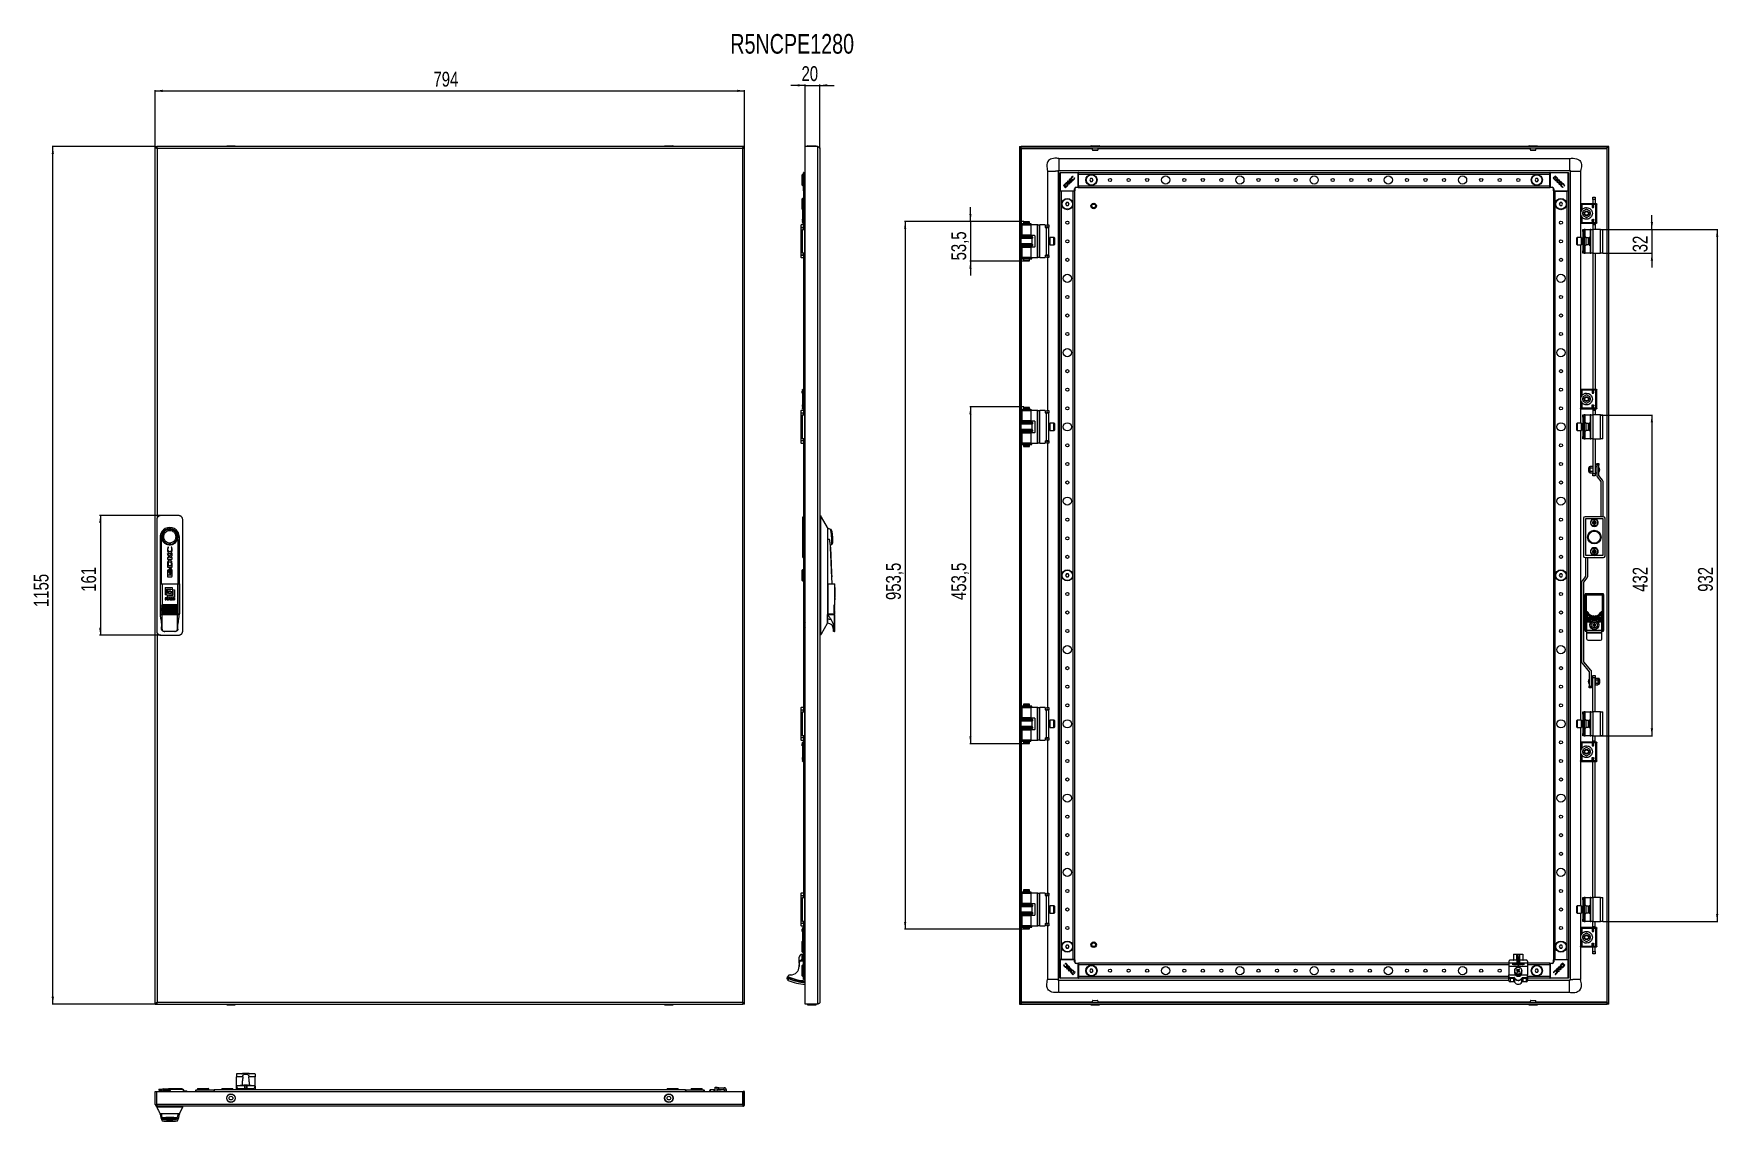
# Model space of a CAD drawing. Header units: millimetres. Extents: x -542 to 1728, y -422 to 1043.
import ezdxf

# ---------------------------------------------------------------- set-up
doc = ezdxf.new("R2010")
doc.units = ezdxf.units.MM
doc.layers.add('FORMAT', color=7, linetype='Continuous')
doc.styles.add('SLDTEXTSTYLE0', font='TXT', dxfattribs={"width": 0.75})
doc.dimstyles.new('SLDDIMSTYLE0', dxfattribs={"dimtxt": 20, "dimasz": 10, "dimexe": 0, "dimexo": 0.0625, "dimgap": 5, "dimtad": 2, "dimdec": 1, "dimrnd": 1e-09, "dimzin": 12, "dimdsep": 46, "dimtxsty": 'SLDTEXTSTYLE0', "dimsah": 1, "dimcen": 0.09, "dimadec": 0, "dimazin": 3, "dimtfac": 1, "dimtofl": 0, "dimtmove": 0, "dimatfit": 3, "dimfxl": 0, "dimfrac": 2, "dimtolj": 1, "dimtzin": 12, "dimarcsym": 0})
doc.dimstyles.new('SLDDIMSTYLE1', dxfattribs={"dimtxt": 20, "dimasz": 10, "dimexe": 0, "dimexo": 0.0625, "dimgap": 5, "dimtad": 2, "dimdec": 1, "dimrnd": 1e-09, "dimzin": 12, "dimdsep": 46, "dimtxsty": 'SLDTEXTSTYLE0', "dimsah": 1, "dimcen": 0.09, "dimadec": 0, "dimazin": 3, "dimtfac": 1, "dimtmove": 0, "dimatfit": 0, "dimfxl": 0, "dimfrac": 2, "dimtolj": 1, "dimtzin": 12, "dimarcsym": 0})

msp = doc.modelspace()

# ---------------------------------------------------------------- texts
at = {"layer": 'FORMAT', "insert": (396.57, 1042.76), "char_height": 26.458, "attachment_point": 1, "style": 'SLDTEXTSTYLE0'}
msp.add_mtext('R5NCPE1280', dxfattribs=at)

# ---------------------------------------------------------------- blocks, each defined once
blk = doc.blocks.new('_D')
at = {"layer": 'FORMAT'}
for p, q in [((-378.2, 891.1), (-378.2, 967.1)), ((-378.2, 966.1), (415.8, 966.1)), ((415.8, 891.1), (415.8, 967.1))]:
    blk.add_line(p, q, dxfattribs=at)
for points in [[(-378.2, 966.1), (-368.2, 964.6), (-368.2, 967.7)], [(415.8, 966.1), (405.8, 967.7), (405.8, 964.6)]]:
    blk.add_solid(points, dxfattribs=at)
at = {"layer": 'FORMAT', "insert": (-3.4, 991.9), "char_height": 20, "attachment_point": 1, "style": 'SLDTEXTSTYLE0'}
blk.add_mtext('794', dxfattribs=at)
blk = doc.blocks.new('_D_1')
at = {"layer": 'FORMAT'}
for p, q in [((-378.2, 891.1), (-517.2, 891.1)), ((-516.2, -263.9), (-516.2, 891.1)), ((-378.2, -263.9), (-517.2, -263.9))]:
    blk.add_line(p, q, dxfattribs=at)
for points in [[(-516.2, 891.1), (-517.8, 881.1), (-514.7, 881.1)], [(-516.2, -263.9), (-514.7, -253.9), (-517.8, -253.9)]]:
    blk.add_solid(points, dxfattribs=at)
at = {"layer": 'FORMAT', "insert": (-542, 271), "char_height": 20, "attachment_point": 1, "rotation": 90, "style": 'SLDTEXTSTYLE0'}
blk.add_mtext('1155', dxfattribs=at)
blk = doc.blocks.new('_D_2')
at = {"layer": 'FORMAT'}
for p, q in [((-370.7, 394.1), (-453.2, 394.1)), ((-452.2, 394.1), (-452.2, 233.1)), ((-370.7, 233.1), (-453.2, 233.1))]:
    blk.add_line(p, q, dxfattribs=at)
for points in [[(-452.2, 394.1), (-453.8, 384.1), (-450.7, 384.1)], [(-452.2, 233.1), (-450.7, 243.1), (-453.8, 243.1)]]:
    blk.add_solid(points, dxfattribs=at)
at = {"layer": 'FORMAT', "insert": (-478, 291.5), "char_height": 20, "attachment_point": 1, "rotation": 90, "style": 'SLDTEXTSTYLE0'}
blk.add_mtext('161', dxfattribs=at)
blk = doc.blocks.new('_D_3')
at = {"layer": 'FORMAT'}
for p, q in [((497.3, 973.6), (478, 973.6)), ((497.3, 891.1), (497.3, 974.6)), ((497.3, 973.6), (517.3, 973.6)), ((517.3, 888.5), (517.3, 974.6)), ((517.3, 973.6), (536.5, 973.6))]:
    blk.add_line(p, q, dxfattribs=at)
for points in [[(497.3, 973.6), (487.3, 975.2), (487.3, 972.1)], [(517.3, 973.6), (527.3, 972.1), (527.3, 975.2)]]:
    blk.add_solid(points, dxfattribs=at)
at = {"layer": 'FORMAT', "insert": (492.5, 999.4), "char_height": 20, "attachment_point": 1, "style": 'SLDTEXTSTYLE0'}
blk.add_mtext('20', dxfattribs=at)
blk = doc.blocks.new('_D_4')
at = {"layer": 'FORMAT'}
for p, q in [((720.1, 790.4), (720.1, 809.6)), ((792.2, 790.4), (719.1, 790.4)), ((720.1, 790.4), (720.1, 736.9)), ((792.2, 736.9), (719.1, 736.9)), ((720.1, 736.9), (720.1, 717.6))]:
    blk.add_line(p, q, dxfattribs=at)
for points in [[(720.1, 790.4), (721.6, 800.4), (718.6, 800.4)], [(720.1, 736.9), (718.6, 726.9), (721.6, 726.9)]]:
    blk.add_solid(points, dxfattribs=at)
at = {"layer": 'FORMAT', "insert": (694.3, 737.8), "char_height": 20, "attachment_point": 1, "rotation": 90, "style": 'SLDTEXTSTYLE0'}
blk.add_mtext('53,5', dxfattribs=at)
blk = doc.blocks.new('_D_5')
at = {"layer": 'FORMAT'}
for p, q in [((1572.1, 779.6), (1727.1, 779.6)), ((1726.1, 779.6), (1726.1, -152.4)), ((1572.1, -152.4), (1727.1, -152.4))]:
    blk.add_line(p, q, dxfattribs=at)
for points in [[(1726.1, 779.6), (1724.6, 769.6), (1727.7, 769.6)], [(1726.1, -152.4), (1727.7, -142.4), (1724.6, -142.4)]]:
    blk.add_solid(points, dxfattribs=at)
at = {"layer": 'FORMAT', "insert": (1700.3, 291.5), "char_height": 20, "attachment_point": 1, "rotation": 90, "style": 'SLDTEXTSTYLE0'}
blk.add_mtext('932', dxfattribs=at)
blk = doc.blocks.new('_D_6')
at = {"layer": 'FORMAT'}
for p, q in [((1638.1, 779.6), (1638.1, 798.9)), ((1572.1, 779.6), (1639.1, 779.6)), ((1638.1, 779.6), (1638.1, 747.6)), ((1572.1, 747.6), (1639.1, 747.6)), ((1638.1, 747.6), (1638.1, 728.4))]:
    blk.add_line(p, q, dxfattribs=at)
for points in [[(1638.1, 779.6), (1639.7, 789.6), (1636.6, 789.6)], [(1638.1, 747.6), (1636.6, 737.6), (1639.7, 737.6)]]:
    blk.add_solid(points, dxfattribs=at)
at = {"layer": 'FORMAT', "insert": (1612.3, 748.8), "char_height": 20, "attachment_point": 1, "rotation": 90, "style": 'SLDTEXTSTYLE0'}
blk.add_mtext('32', dxfattribs=at)
blk = doc.blocks.new('_D_7')
at = {"layer": 'FORMAT'}
for p, q in [((792.2, 790.4), (631.1, 790.4)), ((632.1, 790.4), (632.1, -163.1)), ((792.2, -163.1), (631.1, -163.1))]:
    blk.add_line(p, q, dxfattribs=at)
for points in [[(632.1, 790.4), (630.6, 780.4), (633.6, 780.4)], [(632.1, -163.1), (633.6, -153.1), (630.6, -153.1)]]:
    blk.add_solid(points, dxfattribs=at)
at = {"layer": 'FORMAT', "insert": (606.3, 280.4), "char_height": 20, "attachment_point": 1, "rotation": 90, "style": 'SLDTEXTSTYLE0'}
blk.add_mtext('953,5', dxfattribs=at)
blk = doc.blocks.new('_D_8')
at = {"layer": 'FORMAT'}
for p, q in [((1569.1, 529.6), (1639.1, 529.6)), ((1638.1, 529.6), (1638.1, 97.6)), ((1569.1, 97.6), (1639.1, 97.6))]:
    blk.add_line(p, q, dxfattribs=at)
for points in [[(1638.1, 529.6), (1636.6, 519.6), (1639.7, 519.6)], [(1638.1, 97.6), (1639.7, 107.6), (1636.6, 107.6)]]:
    blk.add_solid(points, dxfattribs=at)
at = {"layer": 'FORMAT', "insert": (1612.3, 291.5), "char_height": 20, "attachment_point": 1, "rotation": 90, "style": 'SLDTEXTSTYLE0'}
blk.add_mtext('432', dxfattribs=at)
blk = doc.blocks.new('_D_9')
at = {"layer": 'FORMAT'}
for p, q in [((792.2, 540.4), (719.1, 540.4)), ((720.1, 540.4), (720.1, 86.9)), ((792.2, 86.9), (719.1, 86.9))]:
    blk.add_line(p, q, dxfattribs=at)
for points in [[(720.1, 540.4), (718.6, 530.4), (721.6, 530.4)], [(720.1, 86.9), (721.6, 96.9), (718.6, 96.9)]]:
    blk.add_solid(points, dxfattribs=at)
at = {"layer": 'FORMAT', "insert": (694.3, 280.4), "char_height": 20, "attachment_point": 1, "rotation": 90, "style": 'SLDTEXTSTYLE0'}
blk.add_mtext('453,5', dxfattribs=at)

# ---------------------------------------------------------------- dimensions: what is measured, and where the dimension line sits
at = {"layer": 'FORMAT'}
for base, p1, p2, dimstyle, picture, middle in [((517.27, 973.63), (497.27, 891.13), (517.27, 888.53), 'SLDDIMSTYLE1', '_D_3', (507.27, 973.63)), ((415.79, 966.13), (-378.21, 891.13), (415.79, 891.13), 'SLDDIMSTYLE0', '_D', (18.79, 966.13))]:
    dim = msp.add_linear_dim(base=base, p1=p1, p2=p2, dimstyle=dimstyle, dxfattribs=at)
    dim.commit()
    dim.dimension.update_dxf_attribs({"geometry": picture, "text_midpoint": middle, "dimtype": 160})
for base, p1, p2, dimstyle, picture, middle in [((-516.22, 891.13), (-378.21, -263.87), (-378.21, 891.13), 'SLDDIMSTYLE0', '_D_1', (-516.22, 300.53)), ((720.1, 736.88), (792.19, 790.38), (792.19, 736.88), 'SLDDIMSTYLE1', '_D_4', (720.1, 763.63)), ((1638.11, 747.63), (1572.11, 779.63), (1572.11, 747.63), 'SLDDIMSTYLE1', '_D_6', (1638.11, 763.63)), ((632.1, -163.12), (792.19, 790.38), (792.19, -163.12), 'SLDDIMSTYLE0', '_D_7', (632.1, 313.63)), ((1726.11, -152.37), (1572.11, 779.63), (1572.11, -152.37), 'SLDDIMSTYLE0', '_D_5', (1726.11, 313.63)), ((720.1, 86.88), (792.19, 540.38), (792.19, 86.88), 'SLDDIMSTYLE0', '_D_9', (720.1, 313.63)), ((1638.11, 97.63), (1569.11, 529.63), (1569.11, 97.63), 'SLDDIMSTYLE0', '_D_8', (1638.11, 313.63)), ((-452.22, 233.13), (-370.71, 394.13), (-370.71, 233.13), 'SLDDIMSTYLE0', '_D_2', (-452.22, 313.63))]:
    dim = msp.add_linear_dim(base=base, p1=p1, p2=p2, angle=90, dimstyle=dimstyle, dxfattribs=at)
    dim.commit()
    dim.dimension.update_dxf_attribs({"geometry": picture, "text_midpoint": middle, "dimtype": 160})

# ---------------------------------------------------------------- linework, layer by layer
at = {"color": 7, "linetype": 'Continuous', "lineweight": 25}
for p, q in [((-378.21, 891.13), (-376.21, 891.13)), ((-378.21, -263.87), (-378.21, 891.13)), ((-375.91, 889.39), (-375.91, 891.13)), ((413.49, 891.13), (-375.91, 891.13)), ((-281.96, 891.88), (-281.96, 891.13)), ((-281.71, 892.13), (-270.71, 892.13)), ((-270.46, 891.13), (-270.46, 891.88)), ((308.04, 891.88), (308.04, 891.13)), ((308.29, 892.13), (310.78, 892.13)), ((310.78, 892.13), (319.29, 892.13)), ((319.54, 891.13), (319.54, 891.88)), ((413.49, 891.13), (413.49, 889.42)), ((415.79, 891.13), (413.79, 891.13)), ((415.79, -263.87), (415.79, 891.13)), ((497.27, -263.87), (497.27, 891.13)), ((514.67, 891.13), (497.27, 891.13)), ((500.52, 891.88), (500.52, 891.13)), ((500.77, 892.13), (501.67, 892.13)), ((501.67, 892.13), (511.77, 892.13)), ((512.02, 891.13), (512.02, 891.88)), ((517.27, 888.53), (517.27, 391.12)), ((786.11, 891.13), (786.11, -263.87)), ((786.11, 891.13), (788.11, 891.13)), ((788.11, 891.13), (788.11, -263.87)), ((788.41, 889.13), (788.41, 891.13)), ((1577.81, 891.13), (788.41, 891.13)), ((1577.81, 889.13), (788.41, 889.13)), ((788.71, 888.53), (788.51, 889.13)), ((882.36, 891.88), (882.36, 891.13)), ((882.61, 892.13), (893.61, 892.13)), ((893.86, 891.13), (893.86, 891.88)), ((1472.36, 891.88), (1472.36, 891.13)), ((1472.61, 892.13), (1481.12, 892.13)), ((1481.12, 892.13), (1483.61, 892.13)), ((1483.86, 891.13), (1483.86, 891.88)), ((1577.72, 889.13), (1577.51, 888.53)), ((1577.81, 889.13), (1577.81, 891.13)), ((1578.11, -263.87), (1578.11, 891.13)), ((1580.11, 891.13), (1578.11, 891.13)), ((1580.11, -263.87), (1580.11, 891.13)), ((839.11, 875.13), (839.11, 859.29)), ((839.11, 875.13), (1527.11, 875.13)), ((493.77, 853.63), (493.27, 853.13)), ((493.27, 846.13), (493.27, 853.13)), ((493.27, 839.13), (493.27, 846.13)), ((495.27, 853.63), (493.77, 853.63)), ((493.77, 853.63), (493.77, 846.13)), ((493.77, 846.13), (493.77, 838.63)), ((495.05, 845.06), (495.07, 845.06)), ((495.27, 841.84), (495.05, 841.84)), ((495.07, 851.48), (495.27, 851.48)), ((495.07, 849.49), (495.07, 851.48)), ((495.07, 849.49), (495.27, 849.49)), ((495.07, 847.52), (495.07, 849.49)), ((495.07, 847.52), (495.27, 847.52)), ((495.07, 846.47), (495.27, 846.47)), ((495.07, 845.43), (495.07, 846.47)), ((495.07, 845.43), (495.27, 845.43)), ((495.07, 844.04), (495.07, 845.43)), ((495.07, 844.04), (495.27, 844.04)), ((495.07, 843.55), (495.07, 844.04)), ((495.07, 842.75), (495.07, 843.55)), ((495.07, 843.55), (495.27, 843.55)), ((495.07, 842.75), (495.27, 842.75)), ((495.07, 841.97), (495.07, 842.75)), ((495.27, 831.43), (495.27, 855.83)), ((495.57, 856.13), (497.27, 856.13)), ((824.11, 858.13), (825.09, 858.13)), ((824.11, 858.13), (824.11, 785.63)), ((825.09, 858.13), (827.54, 858.13)), ((827.54, 858.13), (831.11, 858.13)), ((831.11, 858.13), (834.68, 858.13)), ((838.11, 858.13), (838.11, -230.87)), ((839.11, 859.13), (1527.11, 859.13)), ((840.61, 831.43), (840.61, 855.83)), ((840.91, 856.13), (865.31, 856.13)), ((847.25, 840.72), (845.26, 838.73)), ((847.5, 840.18), (846.78, 839.43)), ((851.31, 844.78), (850.26, 843.74)), ((850.26, 843.74), (853.22, 840.78)), ((852.7, 843.39), (851.31, 844.78)), ((853.18, 846.66), (852.7, 843.39)), ((853.03, 843.08), (855.69, 843.25)), ((854.28, 841.83), (853.03, 843.08)), ((853.98, 847.46), (853.18, 846.66)), ((853.22, 840.78), (854.28, 841.83)), ((853.51, 844.36), (853.98, 847.46)), ((856.98, 844.54), (853.51, 844.36)), ((855.69, 843.25), (856.98, 844.54)), ((858.55, 850.58), (858.21, 851.27)), ((858.41, 850.44), (858.55, 850.58)), ((860.36, 849.01), (860.25, 848.9)), ((860.61, 848.5), (860.36, 849.01)), ((865.61, 855.83), (865.61, 856.13)), ((865.61, 856.13), (1500.61, 856.13)), ((865.61, 855.83), (865.61, 855.18)), ((865.61, 854.13), (865.61, 855.18)), ((865.61, 838.13), (865.61, 854.13)), ((881.95, 848.13), (880.8, 846.13)), ((880.8, 846.13), (881.95, 844.13)), ((884.26, 848.13), (881.95, 848.13)), ((881.95, 844.13), (884.26, 844.13)), ((885.42, 846.13), (884.26, 848.13)), ((884.26, 844.13), (885.42, 846.13)), ((1481.95, 848.13), (1480.8, 846.13)), ((1480.8, 846.13), (1481.95, 844.13)), ((1484.26, 848.13), (1481.95, 848.13)), ((1481.95, 844.13), (1484.26, 844.13)), ((1485.42, 846.13), (1484.26, 848.13)), ((1484.26, 844.13), (1485.42, 846.13)), ((1500.61, 855.83), (1500.61, 856.13)), ((1500.61, 855.18), (1500.61, 855.83)), ((1500.61, 854.13), (1500.61, 855.18)), ((1500.61, 838.13), (1500.61, 854.13)), ((1500.91, 856.13), (1525.31, 856.13)), ((1508.22, 851.48), (1505.26, 848.52)), ((1505.26, 848.52), (1507.15, 846.63)), ((1508.92, 849.96), (1506.74, 847.77)), ((1506.74, 847.77), (1507.42, 847.12)), ((1507.15, 846.63), (1507.16, 846.61)), ((1510.21, 849.49), (1508.22, 851.48)), ((1509.66, 849.23), (1508.92, 849.96)), ((1513.22, 846.47), (1510.26, 843.52)), ((1510.26, 843.52), (1511.32, 842.46)), ((1511.32, 842.46), (1512.56, 843.7)), ((1512.56, 843.7), (1512.73, 841.04)), ((1512.73, 841.04), (1514.02, 839.75)), ((1512.88, 844.04), (1514.27, 845.43)), ((1516.14, 843.55), (1512.88, 844.04)), ((1514.27, 845.43), (1513.22, 846.47)), ((1513.84, 843.23), (1516.94, 842.75)), ((1514.02, 839.75), (1513.84, 843.23)), ((1516.94, 842.75), (1516.14, 843.55)), ((1525.61, 855.83), (1525.61, 831.43)), ((1528.11, 858.13), (1528.11, -230.87)), ((1542.11, 858.13), (1542.11, 813.8)), ((493.27, 839.13), (493.77, 838.63)), ((493.77, 821.13), (493.27, 820.63)), ((493.27, 806.63), (493.27, 820.63)), ((493.77, 838.63), (495.07, 838.63)), ((495.27, 821.13), (493.77, 821.13)), ((493.77, 821.13), (493.77, 813.95)), ((495.07, 838.52), (495.27, 838.52)), ((495.07, 838.19), (495.07, 838.52)), ((495.07, 838.19), (495.27, 838.19)), ((495.07, 837.51), (495.07, 838.17)), ((495.07, 837.51), (495.27, 837.51)), ((495.07, 836.48), (495.27, 836.48)), ((495.07, 836.38), (495.07, 836.48)), ((495.07, 836.38), (495.27, 836.38)), ((495.07, 836.13), (495.07, 836.38)), ((495.07, 836.13), (495.27, 836.13)), ((495.07, 835.77), (495.07, 836.13)), ((495.07, 835.77), (495.27, 835.77)), ((495.27, 831.13), (495.27, 814.13)), ((495.27, 831.13), (495.57, 831.13)), ((496.22, 831.13), (495.57, 831.13)), ((496.22, 831.13), (497.27, 831.13)), ((840.61, -203.87), (840.61, 831.13)), ((840.91, 831.13), (840.61, 831.13)), ((841.56, 831.13), (840.91, 831.13)), ((842.61, 831.13), (841.56, 831.13)), ((858.61, 831.13), (842.61, 831.13)), ((845.26, 838.73), (848.22, 835.77)), ((846.78, 839.43), (848.96, 837.25)), ((848.22, 835.77), (850.1, 837.66)), ((848.96, 837.25), (849.62, 837.93)), ((850.1, 837.66), (850.12, 837.68)), ((859.66, 831.13), (858.61, 831.13)), ((860.31, 831.13), (859.66, 831.13)), ((860.61, 831.13), (860.31, 831.13)), ((860.61, 834.13), (860.61, 831.43)), ((860.61, -203.87), (860.61, 831.13)), ((865.31, 836.13), (862.61, 836.13)), ((865.61, 837.07), (865.61, 838.13)), ((865.61, 837.07), (865.61, 836.43)), ((865.61, 836.13), (865.61, 836.43)), ((865.61, 836.13), (1500.61, 836.13)), ((1500.61, 837.07), (1500.61, 838.13)), ((1500.61, 836.43), (1500.61, 837.07)), ((1500.61, 836.13), (1500.61, 836.43)), ((1503.61, 836.13), (1500.91, 836.13)), ((1505.61, 831.43), (1505.61, 834.13)), ((1505.61, 831.13), (1505.61, -203.87)), ((1505.61, 831.13), (1505.91, 831.13)), ((1506.56, 831.13), (1505.91, 831.13)), ((1506.56, 831.13), (1507.61, 831.13)), ((1507.61, 831.13), (1523.61, 831.13)), ((1517.98, 836.13), (1518.49, 836.38)), ((1518.49, 836.38), (1518.38, 836.48)), ((1519.93, 838.33), (1520.06, 838.19)), ((1520.06, 838.19), (1520.75, 838.52)), ((1523.61, 831.13), (1524.66, 831.13)), ((1525.31, 831.13), (1524.66, 831.13)), ((1525.31, 831.13), (1525.61, 831.13)), ((1525.61, 831.13), (1525.61, -203.87)), ((1558.81, 822.83), (1561.81, 822.83)), ((1558.81, 819.83), (1558.81, 822.83)), ((1558.81, 819.83), (1558.81, 814.13)), ((1561.81, 822.83), (1561.81, 819.83)), ((1561.81, 819.83), (1561.81, 814.13)), ((493.27, 806.63), (493.67, 806.23)), ((493.67, 813.63), (493.67, 788.63)), ((497.16, 814.13), (495.67, 814.13)), ((849.45, 815.63), (848.3, 813.63)), ((848.3, 813.63), (849.45, 811.63)), ((851.76, 815.63), (849.45, 815.63)), ((849.45, 811.63), (851.76, 811.63)), ((852.92, 813.63), (851.76, 815.63)), ((851.76, 811.63), (852.92, 813.63)), ((1514.45, 815.63), (1513.3, 813.63)), ((1513.3, 813.63), (1514.45, 811.63)), ((1516.76, 815.63), (1514.45, 815.63)), ((1514.45, 811.63), (1516.76, 811.63)), ((1517.92, 813.63), (1516.76, 815.63)), ((1516.76, 811.63), (1517.92, 813.63)), ((1542.11, 813.63), (1542.11, 788.63)), ((1542.94, 804.25), (1544.45, 806.51)), ((1544.45, 795.74), (1542.94, 798)), ((1562.11, 814.13), (1544.11, 814.13)), ((1550.11, 806.84), (1545.16, 803.98)), ((1545.16, 803.98), (1545.16, 802.13)), ((1545.16, 800.13), (1545.16, 802.13)), ((1545.16, 802.13), (1547.12, 802.13)), ((1545.16, 800.13), (1545.16, 798.27)), ((1545.16, 800.13), (1547.12, 800.13)), ((1545.16, 798.27), (1550.11, 795.41)), ((1547.82, 802.13), (1547.12, 802.13)), ((1547.12, 800.13), (1547.82, 800.13)), ((1555.06, 803.98), (1550.11, 806.84)), ((1550.11, 795.41), (1555.06, 798.27)), ((1553.1, 802.13), (1552.4, 802.13)), ((1552.4, 800.13), (1553.1, 800.13)), ((1553.1, 802.13), (1555.06, 802.13)), ((1553.1, 800.13), (1555.06, 800.13)), ((1555.06, 802.13), (1555.06, 803.98)), ((1555.06, 802.13), (1555.06, 800.13)), ((1555.06, 798.27), (1555.06, 800.13)), ((1557.55, 811.08), (1557.55, 809.22)), ((1558.01, 809.22), (1558.01, 809.5)), ((1558.08, 810.83), (1558.08, 811.05)), ((1558.46, 810.83), (1558.08, 810.83)), ((1558.08, 810.48), (1558.51, 810.48)), ((1558.08, 809.89), (1558.08, 810.48)), ((1562.71, 814.13), (1562.46, 814.13)), ((1564.11, 788.63), (1564.11, 813.63)), ((491.72, 785.13), (491.72, 783.13)), ((495.27, 785.63), (492.22, 785.63)), ((492.22, 782.63), (495.27, 782.63)), ((492.22, 782.63), (492.22, 782.33)), ((492.22, 744.93), (492.22, 782.33)), ((492.22, 782.33), (495.22, 782.33)), ((493.77, 747.63), (493.77, 779.63)), ((493.77, 779.63), (496.77, 779.63)), ((494.72, 782.63), (494.72, 782.33)), ((495.22, 782.33), (495.27, 782.33)), ((495.27, 788.13), (495.27, 779.63)), ((495.67, 788.13), (497.27, 788.13)), ((497.27, 779.63), (496.77, 779.63)), ((788.46, 787.33), (788.46, 786.43)), ((788.46, 787.33), (801.35, 787.33)), ((788.46, 786.43), (801.35, 786.43)), ((789.16, 785.63), (789.16, 771.63)), ((789.16, 785.63), (802.06, 785.63)), ((792.19, 790.38), (791.61, 789.38)), ((791.61, 789.38), (791.61, 787.38)), ((799.61, 789.38), (791.61, 789.38)), ((796.37, 787.38), (791.61, 787.38)), ((791.61, 786.38), (791.61, 785.63)), ((796.37, 786.38), (791.61, 786.38)), ((792.11, 787.38), (792.11, 787.33)), ((792.11, 786.43), (792.11, 786.38)), ((792.19, 790.38), (799.03, 790.38)), ((799.61, 787.38), (796.37, 787.38)), ((799.61, 786.38), (796.37, 786.38)), ((799.61, 789.38), (799.03, 790.38)), ((799.11, 787.33), (799.11, 787.38)), ((799.11, 786.38), (799.11, 786.43)), ((799.61, 787.38), (799.61, 789.38)), ((799.61, 785.63), (799.61, 786.38)), ((801.35, 787.33), (801.44, 787.33)), ((801.35, 786.43), (801.44, 786.43)), ((801.44, 786.43), (801.44, 787.33)), ((801.44, 787.33), (801.64, 787.33)), ((801.44, 786.43), (801.64, 786.43)), ((801.64, 786.43), (801.64, 787.33)), ((802.06, 771.63), (802.06, 785.63)), ((810.16, 785.63), (802.06, 785.63)), ((810.66, 785.63), (810.16, 785.63)), ((810.66, 785.63), (813.66, 785.63)), ((810.66, 741.63), (810.66, 785.63)), ((820.66, 785.63), (813.66, 785.63)), ((820.66, 785.63), (820.66, 782.33)), ((820.66, 782.33), (822.66, 782.33)), ((822.66, 782.33), (825.66, 782.33)), ((823.16, 785.63), (825.66, 785.63)), ((823.16, 785.13), (823.16, 785.63)), ((823.16, 785.13), (823.16, 783.13)), ((823.16, 782.63), (823.16, 783.13)), ((825.66, 782.63), (823.16, 782.63)), ((823.16, 782.63), (823.16, 782.33)), ((825.66, 785.63), (825.66, 785.13)), ((825.66, 785.13), (825.66, 783.13)), ((825.66, 783.13), (825.66, 782.63)), ((825.66, 782.33), (825.66, 782.63)), ((825.66, 744.93), (825.66, 782.33)), ((1542.11, 788.45), (1542.11, 768.63)), ((1544.11, 788.13), (1562.11, 788.13)), ((1545.11, 779.63), (1547.11, 779.63)), ((1545.11, 778.63), (1545.11, 779.63)), ((1545.11, 777.63), (1545.11, 778.63)), ((1545.11, 776.63), (1545.11, 777.63)), ((1547.11, 776.63), (1545.11, 776.63)), ((1545.11, 776.63), (1545.11, 776.13)), ((1547.11, 776.13), (1545.11, 776.13)), ((1545.11, 776.13), (1545.11, 751.13)), ((1547.11, 779.63), (1547.11, 778.63)), ((1548.11, 779.63), (1547.11, 779.63)), ((1547.11, 777.63), (1547.11, 778.63)), ((1547.11, 777.63), (1547.11, 776.63)), ((1547.11, 776.63), (1547.11, 776.13)), ((1547.11, 776.13), (1547.11, 751.13)), ((1548.11, 779.63), (1555.11, 779.63)), ((1556.11, 779.63), (1555.11, 779.63)), ((1556.11, 779.63), (1559.11, 779.63)), ((1556.11, 747.63), (1556.11, 779.63)), ((1557.55, 791.17), (1557.55, 793.03)), ((1558.01, 793.03), (1558.01, 792.75)), ((1558.08, 791.77), (1558.08, 792.36)), ((1558.51, 791.77), (1558.08, 791.77)), ((1558.46, 791.42), (1558.08, 791.42)), ((1558.08, 791.42), (1558.08, 791.2)), ((1558.81, 788.2), (1558.81, 786.33)), ((1558.81, 786.33), (1558.81, 779.63)), ((1569.11, 779.63), (1559.11, 779.63)), ((1561.81, 788.2), (1561.81, 786.33)), ((1561.81, 786.33), (1561.81, 779.63)), ((1562.46, 788.13), (1562.71, 788.13)), ((1569.11, 779.63), (1572.11, 779.63)), ((1572.11, 747.63), (1572.11, 779.63)), ((788.11, 770.63), (803.11, 770.63)), ((803.11, 770.03), (788.11, 770.03)), ((803.11, 767.22), (788.11, 767.22)), ((803.11, 760.03), (788.11, 760.03)), ((803.11, 757.23), (788.11, 757.23)), ((788.11, 756.63), (803.11, 756.63)), ((802.06, 771.63), (789.16, 771.63)), ((789.16, 755.63), (789.16, 741.63)), ((789.16, 755.63), (802.06, 755.63)), ((791.61, 771.63), (791.61, 770.63)), ((791.61, 756.63), (791.61, 755.63)), ((799.61, 770.63), (799.61, 771.63)), ((799.61, 755.63), (799.61, 756.63)), ((802.06, 771.63), (806.16, 771.63)), ((802.06, 741.63), (802.06, 755.63)), ((806.16, 755.63), (802.06, 755.63)), ((803.11, 770.03), (803.11, 770.63)), ((803.81, 769.34), (803.11, 770.03)), ((803.11, 767.22), (803.81, 767.91)), ((803.11, 760.03), (803.11, 767.22)), ((803.81, 759.34), (803.11, 760.03)), ((803.11, 757.23), (803.81, 757.91)), ((803.11, 756.63), (803.11, 757.23)), ((806.66, 771.13), (806.66, 756.13)), ((826.91, 766.63), (825.66, 766.63)), ((825.66, 760.63), (826.91, 760.63)), ((832.56, 768.63), (827.16, 768.63)), ((827.16, 768.63), (827.16, 758.63)), ((827.16, 758.63), (832.56, 758.63)), ((833.16, 768.03), (833.16, 759.23)), ((1537.11, 761.37), (1537.11, 768.03)), ((1537.11, 759.23), (1537.11, 761.37)), ((1543.11, 768.63), (1537.71, 768.63)), ((1537.71, 758.63), (1543.11, 758.63)), ((1542.11, 758.63), (1542.11, 563.8)), ((1543.11, 761.07), (1543.11, 768.63)), ((1543.11, 758.63), (1543.11, 761.07)), ((1544.61, 766.63), (1543.36, 766.63)), ((1543.36, 760.63), (1544.61, 760.63)), ((1545.11, 768.63), (1544.61, 768.63)), ((1544.61, 768.63), (1544.61, 767.41)), ((1544.61, 767.41), (1544.61, 758.63)), ((1544.61, 758.63), (1545.11, 758.63)), ((1547.11, 751.13), (1545.11, 751.13)), ((1545.11, 751.13), (1545.11, 750.63)), ((1545.11, 749.63), (1545.11, 750.63)), ((1545.11, 750.63), (1547.11, 750.63)), ((1545.11, 748.63), (1545.11, 749.63)), ((1547.11, 769.63), (1548.11, 769.63)), ((1548.11, 757.63), (1547.11, 757.63)), ((1547.11, 751.13), (1547.11, 750.63)), ((1547.11, 750.63), (1547.11, 749.63)), ((1547.11, 748.63), (1547.11, 749.63)), ((1548.81, 769.63), (1548.11, 769.63)), ((1548.11, 757.63), (1548.81, 757.63)), ((1548.81, 769.63), (1548.81, 769.18)), ((1548.81, 758.07), (1548.81, 757.63)), ((1552.74, 768.13), (1549.61, 768.13)), ((1549.61, 759.13), (1549.61, 768.13)), ((1549.61, 759.13), (1552.74, 759.13)), ((1553.61, 767.63), (1552.74, 768.13)), ((1552.74, 759.13), (1552.74, 768.13)), ((1552.74, 759.13), (1553.61, 759.63)), ((1553.61, 759.63), (1553.61, 767.63)), ((1554.41, 757.63), (1554.41, 769.63)), ((1555.11, 769.63), (1554.41, 769.63)), ((1554.41, 757.63), (1555.11, 757.63)), ((1555.11, 769.63), (1556.11, 769.63)), ((1556.11, 757.63), (1555.11, 757.63)), ((491.72, 744.13), (491.72, 742.13)), ((495.22, 744.93), (492.22, 744.93)), ((492.22, 744.93), (492.22, 744.63)), ((495.27, 744.63), (492.22, 744.63)), ((492.22, 741.63), (495.27, 741.63)), ((496.77, 747.63), (493.77, 747.63)), ((494.72, 744.93), (494.72, 744.63)), ((495.27, 744.93), (495.22, 744.93)), ((495.27, 747.63), (495.27, 564.13)), ((496.77, 747.63), (497.27, 747.63)), ((788.46, 740.83), (788.46, 739.93)), ((788.46, 740.83), (802.76, 740.83)), ((788.46, 739.93), (802.76, 739.93)), ((802.06, 741.63), (789.16, 741.63)), ((791.61, 741.63), (791.61, 740.88)), ((796.37, 740.88), (791.61, 740.88)), ((791.61, 739.88), (791.61, 737.88)), ((796.37, 739.88), (791.61, 739.88)), ((791.61, 737.88), (792.19, 736.88)), ((791.61, 737.88), (796.37, 737.88)), ((792.11, 740.88), (792.11, 740.83)), ((792.11, 739.93), (792.11, 739.88)), ((796.26, 736.88), (792.19, 736.88)), ((799.03, 736.88), (796.26, 736.88)), ((799.61, 740.88), (796.37, 740.88)), ((799.61, 739.88), (796.37, 739.88)), ((796.37, 737.88), (799.61, 737.88)), ((799.03, 736.88), (799.61, 737.88)), ((799.11, 740.83), (799.11, 740.88)), ((799.11, 739.88), (799.11, 739.93)), ((799.61, 740.88), (799.61, 741.63)), ((799.61, 737.88), (799.61, 739.88)), ((802.06, 741.63), (810.16, 741.63)), ((802.76, 739.93), (802.76, 740.83)), ((810.16, 741.63), (810.66, 741.63)), ((813.66, 741.63), (810.66, 741.63)), ((813.66, 741.63), (820.66, 741.63)), ((820.66, 744.93), (822.66, 744.93)), ((820.66, 744.93), (820.66, 741.63)), ((825.66, 744.93), (822.66, 744.93)), ((823.16, 744.93), (823.16, 744.63)), ((823.16, 744.63), (825.66, 744.63)), ((823.16, 744.13), (823.16, 744.63)), ((823.16, 744.13), (823.16, 742.13)), ((823.16, 741.63), (823.16, 742.13)), ((825.66, 741.63), (823.16, 741.63)), ((824.11, 741.63), (824.11, 535.63)), ((825.66, 744.63), (825.66, 744.93)), ((825.66, 744.63), (825.66, 744.13)), ((825.66, 744.13), (825.66, 742.13)), ((825.66, 742.13), (825.66, 741.63)), ((1545.11, 747.63), (1545.11, 748.63)), ((1547.11, 747.63), (1545.11, 747.63)), ((1547.11, 748.63), (1547.11, 747.63)), ((1547.11, 747.63), (1548.11, 747.63)), ((1555.11, 747.63), (1548.11, 747.63)), ((1555.11, 747.63), (1556.11, 747.63)), ((1559.11, 747.63), (1556.11, 747.63)), ((1558.81, 747.63), (1558.81, 564.13)), ((1559.11, 747.63), (1569.11, 747.63)), ((1561.81, 747.63), (1561.81, 564.13)), ((1572.11, 747.63), (1569.11, 747.63)), ((493.67, 563.63), (493.67, 538.63)), ((497.27, 564.13), (495.67, 564.13)), ((1542.11, 563.63), (1542.11, 538.63)), ((1542.94, 554.25), (1544.45, 556.51)), ((1544.45, 545.74), (1542.94, 548)), ((1562.11, 564.13), (1544.11, 564.13)), ((1550.11, 556.84), (1545.16, 553.98)), ((1545.16, 553.98), (1545.16, 552.13)), ((1545.16, 550.13), (1545.16, 552.13)), ((1545.16, 552.13), (1547.12, 552.13)), ((1545.16, 550.13), (1545.16, 548.27)), ((1545.16, 550.13), (1547.12, 550.13)), ((1545.16, 548.27), (1550.11, 545.41)), ((1547.82, 552.13), (1547.12, 552.13)), ((1547.12, 550.13), (1547.82, 550.13)), ((1555.06, 553.98), (1550.11, 556.84)), ((1550.11, 545.41), (1555.06, 548.27)), ((1553.1, 552.13), (1552.4, 552.13)), ((1552.4, 550.13), (1553.1, 550.13)), ((1553.1, 552.13), (1555.06, 552.13)), ((1553.1, 550.13), (1555.06, 550.13)), ((1555.06, 552.13), (1555.06, 553.98)), ((1555.06, 552.13), (1555.06, 550.13)), ((1555.06, 548.27), (1555.06, 550.13)), ((1557.55, 561.08), (1557.55, 559.22)), ((1558.01, 559.22), (1558.01, 559.5)), ((1558.08, 560.83), (1558.08, 561.05)), ((1558.46, 560.83), (1558.08, 560.83)), ((1558.08, 560.48), (1558.51, 560.48)), ((1558.08, 559.89), (1558.08, 560.48)), ((1562.71, 564.13), (1562.46, 564.13)), ((1564.11, 538.63), (1564.11, 563.63)), ((491.72, 535.13), (491.72, 533.13)), ((495.27, 535.63), (492.22, 535.63)), ((492.22, 532.63), (495.27, 532.63)), ((492.22, 532.63), (492.22, 532.33)), ((492.22, 494.93), (492.22, 532.33)), ((492.22, 532.33), (495.22, 532.33)), ((493.77, 497.63), (493.77, 529.63)), ((493.77, 529.63), (496.77, 529.63)), ((494.72, 532.63), (494.72, 532.33)), ((495.22, 532.33), (495.27, 532.33)), ((495.27, 538.13), (495.27, 529.63)), ((495.67, 538.13), (497.27, 538.13)), ((497.27, 529.63), (496.77, 529.63)), ((788.46, 537.33), (788.46, 536.43)), ((788.46, 537.33), (801.35, 537.33)), ((788.46, 536.43), (801.35, 536.43)), ((789.16, 535.63), (789.16, 521.63)), ((789.16, 535.63), (802.06, 535.63)), ((792.19, 540.38), (791.61, 539.38)), ((791.61, 539.38), (791.61, 537.38)), ((799.61, 539.38), (791.61, 539.38)), ((796.37, 537.38), (791.61, 537.38)), ((791.61, 536.38), (791.61, 535.63)), ((796.37, 536.38), (791.61, 536.38)), ((792.11, 537.38), (792.11, 537.33)), ((792.11, 536.43), (792.11, 536.38)), ((792.19, 540.38), (799.03, 540.38)), ((799.61, 537.38), (796.37, 537.38)), ((799.61, 536.38), (796.37, 536.38)), ((799.61, 539.38), (799.03, 540.38)), ((799.11, 537.33), (799.11, 537.38)), ((799.11, 536.38), (799.11, 536.43)), ((799.61, 537.38), (799.61, 539.38)), ((799.61, 535.63), (799.61, 536.38)), ((801.35, 537.33), (801.44, 537.33)), ((801.35, 536.43), (801.44, 536.43)), ((801.44, 536.43), (801.44, 537.33)), ((801.44, 537.33), (801.64, 537.33)), ((801.44, 536.43), (801.64, 536.43)), ((801.64, 536.43), (801.64, 537.33)), ((802.06, 521.63), (802.06, 535.63)), ((810.16, 535.63), (802.06, 535.63)), ((810.66, 535.63), (810.16, 535.63)), ((810.66, 491.63), (810.66, 535.63)), ((810.66, 535.63), (813.66, 535.63)), ((820.66, 535.63), (813.66, 535.63)), ((820.66, 535.63), (820.66, 532.33)), ((820.66, 532.33), (822.66, 532.33)), ((822.66, 532.33), (825.66, 532.33)), ((823.16, 535.63), (825.66, 535.63)), ((823.16, 535.13), (823.16, 535.63)), ((823.16, 535.13), (823.16, 533.13)), ((823.16, 532.63), (823.16, 533.13)), ((825.66, 532.63), (823.16, 532.63)), ((823.16, 532.63), (823.16, 532.33)), ((825.66, 535.63), (825.66, 535.13)), ((825.66, 535.13), (825.66, 533.13)), ((825.66, 533.13), (825.66, 532.63)), ((825.66, 532.33), (825.66, 532.63)), ((825.66, 494.93), (825.66, 532.33)), ((1542.11, 538.45), (1542.11, 518.63)), ((1544.11, 538.13), (1562.11, 538.13)), ((1545.11, 529.63), (1547.11, 529.63)), ((1545.11, 528.63), (1545.11, 529.63)), ((1545.11, 527.63), (1545.11, 528.63)), ((1545.11, 526.63), (1545.11, 527.63)), ((1547.11, 526.63), (1545.11, 526.63)), ((1545.11, 526.63), (1545.11, 526.13)), ((1547.11, 526.13), (1545.11, 526.13)), ((1545.11, 526.13), (1545.11, 501.13)), ((1547.11, 529.63), (1547.11, 528.63)), ((1548.11, 529.63), (1547.11, 529.63)), ((1547.11, 527.63), (1547.11, 528.63)), ((1547.11, 527.63), (1547.11, 526.63)), ((1547.11, 526.63), (1547.11, 526.13)), ((1547.11, 526.13), (1547.11, 501.13)), ((1548.11, 529.63), (1555.11, 529.63)), ((1556.11, 529.63), (1555.11, 529.63)), ((1556.11, 529.63), (1559.11, 529.63)), ((1556.11, 497.63), (1556.11, 529.63)), ((1557.55, 541.17), (1557.55, 543.03)), ((1558.01, 543.03), (1558.01, 542.75)), ((1558.08, 541.77), (1558.08, 542.36)), ((1558.51, 541.77), (1558.08, 541.77)), ((1558.46, 541.42), (1558.08, 541.42)), ((1558.08, 541.42), (1558.08, 541.2)), ((1558.81, 538.2), (1558.81, 536.33)), ((1558.81, 536.33), (1558.81, 529.63)), ((1569.11, 529.63), (1559.11, 529.63)), ((1561.81, 538.2), (1561.81, 536.33)), ((1561.81, 536.33), (1561.81, 529.63)), ((1562.46, 538.13), (1562.71, 538.13)), ((1569.11, 529.63), (1572.11, 529.63)), ((1572.11, 497.63), (1572.11, 529.63)), ((788.11, 520.63), (803.11, 520.63)), ((803.11, 520.03), (788.11, 520.03)), ((803.11, 517.22), (788.11, 517.22)), ((803.11, 510.03), (788.11, 510.03)), ((803.11, 507.23), (788.11, 507.23)), ((788.11, 506.63), (803.11, 506.63)), ((802.06, 521.63), (789.16, 521.63)), ((789.16, 505.63), (789.16, 491.63)), ((789.16, 505.63), (802.06, 505.63)), ((791.61, 521.63), (791.61, 520.63)), ((791.61, 506.63), (791.61, 505.63)), ((799.61, 520.63), (799.61, 521.63)), ((799.61, 505.63), (799.61, 506.63)), ((802.06, 521.63), (806.16, 521.63)), ((802.06, 491.63), (802.06, 505.63)), ((806.16, 505.63), (802.06, 505.63)), ((803.11, 520.03), (803.11, 520.63)), ((803.81, 519.34), (803.11, 520.03)), ((803.11, 517.22), (803.81, 517.91)), ((803.11, 510.03), (803.11, 517.22)), ((803.81, 509.34), (803.11, 510.03)), ((803.11, 507.23), (803.81, 507.91)), ((803.11, 506.63), (803.11, 507.23)), ((806.66, 521.13), (806.66, 506.13)), ((826.91, 516.63), (825.66, 516.63)), ((825.66, 510.63), (826.91, 510.63)), ((832.56, 518.63), (827.16, 518.63)), ((827.16, 518.63), (827.16, 508.63)), ((827.16, 508.63), (832.56, 508.63)), ((833.16, 518.03), (833.16, 509.23)), ((1537.11, 511.37), (1537.11, 518.03)), ((1537.11, 509.23), (1537.11, 511.37)), ((1543.11, 518.63), (1537.71, 518.63)), ((1537.71, 508.63), (1543.11, 508.63)), ((1542.11, 508.63), (1542.11, 118.63)), ((1543.11, 511.07), (1543.11, 518.63)), ((1543.11, 508.63), (1543.11, 511.07)), ((1544.61, 516.63), (1543.36, 516.63)), ((1543.36, 510.63), (1544.61, 510.63)), ((1545.11, 518.63), (1544.61, 518.63)), ((1544.61, 518.63), (1544.61, 517.41)), ((1544.61, 517.41), (1544.61, 508.63)), ((1544.61, 508.63), (1545.11, 508.63)), ((1547.11, 501.13), (1545.11, 501.13)), ((1545.11, 501.13), (1545.11, 500.63)), ((1545.11, 499.63), (1545.11, 500.63)), ((1545.11, 500.63), (1547.11, 500.63)), ((1545.11, 498.63), (1545.11, 499.63)), ((1547.11, 519.63), (1548.11, 519.63)), ((1548.11, 507.63), (1547.11, 507.63)), ((1547.11, 501.13), (1547.11, 500.63)), ((1547.11, 500.63), (1547.11, 499.63)), ((1547.11, 498.63), (1547.11, 499.63)), ((1548.81, 519.63), (1548.11, 519.63)), ((1548.11, 507.63), (1548.81, 507.63)), ((1548.81, 519.63), (1548.81, 519.18)), ((1548.81, 508.07), (1548.81, 507.63)), ((1552.74, 518.13), (1549.61, 518.13)), ((1549.61, 509.13), (1549.61, 518.13)), ((1549.61, 509.13), (1552.74, 509.13)), ((1553.61, 517.63), (1552.74, 518.13)), ((1552.74, 509.13), (1552.74, 518.13)), ((1552.74, 509.13), (1553.61, 509.63)), ((1553.61, 509.63), (1553.61, 517.63)), ((1554.41, 507.63), (1554.41, 519.63)), ((1555.11, 519.63), (1554.41, 519.63)), ((1554.41, 507.63), (1555.11, 507.63)), ((1555.11, 519.63), (1556.11, 519.63)), ((1556.11, 507.63), (1555.11, 507.63)), ((491.72, 494.13), (491.72, 492.13)), ((495.22, 494.93), (492.22, 494.93)), ((492.22, 494.93), (492.22, 494.63)), ((495.27, 494.63), (492.22, 494.63)), ((492.22, 491.63), (495.27, 491.63)), ((496.77, 497.63), (493.77, 497.63)), ((494.72, 494.93), (494.72, 494.63)), ((495.27, 494.93), (495.22, 494.93)), ((495.27, 497.63), (495.27, 392.63)), ((496.77, 497.63), (497.27, 497.63)), ((788.46, 490.83), (788.46, 489.93)), ((788.46, 490.83), (802.76, 490.83)), ((788.46, 489.93), (802.76, 489.93)), ((802.06, 491.63), (789.16, 491.63)), ((791.61, 491.63), (791.61, 490.88)), ((796.37, 490.88), (791.61, 490.88)), ((791.61, 489.88), (791.61, 487.88)), ((796.37, 489.88), (791.61, 489.88)), ((791.61, 487.88), (792.19, 486.88)), ((791.61, 487.88), (796.37, 487.88)), ((792.11, 490.88), (792.11, 490.83)), ((792.11, 489.93), (792.11, 489.88)), ((796.26, 486.88), (792.19, 486.88)), ((799.03, 486.88), (796.26, 486.88)), ((799.61, 490.88), (796.37, 490.88)), ((799.61, 489.88), (796.37, 489.88)), ((796.37, 487.88), (799.61, 487.88)), ((799.03, 486.88), (799.61, 487.88)), ((799.11, 490.83), (799.11, 490.88)), ((799.11, 489.88), (799.11, 489.93)), ((799.61, 490.88), (799.61, 491.63)), ((799.61, 487.88), (799.61, 489.88)), ((802.06, 491.63), (810.16, 491.63)), ((802.76, 489.93), (802.76, 490.83)), ((810.16, 491.63), (810.66, 491.63)), ((813.66, 491.63), (810.66, 491.63)), ((813.66, 491.63), (820.66, 491.63)), ((820.66, 494.93), (822.66, 494.93)), ((820.66, 494.93), (820.66, 491.63)), ((825.66, 494.93), (822.66, 494.93)), ((823.16, 494.93), (823.16, 494.63)), ((823.16, 494.63), (825.66, 494.63)), ((823.16, 494.13), (823.16, 494.63)), ((823.16, 494.13), (823.16, 492.13)), ((823.16, 491.63), (823.16, 492.13)), ((825.66, 491.63), (823.16, 491.63)), ((824.11, 491.63), (824.11, 135.63)), ((825.66, 494.63), (825.66, 494.93)), ((825.66, 494.63), (825.66, 494.13)), ((825.66, 494.13), (825.66, 492.13)), ((825.66, 492.13), (825.66, 491.63)), ((1545.11, 497.63), (1545.11, 498.63)), ((1547.11, 497.63), (1545.11, 497.63)), ((1547.11, 498.63), (1547.11, 497.63)), ((1547.11, 497.63), (1548.11, 497.63)), ((1555.11, 497.63), (1548.11, 497.63)), ((1555.11, 497.63), (1556.11, 497.63)), ((1559.11, 497.63), (1556.11, 497.63)), ((1558.81, 497.63), (1558.81, 450.83)), ((1559.11, 497.63), (1569.11, 497.63)), ((1561.81, 497.63), (1561.81, 450.83)), ((1572.11, 497.63), (1569.11, 497.63)), ((1553.61, 458.78), (1553.11, 458.28)), ((1553.11, 453.38), (1553.11, 458.28)), ((1554.81, 459.68), (1553.61, 459.68)), ((1553.61, 455.83), (1553.61, 459.68)), ((1553.61, 451.98), (1553.61, 455.83)), ((1555.16, 460.28), (1554.81, 459.68)), ((1554.81, 455.83), (1554.81, 459.68)), ((1554.81, 451.98), (1554.81, 455.83)), ((1558.26, 460.28), (1555.16, 460.28)), ((1558.26, 458.05), (1555.16, 458.05)), ((1558.61, 459.68), (1558.26, 460.28)), ((1558.61, 459.68), (1558.61, 451.98)), ((1558.81, 458.78), (1558.61, 458.78)), ((1563.81, 459.83), (1561.81, 459.83)), ((1563.81, 462.13), (1563.81, 464.13)), ((1563.81, 464.13), (1566.81, 464.13)), ((1563.81, 462.13), (1563.81, 448.19)), ((1566.81, 464.13), (1566.81, 462.13)), ((1566.81, 448.19), (1566.81, 462.13)), ((1553.11, 453.38), (1553.61, 452.88)), ((1553.61, 451.98), (1554.81, 451.98)), ((1554.81, 451.98), (1555.16, 451.38)), ((1558.26, 453.6), (1555.16, 453.6)), ((1558.26, 451.38), (1555.16, 451.38)), ((1558.26, 451.38), (1558.61, 451.98)), ((1558.61, 452.88), (1558.81, 452.88)), ((1558.81, 447.83), (1558.81, 450.83)), ((1561.81, 447.83), (1558.81, 447.83)), ((1561.81, 451.83), (1563.81, 451.83)), ((1561.81, 450.83), (1561.81, 447.83)), ((1564.5, 446.21), (1569.37, 440.04)), ((1571.72, 441.9), (1566.85, 448.07)), ((1569.41, 439.92), (1569.41, 392.63)), ((1572.41, 392.63), (1572.41, 439.92)), ((-376.21, 388.63), (-376.21, 238.63)), ((-346.71, 394.13), (-370.71, 394.13)), ((-341.21, 238.63), (-341.21, 388.63)), ((494.37, 390.63), (494.37, 392.63)), ((494.37, 392.63), (495.27, 392.63)), ((494.37, 339.63), (494.37, 390.63)), ((495.67, 392.23), (495.67, 390.63)), ((495.67, 391.83), (497.27, 391.83)), ((495.67, 390.63), (495.67, 339.63)), ((518.27, 394.13), (517.27, 394.13)), ((517.27, 391.12), (517.27, 388.63)), ((517.27, 388.63), (517.27, 238.63)), ((518.27, 388.63), (518.27, 238.63)), ((527.27, 378.13), (519.35, 392.21)), ((1546.11, 390.63), (1546.11, 339.63)), ((1573.11, 392.63), (1548.11, 392.63)), ((1548.61, 389.63), (1548.61, 340.63)), ((1559.01, 389.63), (1548.61, 389.63)), ((1560.01, 386.9), (1560.01, 385.33)), ((1560.45, 386.53), (1560.01, 386.9)), ((1560.45, 386.53), (1560.45, 385.33)), ((1560.77, 386.53), (1561.21, 386.9)), ((1560.77, 385.33), (1560.77, 386.53)), ((1561.21, 385.33), (1561.21, 386.9)), ((1572.61, 389.63), (1562.21, 389.63)), ((1572.61, 340.63), (1572.61, 389.63)), ((1575.11, 339.63), (1575.11, 390.63)), ((-371.71, 365.13), (-371.71, 262.13)), ((-345.71, 262.13), (-345.71, 365.13)), ((527.27, 378.13), (527.27, 372.66)), ((527.27, 372.66), (527.27, 365.13)), ((527.27, 365.13), (527.27, 262.13)), ((1558.7, 384.79), (1558.34, 385.23)), ((1559.91, 385.23), (1558.34, 385.23)), ((1558.7, 384.46), (1558.34, 384.03)), ((1558.34, 384.03), (1559.91, 384.03)), ((1559.91, 384.79), (1558.7, 384.79)), ((1558.7, 384.46), (1559.91, 384.46)), ((1560.01, 383.93), (1560.01, 382.35)), ((1560.45, 382.72), (1560.01, 382.35)), ((1560.45, 383.93), (1560.45, 382.72)), ((1560.77, 382.72), (1560.77, 383.93)), ((1560.77, 382.72), (1561.21, 382.35)), ((1561.21, 382.35), (1561.21, 383.93)), ((1562.88, 385.23), (1561.31, 385.23)), ((1562.52, 384.79), (1561.31, 384.79)), ((1561.31, 384.46), (1562.52, 384.46)), ((1561.31, 384.03), (1562.88, 384.03)), ((1562.52, 384.79), (1562.88, 385.23)), ((1562.52, 384.46), (1562.88, 384.03)), ((-369.71, 302.13), (-369.71, 362.13)), ((-369.71, 362.13), (-369.71, 362.13)), ((-361.41, 351.8), (-361.94, 348.64)), ((-359.07, 339.46), (-361.86, 343.25)), ((-361.86, 343.25), (-361.86, 341.56)), ((-361.86, 341.56), (-358.9, 337.57)), ((-360.33, 351.42), (-361.41, 351.8)), ((-360.33, 351.13), (-360.33, 351.42)), ((-355.57, 343.34), (-359.07, 339.46)), ((-358.21, 337.57), (-355.57, 340.6)), ((-355.92, 351.4), (-356.73, 351.68)), ((-356.73, 351.68), (-356.73, 351.45)), ((-355.49, 348.62), (-355.92, 351.4)), ((-355.57, 340.6), (-355.57, 343.34)), ((-347.71, 362.13), (-347.71, 302.13)), ((-347.71, 362.13), (-347.71, 362.13)), ((531.79, 345.45), (531.39, 354.64)), ((531.51, 351.42), (531.46, 351.8)), ((531.52, 351.42), (531.47, 351.8)), ((531.47, 351.8), (531.59, 348.64)), ((531.52, 351.13), (531.51, 351.42)), ((531.52, 351.42), (531.51, 351.42)), ((531.53, 351.13), (531.52, 351.42)), ((531.53, 351.13), (531.52, 351.13)), ((531.88, 343.36), (531.78, 345.45)), ((531.79, 345.44), (531.78, 345.44)), ((532.06, 339.46), (531.83, 343.25)), ((532.04, 339.85), (531.9, 342.95)), ((531.9, 341.56), (532.14, 337.57)), ((534.21, 357.06), (534.22, 357.25)), ((1548.61, 340.63), (1559.01, 340.63)), ((1558.7, 345.79), (1558.34, 346.23)), ((1558.34, 346.23), (1559.91, 346.23)), ((1558.7, 345.46), (1558.34, 345.03)), ((1559.91, 345.03), (1558.34, 345.03)), ((1558.7, 345.79), (1559.91, 345.79)), ((1559.91, 345.46), (1558.7, 345.46)), ((1560.01, 346.33), (1560.01, 347.9)), ((1560.45, 347.53), (1560.01, 347.9)), ((1560.01, 343.35), (1560.01, 344.93)), ((1560.45, 343.72), (1560.01, 343.35)), ((1560.45, 346.33), (1560.45, 347.53)), ((1560.45, 343.72), (1560.45, 344.93)), ((1560.77, 347.53), (1561.21, 347.9)), ((1560.77, 347.53), (1560.77, 346.33)), ((1560.77, 344.93), (1560.77, 343.72)), ((1560.77, 343.72), (1561.21, 343.35)), ((1561.21, 347.9), (1561.21, 346.33)), ((1561.21, 344.93), (1561.21, 343.35)), ((1561.31, 346.23), (1562.88, 346.23)), ((1561.31, 345.79), (1562.52, 345.79)), ((1562.52, 345.46), (1561.31, 345.46)), ((1562.88, 345.03), (1561.31, 345.03)), ((1562.21, 340.63), (1572.61, 340.63)), ((1562.52, 345.79), (1562.88, 346.23)), ((1562.52, 345.46), (1562.88, 345.03)), ((-358.9, 337.57), (-361.86, 337.57)), ((-361.86, 337.57), (-361.86, 335.34)), ((-361.86, 335.34), (-355.57, 335.34)), ((-361.86, 320.12), (-361.86, 312.28)), ((-361.85, 328.94), (-361.85, 324.71)), ((-361.85, 324.71), (-355.56, 324.71)), ((-361.35, 313.74), (-361.35, 319.98)), ((-361.35, 319.98), (-360.77, 319.98)), ((-360.77, 320.77), (-361.2, 320.77)), ((-360.9, 329.6), (-360.98, 328.63)), ((-360.98, 328.63), (-360.98, 327.07)), ((-360.98, 327.07), (-356.34, 327.07)), ((-360.77, 319.98), (-360.77, 320.77)), ((-358.75, 322.48), (-358.98, 322.62)), ((-358.01, 323), (-358.69, 323)), ((-358.38, 322.08), (-358.61, 322.36)), ((-358.27, 319.7), (-358, 321.26)), ((-357.99, 318.13), (-358.27, 319.7)), ((-358, 321.26), (-358.23, 321.83)), ((-358.23, 317.57), (-357.99, 318.13)), ((-355.57, 337.57), (-358.21, 337.57)), ((-356.92, 323), (-357.62, 323)), ((-356.34, 327.07), (-356.34, 328.49)), ((-355.59, 329.77), (-355.77, 331.39)), ((-355.56, 328.77), (-355.59, 329.77)), ((-355.57, 335.34), (-355.57, 337.57)), ((-355.57, 312.28), (-355.57, 320.12)), ((-355.56, 328.74), (-355.56, 328.77)), ((-355.56, 328.72), (-355.56, 328.74)), ((-355.56, 324.71), (-355.56, 328.72)), ((493.77, 321.13), (493.27, 320.63)), ((493.27, 313.63), (493.27, 320.63)), ((495.27, 321.13), (493.77, 321.13)), ((493.77, 321.13), (493.77, 313.63)), ((494.37, 337.63), (494.37, 339.63)), ((494.37, 337.63), (495.27, 337.63)), ((495.27, 337.63), (495.27, 129.63)), ((495.67, 339.63), (495.67, 338.03)), ((497.27, 338.43), (495.67, 338.43)), ((532.03, 339.85), (532.06, 339.46)), ((532.1, 338.2), (532.05, 339.46)), ((532.06, 339.46), (532.05, 339.46)), ((532.08, 337.57), (532.07, 337.57)), ((532.14, 337.57), (532.08, 337.57)), ((532.23, 335.34), (532.13, 337.57)), ((532.17, 335.34), (532.17, 335.35)), ((532.17, 335.34), (532.17, 335.34)), ((532.29, 334.08), (532.24, 335.35)), ((532.28, 334.07), (532.28, 334.08)), ((532.39, 331.62), (532.3, 333.76)), ((532.4, 331.62), (532.39, 331.62)), ((532.6, 327.07), (532.4, 331.65)), ((532.45, 329.6), (532.49, 328.63)), ((532.46, 329.6), (532.5, 328.63)), ((532.57, 327.07), (532.56, 327.07)), ((532.69, 324.71), (532.59, 327.08)), ((532.64, 324.71), (532.64, 324.71)), ((532.81, 322.24), (532.7, 324.71)), ((532.76, 323), (532.77, 323)), ((532.77, 323), (532.78, 323)), ((532.8, 322.48), (532.79, 322.62)), ((532.82, 322.08), (532.8, 322.36)), ((532.84, 320.77), (532.82, 320.77)), ((532.85, 320.77), (532.83, 320.77)), ((532.89, 320.31), (532.84, 321.55)), ((532.87, 319.98), (532.84, 320.77)), ((532.88, 319.98), (532.85, 320.77)), ((532.86, 319.98), (532.85, 319.98)), ((532.86, 319.98), (532.88, 319.98)), ((532.87, 320.8), (532.92, 319.7)), ((532.91, 320), (532.89, 320.31)), ((532.95, 319.1), (532.91, 319.89)), ((533, 317.86), (532.95, 319.1)), ((1548.11, 337.63), (1573.11, 337.63)), ((1548.81, 337.63), (1548.81, 312.4)), ((1551.81, 312.4), (1551.81, 337.63)), ((-371.68, 302.13), (-371.68, 261.63)), ((-371.68, 302.13), (-369.06, 302.13)), ((-369.06, 302.13), (-348.37, 302.13)), ((-369.06, 302.13), (-369.06, 274.13)), ((-365.06, 297.13), (-355.3, 297.13)), ((-365.06, 297.13), (-365.06, 287.37)), ((-363.1, 295.17), (-363.1, 289.32)), ((-363.1, 295.17), (-357.25, 295.17)), ((-356.06, 313.74), (-361.35, 313.74)), ((-361.2, 311.63), (-356.23, 311.63)), ((-359.04, 316.81), (-358.77, 316.94)), ((-358.84, 316.34), (-358.17, 316.34)), ((-358.62, 317.06), (-358.38, 317.33)), ((-357.77, 316.34), (-357.07, 316.34)), ((-357.25, 295.17), (-357.25, 294.2)), ((-356.06, 317.42), (-356.06, 313.74)), ((-355.3, 297.13), (-355.3, 294.2)), ((-348.37, 302.13), (-348.37, 274.13)), ((-348.37, 302.13), (-345.75, 302.13)), ((-345.75, 302.13), (-345.75, 261.63)), ((493.27, 306.63), (493.27, 313.63)), ((493.27, 306.63), (493.77, 306.13)), ((493.77, 313.63), (493.77, 306.13)), ((493.77, 306.13), (495.27, 306.13)), ((527.27, 302.13), (527.48, 302.13)), ((527.48, 302.13), (527.72, 302.13)), ((527.72, 302.13), (527.72, 261.63)), ((527.72, 302.13), (536.83, 302.13)), ((533.04, 317.06), (533.02, 317.33)), ((533.05, 316.81), (533.04, 316.94)), ((533.18, 313.74), (533.06, 316.41)), ((533.06, 316.34), (533.06, 316.34)), ((533.07, 316.34), (533.07, 316.34)), ((533.18, 312.28), (533.12, 313.72)), ((533.14, 313.74), (533.13, 313.74)), ((533.26, 311.63), (533.17, 313.74)), ((533.69, 302.13), (533.27, 311.63)), ((536.83, 302.13), (536.83, 274.13)), ((536.83, 302.13), (537.48, 302.13)), ((537.23, 297.13), (537.48, 297.13)), ((537.23, 297.13), (537.23, 287.37)), ((537.35, 295.17), (537.35, 289.32)), ((537.36, 295.17), (537.35, 295.17)), ((537.36, 295.17), (537.36, 289.32)), ((537.36, 295.17), (537.48, 295.17)), ((537.47, 295.17), (537.47, 297.13)), ((537.48, 297.13), (537.48, 302.13)), ((537.48, 294.2), (537.48, 295.17)), ((849.45, 315.63), (848.3, 313.63)), ((848.3, 313.63), (849.45, 311.63)), ((851.76, 315.63), (849.45, 315.63)), ((849.45, 311.63), (851.76, 311.63)), ((852.92, 313.63), (851.76, 315.63)), ((851.76, 311.63), (852.92, 313.63)), ((1514.45, 315.63), (1513.3, 313.63)), ((1513.3, 313.63), (1514.45, 311.63)), ((1516.76, 315.63), (1514.45, 315.63)), ((1514.45, 311.63), (1516.76, 311.63)), ((1517.92, 313.63), (1516.76, 315.63)), ((1516.76, 311.63), (1517.92, 313.63)), ((1543.31, 304.31), (1543.31, 197.33)), ((1548.77, 312.27), (1544.01, 306.3)), ((1546.31, 197.33), (1546.31, 304.31)), ((1546.35, 304.43), (1551.11, 310.4)), ((-369.31, 274.03), (-369.11, 274.03)), ((-348.32, 274.03), (-369.11, 274.03)), ((-348.32, 272.63), (-369.11, 272.63)), ((-362.13, 287.37), (-365.06, 287.37)), ((-362.99, 283.56), (-365.05, 283.56)), ((-365.05, 283.56), (-365.05, 280.59)), ((-365.05, 280.59), (-364.18, 280.59)), ((-364.18, 283.07), (-364.18, 282.27)), ((-364.18, 283.07), (-363.11, 283.07)), ((-363.15, 282.27), (-364.18, 282.27)), ((-364.18, 281.77), (-364.18, 280.59)), ((-364.18, 281.77), (-363.25, 281.77)), ((-362.13, 289.32), (-363.1, 289.32)), ((-362.62, 281.29), (-362.6, 280.97)), ((-362.47, 280.59), (-361.51, 280.59)), ((-357.25, 294.2), (-362.13, 294.2)), ((-362.13, 294.2), (-362.13, 289.32)), ((-362.13, 287.37), (-362.13, 284.44)), ((-352.37, 284.44), (-362.13, 284.44)), ((-361.68, 281.03), (-361.7, 281.39)), ((-361.68, 281.03), (-361.68, 281.02)), ((-361.51, 280.69), (-361.51, 280.59)), ((-359.67, 283.56), (-361.21, 280.59)), ((-361.21, 280.59), (-360.27, 280.59)), ((-360.27, 280.59), (-359.99, 281.2)), ((-360.18, 292.25), (-360.18, 289.32)), ((-360.18, 292.25), (-357.25, 292.25)), ((-357.25, 289.32), (-360.18, 289.32)), ((-360.18, 287.37), (-360.18, 286.39)), ((-360.18, 287.37), (-355.3, 287.37)), ((-354.32, 286.39), (-360.18, 286.39)), ((-359.99, 281.2), (-358.32, 281.2)), ((-359.76, 281.7), (-359.16, 282.97)), ((-358.56, 281.7), (-359.76, 281.7)), ((-358.65, 283.56), (-359.67, 283.56)), ((-359.16, 282.97), (-358.56, 281.7)), ((-357.1, 280.59), (-358.65, 283.56)), ((-358.32, 281.2), (-358.03, 280.59)), ((-358.03, 280.59), (-357.1, 280.59)), ((-357.25, 292.25), (-357.25, 289.32)), ((-355.33, 283.56), (-356.64, 283.56)), ((-356.64, 283.56), (-356.64, 280.59)), ((-356.64, 280.59), (-355.8, 280.59)), ((-355.8, 282.99), (-355.8, 280.59)), ((-355.8, 282.99), (-354.93, 280.59)), ((-354.47, 281.3), (-355.33, 283.56)), ((-355.3, 294.2), (-352.37, 294.2)), ((-355.3, 292.25), (-355.3, 287.37)), ((-355.3, 292.25), (-354.32, 292.25)), ((-354.93, 280.59), (-354.01, 280.59)), ((-353.62, 283.56), (-354.47, 281.3)), ((-354.32, 292.25), (-354.32, 286.39)), ((-354.01, 280.59), (-353.14, 282.99)), ((-352.3, 283.56), (-353.62, 283.56)), ((-353.14, 282.99), (-353.14, 280.59)), ((-353.14, 280.59), (-352.3, 280.59)), ((-352.37, 294.2), (-352.37, 284.44)), ((-352.3, 283.56), (-352.3, 280.59)), ((-348.32, 274.03), (-348.11, 274.03)), ((-348.32, 272.63), (-348.11, 272.63)), ((536.29, 274.03), (536.72, 274.03)), ((536.29, 272.63), (536.72, 272.63)), ((537.38, 274.03), (536.72, 274.03)), ((537.38, 272.63), (536.72, 272.63)), ((537.48, 272.73), (536.83, 272.73)), ((537.48, 272.73), (536.98, 274.03)), ((537.48, 271.33), (536.98, 272.63)), ((537.41, 287.37), (537.23, 287.37)), ((537.37, 283.56), (537.23, 283.56)), ((537.23, 283.56), (537.23, 280.59)), ((537.23, 280.59), (537.3, 280.59)), ((537.29, 283.07), (537.29, 282.27)), ((537.3, 283.07), (537.29, 283.07)), ((537.3, 282.27), (537.29, 282.27)), ((537.29, 281.77), (537.29, 280.59)), ((537.3, 281.77), (537.29, 281.77)), ((537.3, 283.07), (537.3, 282.27)), ((537.3, 283.07), (537.36, 283.07)), ((537.36, 282.27), (537.3, 282.27)), ((537.3, 281.77), (537.3, 280.59)), ((537.3, 281.77), (537.35, 281.77)), ((537.36, 289.32), (537.35, 289.32)), ((537.41, 289.32), (537.36, 289.32)), ((537.38, 280.59), (537.4, 280.59)), ((537.4, 282.03), (537.39, 282.03)), ((537.39, 280.59), (537.43, 280.59)), ((537.48, 294.2), (537.41, 294.2)), ((537.41, 294.2), (537.41, 289.32)), ((537.41, 287.37), (537.41, 284.44)), ((537.48, 284.44), (537.41, 284.44)), ((537.43, 282.73), (537.42, 282.73)), ((537.43, 281.39), (537.42, 281.39)), ((537.42, 281.03), (537.42, 281.02)), ((537.43, 281.03), (537.42, 281.03)), ((537.43, 281.02), (537.42, 281.02)), ((537.42, 280.69), (537.42, 280.59)), ((537.43, 280.69), (537.42, 280.69)), ((537.43, 281.03), (537.43, 281.02)), ((537.43, 280.69), (537.43, 280.59)), ((537.47, 283.56), (537.44, 280.59)), ((537.44, 280.59), (537.47, 280.59)), ((537.46, 292.25), (537.46, 289.32)), ((537.47, 292.25), (537.46, 292.25)), ((537.47, 289.32), (537.46, 289.32)), ((537.46, 287.37), (537.46, 286.39)), ((537.47, 287.37), (537.46, 287.37)), ((537.47, 286.39), (537.46, 286.39)), ((537.46, 281.7), (537.47, 282.97)), ((537.47, 281.7), (537.46, 281.7)), ((537.46, 280.59), (537.46, 281.2)), ((537.47, 281.2), (537.46, 281.2)), ((537.47, 292.25), (537.47, 294.2)), ((537.47, 292.25), (537.47, 289.32)), ((537.47, 292.25), (537.48, 292.25)), ((537.47, 287.37), (537.47, 289.32)), ((537.48, 289.32), (537.47, 289.32)), ((537.47, 287.37), (537.47, 286.39)), ((537.47, 287.37), (537.48, 287.37)), ((537.47, 284.44), (537.47, 286.39)), ((537.48, 286.39), (537.47, 286.39)), ((537.48, 283.56), (537.47, 283.56)), ((537.48, 282.97), (537.47, 282.97)), ((537.47, 281.7), (537.48, 282.97)), ((537.47, 281.2), (537.47, 282.02)), ((537.47, 281.7), (537.48, 281.7)), ((537.47, 281.2), (537.48, 281.2)), ((537.47, 280.59), (537.47, 281.2)), ((537.48, 289.32), (537.48, 292.25)), ((537.48, 286.39), (537.48, 287.37)), ((537.48, 283.56), (537.48, 284.44)), ((537.48, 282.94), (537.48, 283.56)), ((537.48, 282.97), (537.48, 281.7)), ((537.48, 274.13), (537.48, 281.2)), ((1573.11, 288.63), (1548.11, 288.63)), ((1548.11, 288.63), (1548.11, 238.63)), ((1548.29, 239.81), (1548.29, 287.44)), ((1549.29, 288.44), (1571.93, 288.44)), ((1572.93, 287.44), (1572.93, 239.81)), ((1573.11, 238.63), (1573.11, 288.63)), ((-371.68, 261.63), (-369.06, 261.63)), ((-371.68, 261.13), (-369.06, 261.13)), ((-369.71, 261.13), (-369.71, 261.63)), ((-369.31, 268.43), (-369.11, 268.43)), ((-348.32, 271.23), (-369.11, 271.23)), ((-348.32, 269.83), (-369.11, 269.83)), ((-348.32, 268.43), (-369.11, 268.43)), ((-348.32, 267.03), (-369.11, 267.03)), ((-348.32, 265.63), (-369.11, 265.63)), ((-348.32, 264.23), (-369.11, 264.23)), ((-369.06, 262.92), (-369.06, 261.63)), ((-369.06, 261.63), (-348.37, 261.63)), ((-369.06, 241.13), (-369.06, 261.13)), ((-369.06, 261.13), (-348.37, 261.13)), ((-348.37, 262.92), (-348.37, 261.63)), ((-348.37, 261.63), (-345.75, 261.63)), ((-348.37, 241.13), (-348.37, 261.13)), ((-348.37, 261.13), (-345.75, 261.13)), ((-348.32, 271.23), (-348.11, 271.23)), ((-348.32, 269.83), (-348.11, 269.83)), ((-348.32, 268.43), (-348.11, 268.43)), ((-348.32, 267.03), (-348.11, 267.03)), ((-348.32, 265.63), (-348.11, 265.63)), ((-348.32, 264.23), (-348.11, 264.23)), ((-347.71, 261.63), (-347.71, 261.13)), ((527.27, 262.13), (527.27, 261.13)), ((527.27, 261.63), (527.48, 261.63)), ((527.48, 261.13), (527.27, 261.13)), ((527.27, 254.6), (527.27, 249.13)), ((527.48, 261.63), (527.72, 261.63)), ((527.48, 261.13), (527.72, 261.13)), ((527.72, 261.63), (536.83, 261.63)), ((527.72, 261.13), (536.83, 261.13)), ((535.48, 261.13), (535.46, 261.63)), ((536.29, 271.23), (536.72, 271.23)), ((536.29, 269.83), (536.72, 269.83)), ((536.29, 268.43), (536.72, 268.43)), ((536.29, 267.03), (536.72, 267.03)), ((536.29, 265.63), (536.72, 265.63)), ((536.29, 264.23), (536.72, 264.23)), ((537.38, 271.23), (536.72, 271.23)), ((537.38, 269.83), (536.72, 269.83)), ((537.38, 268.43), (536.72, 268.43)), ((537.38, 267.03), (536.72, 267.03)), ((537.38, 265.63), (536.72, 265.63)), ((537.38, 264.23), (536.72, 264.23)), ((537.48, 271.33), (536.83, 271.33)), ((537.48, 269.93), (536.83, 269.93)), ((537.48, 268.53), (536.83, 268.53)), ((537.48, 267.13), (536.83, 267.13)), ((537.48, 265.73), (536.83, 265.73)), ((537.48, 264.33), (536.83, 264.33)), ((537.48, 262.93), (536.83, 262.93)), ((536.83, 262.92), (536.83, 261.63)), ((536.83, 261.63), (537.48, 261.63)), ((536.83, 241.13), (536.83, 261.13)), ((536.83, 261.13), (537.48, 261.13)), ((537.48, 269.93), (536.98, 271.23)), ((537.48, 268.53), (536.98, 269.83)), ((537.48, 267.13), (536.98, 268.43)), ((537.48, 265.73), (536.98, 267.03)), ((537.48, 264.33), (536.98, 265.63)), ((537.48, 262.93), (536.98, 264.23)), ((537.48, 261.63), (537.48, 262.93)), ((537.48, 238.13), (537.48, 261.13)), ((1549.58, 254.13), (1549.56, 254.13)), ((1549.59, 254.13), (1549.58, 254.13)), ((1571.63, 254.13), (1549.59, 254.13)), ((1550.11, 251.63), (1550.11, 241.93)), ((1550.61, 239.68), (1550.61, 249.68)), ((1550.97, 250.66), (1550.97, 251.63)), ((1551.51, 261.57), (1551.06, 263.13)), ((1551.51, 257.08), (1551.26, 256.83)), ((1555.11, 252.93), (1551.41, 252.93)), ((1551.41, 252.06), (1555.11, 252.06)), ((1551.51, 257.08), (1551.51, 261.57)), ((1558.61, 257.08), (1551.51, 257.08)), ((1552.11, 251.18), (1555.71, 251.18)), ((1555.54, 251.63), (1555.54, 251.18)), ((1558.61, 257.28), (1558.86, 257.5)), ((1558.61, 257.28), (1558.61, 257.08)), ((1558.61, 257.08), (1558.86, 256.83)), ((1562.61, 257.28), (1562.36, 257.5)), ((1562.61, 257.08), (1562.36, 256.83)), ((1562.61, 257.08), (1562.61, 257.28)), ((1569.71, 257.08), (1562.61, 257.08)), ((1565.51, 251.18), (1569.11, 251.18)), ((1565.67, 251.18), (1565.67, 251.63)), ((1569.81, 252.93), (1566.11, 252.93)), ((1566.11, 252.06), (1569.81, 252.06)), ((1569.71, 261.57), (1570.16, 263.13)), ((1569.71, 261.57), (1569.71, 257.08)), ((1569.71, 257.08), (1569.96, 256.83)), ((1570.24, 251.63), (1570.24, 250.66)), ((1570.61, 239.68), (1570.61, 249.68)), ((1571.11, 241.93), (1571.11, 251.63)), ((1571.64, 254.13), (1571.63, 254.13)), ((1571.66, 254.13), (1571.64, 254.13)), ((-370.71, 233.13), (-346.71, 233.13)), ((-369.67, 241.13), (-369.67, 244.21)), ((-365.44, 238.13), (-366.37, 238.13)), ((-351.98, 238.13), (-365.44, 238.13)), ((-351.05, 238.13), (-351.98, 238.13)), ((-347.75, 241.13), (-347.75, 244.21)), ((496.25, 247.41), (496.56, 247.32)), ((496.56, 246.23), (496.25, 246.15)), ((496.56, 248.77), (496.56, 248.7)), ((496.56, 247.32), (496.56, 246.23)), ((496.56, 244.86), (496.56, 244.78)), ((517.27, 238.63), (517.27, 236.13)), ((517.27, 236.13), (517.27, -261.27)), ((518.27, 233.13), (517.27, 233.13)), ((519.35, 235.04), (527.27, 249.13)), ((527.27, 249.13), (527.48, 249.13)), ((535.48, 241.13), (535.48, 244.21)), ((537.2, 238.13), (535.48, 238.13)), ((537.48, 238.13), (537.2, 238.13)), ((1548.11, 238.63), (1550.61, 238.63)), ((1550.61, 238.81), (1549.29, 238.81)), ((1550.61, 237.18), (1550.61, 239.68)), ((1550.61, 237.18), (1570.61, 237.18)), ((1550.61, 236.18), (1550.61, 237.18)), ((1550.61, 227.68), (1550.61, 236.18)), ((1559.05, 246.89), (1558.69, 247.32)), ((1559.05, 246.66), (1558.69, 246.23)), ((1560.49, 246.89), (1559.05, 246.89)), ((1559.05, 246.66), (1560.49, 246.66)), ((1560.49, 246.89), (1559.98, 247.41)), ((1560.49, 246.66), (1559.98, 246.15)), ((1560.49, 248.34), (1560.06, 248.7)), ((1560.49, 245.22), (1560.06, 244.86)), ((1560.49, 248.34), (1560.49, 246.89)), ((1560.49, 246.66), (1560.49, 245.22)), ((1560.72, 248.34), (1561.16, 248.7)), ((1560.72, 246.89), (1560.72, 248.34)), ((1560.72, 246.89), (1561.24, 247.41)), ((1562.17, 246.89), (1560.72, 246.89)), ((1560.72, 245.22), (1560.72, 246.66)), ((1560.72, 246.66), (1561.24, 246.15)), ((1560.72, 246.66), (1562.17, 246.66)), ((1560.72, 245.22), (1561.16, 244.86)), ((1562.17, 246.89), (1562.53, 247.32)), ((1562.17, 246.66), (1562.53, 246.23)), ((1570.61, 237.18), (1570.61, 239.68)), ((1571.93, 238.81), (1570.61, 238.81)), ((1570.61, 238.63), (1573.11, 238.63)), ((1570.61, 236.18), (1570.61, 237.18)), ((1570.61, 227.68), (1570.61, 236.18)), ((1552.11, 226.18), (1569.11, 226.18)), ((1544.07, 195.25), (1553.76, 183.88)), ((1556.04, 185.83), (1546.36, 197.2)), ((1553.81, 183.75), (1553.81, 164.33)), ((1556.81, 164.33), (1556.81, 183.75)), ((1553.81, 162.33), (1553.81, 164.33)), ((1556.81, 162.33), (1553.81, 162.33)), ((1558.81, 174.83), (1556.81, 174.83)), ((1556.81, 166.83), (1558.81, 166.83)), ((1556.81, 164.33), (1556.81, 162.33)), ((1558.81, 175.83), (1558.81, 178.83)), ((1558.81, 178.83), (1561.81, 178.83)), ((1558.81, 129.63), (1558.81, 175.83)), ((1561.81, 178.83), (1561.81, 175.83)), ((1561.81, 129.63), (1561.81, 175.83)), ((1562.01, 173.78), (1561.81, 173.78)), ((1561.81, 167.88), (1562.01, 167.88)), ((1562.36, 175.28), (1562.01, 174.68)), ((1562.01, 174.68), (1562.01, 166.98)), ((1562.01, 166.98), (1562.36, 166.38)), ((1562.36, 175.28), (1565.46, 175.28)), ((1562.36, 173.05), (1565.46, 173.05)), ((1562.36, 168.6), (1565.46, 168.6)), ((1562.36, 166.38), (1565.46, 166.38)), ((1565.81, 174.68), (1565.46, 175.28)), ((1565.46, 166.38), (1565.81, 166.98)), ((1567.01, 174.68), (1565.81, 174.68)), ((1565.81, 174.68), (1565.81, 166.98)), ((1565.81, 166.98), (1567.01, 166.98)), ((1567.01, 174.68), (1567.01, 166.98)), ((1567.51, 173.28), (1567.01, 173.78)), ((1567.01, 167.88), (1567.51, 168.38)), ((1567.51, 173.28), (1567.51, 168.38)), ((788.46, 137.33), (788.46, 136.43)), ((802.76, 137.33), (788.46, 137.33)), ((802.76, 136.43), (788.46, 136.43)), ((792.19, 140.38), (791.61, 139.38)), ((791.61, 139.38), (791.61, 137.38)), ((799.61, 139.38), (791.61, 139.38)), ((791.61, 137.38), (799.61, 137.38)), ((791.61, 136.38), (791.61, 135.63)), ((791.61, 136.38), (799.61, 136.38)), ((792.11, 137.38), (792.11, 137.33)), ((792.11, 136.43), (792.11, 136.38)), ((792.19, 140.38), (799.03, 140.38)), ((799.61, 139.38), (799.03, 140.38)), ((799.11, 137.33), (799.11, 137.38)), ((799.11, 136.38), (799.11, 136.43)), ((799.61, 137.38), (799.61, 139.38)), ((799.61, 135.63), (799.61, 136.38)), ((802.76, 136.43), (802.76, 137.33)), ((491.72, 135.13), (491.72, 133.13)), ((495.27, 135.63), (492.22, 135.63)), ((492.22, 132.63), (495.27, 132.63)), ((492.22, 132.63), (492.22, 132.33)), ((492.22, 94.93), (492.22, 132.33)), ((492.22, 132.33), (495.22, 132.33)), ((493.77, 129.63), (496.77, 129.63)), ((493.77, 97.63), (493.77, 129.63)), ((494.72, 132.63), (494.72, 132.33)), ((495.22, 132.33), (495.27, 132.33)), ((497.27, 129.63), (496.77, 129.63)), ((788.11, 120.63), (803.11, 120.63)), ((803.11, 120.03), (788.11, 120.03)), ((803.11, 117.22), (788.11, 117.22)), ((789.16, 135.63), (789.16, 121.63)), ((789.16, 135.63), (802.06, 135.63)), ((802.06, 121.63), (789.16, 121.63)), ((791.61, 121.63), (791.61, 120.63)), ((799.61, 120.63), (799.61, 121.63)), ((802.06, 121.63), (802.06, 135.63)), ((810.16, 135.63), (802.06, 135.63)), ((802.06, 121.63), (806.16, 121.63)), ((803.11, 120.03), (803.11, 120.63)), ((803.81, 119.34), (803.11, 120.03)), ((803.11, 117.22), (803.81, 117.91)), ((803.11, 110.03), (803.11, 117.22)), ((806.66, 121.13), (806.66, 106.13)), ((810.66, 135.63), (810.16, 135.63)), ((810.66, 91.63), (810.66, 135.63)), ((810.66, 135.63), (813.66, 135.63)), ((820.66, 135.63), (813.66, 135.63)), ((820.66, 135.63), (820.66, 132.33)), ((820.66, 132.33), (822.66, 132.33)), ((822.66, 132.33), (825.66, 132.33)), ((823.16, 135.63), (825.66, 135.63)), ((823.16, 135.13), (823.16, 135.63)), ((823.16, 135.13), (823.16, 133.13)), ((823.16, 132.63), (823.16, 133.13)), ((825.66, 132.63), (823.16, 132.63)), ((823.16, 132.63), (823.16, 132.33)), ((825.66, 135.63), (825.66, 135.13)), ((825.66, 135.13), (825.66, 133.13)), ((825.66, 133.13), (825.66, 132.63)), ((825.66, 132.33), (825.66, 132.63)), ((825.66, 94.93), (825.66, 132.33)), ((826.91, 116.63), (825.66, 116.63)), ((832.56, 118.63), (827.16, 118.63)), ((827.16, 118.63), (827.16, 109.31)), ((833.16, 118.03), (833.16, 109.83)), ((1537.11, 109.23), (1537.11, 118.03)), ((1543.11, 118.63), (1537.71, 118.63)), ((1543.11, 108.63), (1543.11, 118.63)), ((1544.61, 116.63), (1543.36, 116.63)), ((1545.11, 118.63), (1544.61, 118.63)), ((1544.61, 118.63), (1544.61, 117.41)), ((1544.61, 117.41), (1544.61, 108.63)), ((1545.11, 129.63), (1547.11, 129.63)), ((1545.11, 128.63), (1545.11, 129.63)), ((1545.11, 127.63), (1545.11, 128.63)), ((1545.11, 126.63), (1545.11, 127.63)), ((1547.11, 126.63), (1545.11, 126.63)), ((1545.11, 126.63), (1545.11, 126.13)), ((1547.11, 126.13), (1545.11, 126.13)), ((1545.11, 126.13), (1545.11, 101.13)), ((1547.11, 129.63), (1547.11, 128.63)), ((1548.11, 129.63), (1547.11, 129.63)), ((1547.11, 127.63), (1547.11, 128.63)), ((1547.11, 127.63), (1547.11, 126.63)), ((1547.11, 126.63), (1547.11, 126.13)), ((1547.11, 126.13), (1547.11, 101.13)), ((1547.11, 119.63), (1548.11, 119.63)), ((1548.11, 129.63), (1555.11, 129.63)), ((1548.81, 119.63), (1548.11, 119.63)), ((1548.81, 119.63), (1548.81, 119.18)), ((1552.74, 118.13), (1549.61, 118.13)), ((1549.61, 109.13), (1549.61, 118.13)), ((1553.61, 117.63), (1552.74, 118.13)), ((1552.74, 109.13), (1552.74, 118.13)), ((1553.61, 109.63), (1553.61, 117.63)), ((1554.41, 107.63), (1554.41, 119.63)), ((1555.11, 119.63), (1554.41, 119.63)), ((1556.11, 129.63), (1555.11, 129.63)), ((1555.11, 119.63), (1556.11, 119.63)), ((1556.11, 129.63), (1559.11, 129.63)), ((1556.11, 97.63), (1556.11, 129.63)), ((1569.11, 129.63), (1559.11, 129.63)), ((1569.11, 129.63), (1572.11, 129.63)), ((1572.11, 97.63), (1572.11, 129.63)), ((491.72, 94.13), (491.72, 92.13)), ((495.22, 94.93), (492.22, 94.93)), ((492.22, 94.93), (492.22, 94.63)), ((495.27, 94.63), (492.22, 94.63)), ((492.22, 91.63), (495.27, 91.63)), ((496.77, 97.63), (493.77, 97.63)), ((494.72, 94.93), (494.72, 94.63)), ((495.27, 94.93), (495.22, 94.93)), ((495.27, 97.63), (495.27, 89.13)), ((496.77, 97.63), (497.27, 97.63)), ((803.11, 110.03), (788.11, 110.03)), ((803.11, 107.23), (788.11, 107.23)), ((788.11, 106.63), (803.11, 106.63)), ((788.46, 90.83), (788.46, 89.93)), ((801.35, 90.83), (788.46, 90.83)), ((789.16, 105.63), (789.16, 91.63)), ((789.16, 105.63), (802.06, 105.63)), ((802.06, 91.63), (789.16, 91.63)), ((791.61, 106.63), (791.61, 105.63)), ((791.61, 91.63), (791.61, 90.88)), ((791.61, 90.88), (799.61, 90.88)), ((792.11, 90.88), (792.11, 90.83)), ((799.11, 90.83), (799.11, 90.88)), ((799.61, 105.63), (799.61, 106.63)), ((799.61, 90.88), (799.61, 91.63)), ((801.44, 90.83), (801.35, 90.83)), ((801.44, 89.93), (801.44, 90.83)), ((801.64, 90.83), (801.44, 90.83)), ((801.64, 89.93), (801.64, 90.83)), ((802.06, 91.63), (802.06, 105.63)), ((806.16, 105.63), (802.06, 105.63)), ((802.06, 91.63), (810.16, 91.63)), ((803.81, 109.34), (803.11, 110.03)), ((803.11, 107.23), (803.81, 107.91)), ((803.11, 106.63), (803.11, 107.23)), ((810.16, 91.63), (810.66, 91.63)), ((813.66, 91.63), (810.66, 91.63)), ((813.66, 91.63), (820.66, 91.63)), ((820.66, 94.93), (822.66, 94.93)), ((820.66, 94.93), (820.66, 91.63)), ((825.66, 94.93), (822.66, 94.93)), ((823.16, 94.93), (823.16, 94.63)), ((823.16, 94.63), (825.66, 94.63)), ((823.16, 94.13), (823.16, 94.63)), ((823.16, 94.13), (823.16, 92.13)), ((823.16, 91.63), (823.16, 92.13)), ((825.66, 91.63), (823.16, 91.63)), ((824.11, 91.63), (824.11, -114.37)), ((825.66, 110.63), (826.91, 110.63)), ((825.66, 94.63), (825.66, 94.93)), ((825.66, 94.63), (825.66, 94.13)), ((825.66, 94.13), (825.66, 92.13)), ((825.66, 92.13), (825.66, 91.63)), ((827.16, 109.31), (827.16, 108.63)), ((827.16, 108.63), (832.56, 108.63)), ((833.16, 109.83), (833.16, 109.23)), ((1537.71, 108.63), (1543.11, 108.63)), ((1542.11, 108.63), (1542.11, 88.8)), ((1543.36, 110.63), (1544.61, 110.63)), ((1544.61, 108.63), (1545.11, 108.63)), ((1547.11, 101.13), (1545.11, 101.13)), ((1545.11, 101.13), (1545.11, 100.63)), ((1545.11, 99.63), (1545.11, 100.63)), ((1545.11, 100.63), (1547.11, 100.63)), ((1545.11, 98.63), (1545.11, 99.63)), ((1545.11, 97.63), (1545.11, 98.63)), ((1547.11, 97.63), (1545.11, 97.63)), ((1548.11, 107.63), (1547.11, 107.63)), ((1547.11, 101.13), (1547.11, 100.63)), ((1547.11, 100.63), (1547.11, 99.63)), ((1547.11, 98.63), (1547.11, 99.63)), ((1547.11, 98.63), (1547.11, 97.63)), ((1547.11, 97.63), (1548.11, 97.63)), ((1548.11, 107.63), (1548.81, 107.63)), ((1555.11, 97.63), (1548.11, 97.63)), ((1548.81, 108.07), (1548.81, 107.63)), ((1549.61, 109.13), (1552.74, 109.13)), ((1552.74, 109.13), (1553.61, 109.63)), ((1554.41, 107.63), (1555.11, 107.63)), ((1556.11, 107.63), (1555.11, 107.63)), ((1555.11, 97.63), (1556.11, 97.63)), ((1559.11, 97.63), (1556.11, 97.63)), ((1558.81, 90.33), (1558.81, 97.63)), ((1559.11, 97.63), (1569.11, 97.63)), ((1561.81, 90.33), (1561.81, 97.63)), ((1572.11, 97.63), (1569.11, 97.63)), ((493.67, 88.63), (493.67, 63.63)), ((497.27, 89.13), (495.67, 89.13)), ((801.35, 89.93), (788.46, 89.93)), ((791.61, 89.88), (791.61, 87.88)), ((791.61, 89.88), (799.61, 89.88)), ((791.61, 87.88), (792.19, 86.88)), ((791.61, 87.88), (796.37, 87.88)), ((792.11, 89.93), (792.11, 89.88)), ((796.26, 86.88), (792.19, 86.88)), ((799.03, 86.88), (796.26, 86.88)), ((796.37, 87.88), (799.61, 87.88)), ((799.03, 86.88), (799.61, 87.88)), ((799.11, 89.88), (799.11, 89.93)), ((799.61, 87.88), (799.61, 89.88)), ((801.44, 89.93), (801.35, 89.93)), ((801.64, 89.93), (801.44, 89.93)), ((1542.11, 88.63), (1542.11, 63.63)), ((1542.94, 79.25), (1544.45, 81.51)), ((1544.45, 70.74), (1542.94, 73)), ((1562.11, 89.13), (1544.11, 89.13)), ((1550.11, 81.84), (1545.16, 78.98)), ((1545.16, 78.98), (1545.16, 77.13)), ((1545.16, 75.13), (1545.16, 77.13)), ((1545.16, 77.13), (1547.12, 77.13)), ((1545.16, 75.13), (1545.16, 73.27)), ((1545.16, 75.13), (1547.12, 75.13)), ((1545.16, 73.27), (1550.11, 70.41)), ((1547.82, 77.13), (1547.12, 77.13)), ((1547.12, 75.13), (1547.82, 75.13)), ((1555.06, 78.98), (1550.11, 81.84)), ((1550.11, 70.41), (1555.06, 73.27)), ((1553.1, 77.13), (1552.4, 77.13)), ((1552.4, 75.13), (1553.1, 75.13)), ((1553.1, 77.13), (1555.06, 77.13)), ((1553.1, 75.13), (1555.06, 75.13)), ((1555.06, 77.13), (1555.06, 78.98)), ((1555.06, 77.13), (1555.06, 75.13)), ((1555.06, 73.27), (1555.06, 75.13)), ((1557.55, 86.08), (1557.55, 84.22)), ((1558.01, 84.22), (1558.01, 84.5)), ((1558.08, 85.83), (1558.08, 86.05)), ((1558.46, 85.83), (1558.08, 85.83)), ((1558.08, 85.48), (1558.51, 85.48)), ((1558.08, 84.89), (1558.08, 85.48)), ((1558.81, 89.07), (1558.81, 90.33)), ((1561.81, 89.07), (1561.81, 90.33)), ((1562.71, 89.13), (1562.46, 89.13)), ((1564.11, 63.63), (1564.11, 88.63)), ((495.27, 63.13), (495.27, -120.37)), ((495.67, 63.13), (497.27, 63.13)), ((1542.11, 63.45), (1542.11, -131.37)), ((1544.11, 63.13), (1562.11, 63.13)), ((1557.55, 66.17), (1557.55, 68.03)), ((1558.01, 68.03), (1558.01, 67.75)), ((1558.08, 66.77), (1558.08, 67.36)), ((1558.51, 66.77), (1558.08, 66.77)), ((1558.46, 66.42), (1558.08, 66.42)), ((1558.08, 66.42), (1558.08, 66.2)), ((1558.81, -120.37), (1558.81, 63.13)), ((1561.81, -120.37), (1561.81, 63.13)), ((1562.46, 63.13), (1562.71, 63.13)), ((788.46, -112.67), (788.46, -113.57)), ((788.46, -112.67), (801.35, -112.67)), ((792.19, -109.62), (791.61, -110.62)), ((791.61, -110.62), (791.61, -112.62)), ((799.61, -110.62), (791.61, -110.62)), ((796.37, -112.62), (791.61, -112.62)), ((792.11, -112.62), (792.11, -112.67)), ((792.19, -109.62), (799.03, -109.62)), ((799.61, -112.62), (796.37, -112.62)), ((799.61, -110.62), (799.03, -109.62)), ((799.11, -112.67), (799.11, -112.62)), ((799.61, -112.62), (799.61, -110.62)), ((801.35, -112.67), (801.44, -112.67)), ((801.44, -113.57), (801.44, -112.67)), ((801.44, -112.67), (801.64, -112.67)), ((801.64, -113.57), (801.64, -112.67)), ((491.72, -114.87), (491.72, -116.87)), ((495.27, -114.37), (492.22, -114.37)), ((492.22, -117.37), (495.27, -117.37)), ((492.22, -117.37), (492.22, -117.67)), ((492.22, -155.07), (492.22, -117.67)), ((492.22, -117.67), (495.22, -117.67)), ((493.77, -120.37), (496.77, -120.37)), ((493.77, -152.37), (493.77, -120.37)), ((494.72, -117.37), (494.72, -117.67)), ((495.22, -117.67), (495.27, -117.67)), ((497.27, -120.37), (496.77, -120.37)), ((788.11, -129.37), (803.11, -129.37)), ((803.11, -129.97), (788.11, -129.97)), ((803.11, -132.78), (788.11, -132.78)), ((788.46, -113.57), (801.35, -113.57)), ((789.16, -114.37), (789.16, -128.37)), ((789.16, -114.37), (802.06, -114.37)), ((802.06, -128.37), (789.16, -128.37)), ((791.61, -113.62), (791.61, -114.37)), ((796.37, -113.62), (791.61, -113.62)), ((791.61, -128.37), (791.61, -129.37)), ((792.11, -113.57), (792.11, -113.62)), ((799.61, -113.62), (796.37, -113.62)), ((799.11, -113.62), (799.11, -113.57)), ((799.61, -114.37), (799.61, -113.62)), ((799.61, -129.37), (799.61, -128.37)), ((801.35, -113.57), (801.44, -113.57)), ((801.44, -113.57), (801.64, -113.57)), ((802.06, -128.37), (802.06, -114.37)), ((810.16, -114.37), (802.06, -114.37)), ((802.06, -128.37), (806.16, -128.37)), ((803.11, -129.97), (803.11, -129.37)), ((803.81, -130.66), (803.11, -129.97)), ((803.11, -132.78), (803.81, -132.09)), ((803.11, -139.97), (803.11, -132.78)), ((806.66, -128.87), (806.66, -143.87)), ((810.66, -114.37), (810.16, -114.37)), ((810.66, -114.37), (813.66, -114.37)), ((810.66, -158.37), (810.66, -114.37)), ((820.66, -114.37), (813.66, -114.37)), ((820.66, -114.37), (820.66, -117.67)), ((820.66, -117.67), (822.66, -117.67)), ((822.66, -117.67), (825.66, -117.67)), ((823.16, -114.37), (825.66, -114.37)), ((823.16, -114.87), (823.16, -114.37)), ((823.16, -114.87), (823.16, -116.87)), ((823.16, -117.37), (823.16, -116.87)), ((825.66, -117.37), (823.16, -117.37)), ((823.16, -117.37), (823.16, -117.67)), ((825.66, -114.37), (825.66, -114.87)), ((825.66, -114.87), (825.66, -116.87)), ((825.66, -116.87), (825.66, -117.37)), ((825.66, -117.67), (825.66, -117.37)), ((825.66, -155.07), (825.66, -117.67)), ((826.91, -133.37), (825.66, -133.37)), ((832.56, -131.37), (827.16, -131.37)), ((827.16, -131.37), (827.16, -141.37)), ((833.16, -131.97), (833.16, -140.77)), ((1537.11, -138.63), (1537.11, -131.97)), ((1543.11, -131.37), (1537.71, -131.37)), ((1543.11, -138.93), (1543.11, -131.37)), ((1544.61, -133.37), (1543.36, -133.37)), ((1545.11, -131.37), (1544.61, -131.37)), ((1544.61, -131.37), (1544.61, -132.59)), ((1544.61, -132.59), (1544.61, -141.37)), ((1545.11, -120.37), (1547.11, -120.37)), ((1545.11, -121.37), (1545.11, -120.37)), ((1545.11, -122.37), (1545.11, -121.37)), ((1545.11, -123.37), (1545.11, -122.37)), ((1547.11, -123.37), (1545.11, -123.37)), ((1545.11, -123.37), (1545.11, -123.87)), ((1547.11, -123.87), (1545.11, -123.87)), ((1545.11, -123.87), (1545.11, -148.87)), ((1547.11, -120.37), (1547.11, -121.37)), ((1548.11, -120.37), (1547.11, -120.37)), ((1547.11, -122.37), (1547.11, -121.37)), ((1547.11, -122.37), (1547.11, -123.37)), ((1547.11, -123.37), (1547.11, -123.87)), ((1547.11, -123.87), (1547.11, -148.87)), ((1547.11, -130.37), (1548.11, -130.37)), ((1548.11, -120.37), (1555.11, -120.37)), ((1548.81, -130.37), (1548.11, -130.37)), ((1548.81, -130.37), (1548.81, -130.82)), ((1552.74, -131.87), (1549.61, -131.87)), ((1549.61, -140.87), (1549.61, -131.87)), ((1553.61, -132.37), (1552.74, -131.87)), ((1552.74, -140.87), (1552.74, -131.87)), ((1553.61, -140.37), (1553.61, -132.37)), ((1554.41, -142.37), (1554.41, -130.37)), ((1555.11, -130.37), (1554.41, -130.37)), ((1556.11, -120.37), (1555.11, -120.37)), ((1555.11, -130.37), (1556.11, -130.37)), ((1556.11, -120.37), (1559.11, -120.37)), ((1556.11, -152.37), (1556.11, -120.37)), ((1569.11, -120.37), (1559.11, -120.37)), ((1569.11, -120.37), (1572.11, -120.37)), ((1572.11, -152.37), (1572.11, -120.37)), ((491.72, -155.87), (491.72, -157.87)), ((495.22, -155.07), (492.22, -155.07)), ((492.22, -155.07), (492.22, -155.37)), ((495.27, -155.37), (492.22, -155.37)), ((492.22, -158.37), (495.27, -158.37)), ((496.77, -152.37), (493.77, -152.37)), ((494.72, -155.07), (494.72, -155.37)), ((495.27, -155.07), (495.22, -155.07)), ((495.27, -152.37), (495.27, -160.87)), ((496.77, -152.37), (497.27, -152.37)), ((803.11, -139.97), (788.11, -139.97)), ((803.11, -142.77), (788.11, -142.77)), ((788.11, -143.37), (803.11, -143.37)), ((789.16, -144.37), (789.16, -158.37)), ((789.16, -144.37), (802.06, -144.37)), ((802.06, -158.37), (789.16, -158.37)), ((791.61, -143.37), (791.61, -144.37)), ((791.61, -158.37), (791.61, -159.12)), ((799.61, -144.37), (799.61, -143.37)), ((799.61, -159.12), (799.61, -158.37)), ((802.06, -158.37), (802.06, -144.37)), ((806.16, -144.37), (802.06, -144.37)), ((802.06, -158.37), (810.16, -158.37)), ((803.81, -140.66), (803.11, -139.97)), ((803.11, -142.77), (803.81, -142.09)), ((803.11, -143.37), (803.11, -142.77)), ((810.16, -158.37), (810.66, -158.37)), ((813.66, -158.37), (810.66, -158.37)), ((813.66, -158.37), (820.66, -158.37)), ((820.66, -155.07), (822.66, -155.07)), ((820.66, -155.07), (820.66, -158.37)), ((825.66, -155.07), (822.66, -155.07)), ((823.16, -155.07), (823.16, -155.37)), ((823.16, -155.37), (825.66, -155.37)), ((823.16, -155.87), (823.16, -155.37)), ((823.16, -155.87), (823.16, -157.87)), ((823.16, -158.37), (823.16, -157.87)), ((825.66, -158.37), (823.16, -158.37)), ((824.11, -158.37), (824.11, -230.87)), ((825.66, -139.37), (826.91, -139.37)), ((825.66, -155.37), (825.66, -155.07)), ((825.66, -155.37), (825.66, -155.87)), ((825.66, -155.87), (825.66, -157.87)), ((825.66, -157.87), (825.66, -158.37)), ((827.16, -141.37), (832.56, -141.37)), ((1537.11, -140.77), (1537.11, -138.63)), ((1537.71, -141.37), (1543.11, -141.37)), ((1542.11, -141.37), (1542.11, -161.2)), ((1543.11, -141.37), (1543.11, -138.93)), ((1543.36, -139.37), (1544.61, -139.37)), ((1544.61, -141.37), (1545.11, -141.37)), ((1547.11, -148.87), (1545.11, -148.87)), ((1545.11, -148.87), (1545.11, -149.37)), ((1545.11, -150.37), (1545.11, -149.37)), ((1545.11, -149.37), (1547.11, -149.37)), ((1545.11, -151.37), (1545.11, -150.37)), ((1545.11, -152.37), (1545.11, -151.37)), ((1547.11, -152.37), (1545.11, -152.37)), ((1548.11, -142.37), (1547.11, -142.37)), ((1547.11, -148.87), (1547.11, -149.37)), ((1547.11, -149.37), (1547.11, -150.37)), ((1547.11, -151.37), (1547.11, -150.37)), ((1547.11, -151.37), (1547.11, -152.37)), ((1547.11, -152.37), (1548.11, -152.37)), ((1548.11, -142.37), (1548.81, -142.37)), ((1555.11, -152.37), (1548.11, -152.37)), ((1548.81, -141.93), (1548.81, -142.37)), ((1549.61, -140.87), (1552.74, -140.87)), ((1552.74, -140.87), (1553.61, -140.37)), ((1554.41, -142.37), (1555.11, -142.37)), ((1556.11, -142.37), (1555.11, -142.37)), ((1555.11, -152.37), (1556.11, -152.37)), ((1559.11, -152.37), (1556.11, -152.37)), ((1558.81, -159.67), (1558.81, -152.37)), ((1559.11, -152.37), (1569.11, -152.37)), ((1561.81, -159.67), (1561.81, -152.37)), ((1572.11, -152.37), (1569.11, -152.37)), ((493.77, -178.87), (493.27, -179.37)), ((493.27, -186.37), (493.27, -179.37)), ((493.67, -161.37), (493.67, -186.37)), ((497.27, -160.87), (495.67, -160.87)), ((788.46, -159.17), (788.46, -160.07)), ((788.46, -159.17), (802.76, -159.17)), ((788.46, -160.07), (802.76, -160.07)), ((796.37, -159.12), (791.61, -159.12)), ((791.61, -160.12), (791.61, -162.12)), ((796.37, -160.12), (791.61, -160.12)), ((791.61, -162.12), (792.19, -163.12)), ((791.61, -162.12), (796.37, -162.12)), ((792.11, -159.12), (792.11, -159.17)), ((792.11, -160.07), (792.11, -160.12)), ((796.26, -163.12), (792.19, -163.12)), ((799.03, -163.12), (796.26, -163.12)), ((799.61, -159.12), (796.37, -159.12)), ((799.61, -160.12), (796.37, -160.12)), ((796.37, -162.12), (799.61, -162.12)), ((799.03, -163.12), (799.61, -162.12)), ((799.11, -159.17), (799.11, -159.12)), ((799.11, -160.12), (799.11, -160.07)), ((799.61, -162.12), (799.61, -160.12)), ((802.76, -160.07), (802.76, -159.17)), ((1542.11, -161.37), (1542.11, -186.37)), ((1542.94, -170.75), (1544.45, -168.49)), ((1544.45, -179.26), (1542.94, -177)), ((1562.11, -160.87), (1544.11, -160.87)), ((1550.11, -168.16), (1545.16, -171.02)), ((1545.16, -171.02), (1545.16, -172.87)), ((1545.16, -174.87), (1545.16, -172.87)), ((1545.16, -172.87), (1547.12, -172.87)), ((1545.16, -174.87), (1545.16, -176.73)), ((1545.16, -174.87), (1547.12, -174.87)), ((1545.16, -176.73), (1550.11, -179.59)), ((1547.82, -172.87), (1547.12, -172.87)), ((1547.12, -174.87), (1547.82, -174.87)), ((1555.06, -171.02), (1550.11, -168.16)), ((1550.11, -179.59), (1555.06, -176.73)), ((1553.1, -172.87), (1552.4, -172.87)), ((1552.4, -174.87), (1553.1, -174.87)), ((1553.1, -172.87), (1555.06, -172.87)), ((1553.1, -174.87), (1555.06, -174.87)), ((1555.06, -172.87), (1555.06, -171.02)), ((1555.06, -172.87), (1555.06, -174.87)), ((1555.06, -176.73), (1555.06, -174.87)), ((1557.55, -163.92), (1557.55, -165.78)), ((1558.01, -165.78), (1558.01, -165.5)), ((1558.08, -164.17), (1558.08, -163.95)), ((1558.46, -164.17), (1558.08, -164.17)), ((1558.08, -164.52), (1558.51, -164.52)), ((1558.08, -165.11), (1558.08, -164.52)), ((1558.81, -160.93), (1558.81, -159.67)), ((1561.81, -160.93), (1561.81, -159.67)), ((1562.71, -160.87), (1562.46, -160.87)), ((1564.11, -186.37), (1564.11, -161.37)), ((489.27, -206.66), (489.27, -200.72)), ((489.27, -206.66), (489.27, -200.72)), ((493.27, -193.37), (493.27, -186.37)), ((493.27, -193.37), (493.77, -193.87)), ((493.27, -196.72), (493.3, -196.72)), ((493.27, -196.72), (493.27, -196.72)), ((493.3, -196.72), (494.26, -196.72)), ((493.77, -186.37), (493.77, -193.87)), ((493.77, -193.87), (495.27, -193.87)), ((494.26, -196.72), (495.27, -196.72)), ((495.27, -186.87), (495.27, -203.87)), ((495.27, -203.87), (495.57, -203.87)), ((495.27, -228.57), (495.27, -204.17)), ((495.57, -203.87), (496.22, -203.87)), ((495.67, -186.87), (497.16, -186.87)), ((496.22, -203.87), (497.27, -203.87)), ((840.91, -203.87), (840.61, -203.87)), ((840.61, -228.57), (840.61, -204.17)), ((840.91, -203.87), (841.56, -203.87)), ((842.61, -203.87), (841.56, -203.87)), ((858.61, -203.87), (842.61, -203.87)), ((849.45, -184.37), (848.3, -186.37)), ((848.3, -186.37), (849.45, -188.37)), ((851.76, -184.37), (849.45, -184.37)), ((849.45, -188.37), (851.76, -188.37)), ((852.92, -186.37), (851.76, -184.37)), ((851.76, -188.37), (852.92, -186.37)), ((859.66, -203.87), (858.61, -203.87)), ((859.66, -203.87), (860.31, -203.87)), ((860.61, -203.87), (860.31, -203.87)), ((860.61, -204.17), (860.61, -206.87)), ((1451.86, -196.72), (1451.86, -204.22)), ((1451.86, -196.72), (1456.38, -196.72)), ((1456.38, -196.72), (1457.11, -196.72)), ((1457.11, -196.72), (1459.11, -196.72)), ((1457.11, -200.72), (1457.11, -196.72)), ((1457.11, -206.66), (1457.11, -200.72)), ((1459.11, -196.72), (1459.11, -200.72)), ((1459.11, -196.72), (1459.83, -196.72)), ((1459.11, -206.66), (1459.11, -200.72)), ((1459.83, -196.72), (1464.36, -196.72)), ((1464.36, -196.72), (1464.36, -204.22)), ((1505.61, -203.87), (1505.91, -203.87)), ((1505.61, -206.87), (1505.61, -204.17)), ((1505.91, -203.87), (1506.56, -203.87)), ((1506.56, -203.87), (1507.61, -203.87)), ((1507.61, -203.87), (1523.61, -203.87)), ((1514.45, -184.37), (1513.3, -186.37)), ((1513.3, -186.37), (1514.45, -188.37)), ((1516.76, -184.37), (1514.45, -184.37)), ((1514.45, -188.37), (1516.76, -188.37)), ((1517.92, -186.37), (1516.76, -184.37)), ((1516.76, -188.37), (1517.92, -186.37)), ((1523.61, -203.87), (1524.66, -203.87)), ((1524.66, -203.87), (1525.31, -203.87)), ((1525.31, -203.87), (1525.61, -203.87)), ((1525.61, -204.17), (1525.61, -228.57)), ((1542.11, -186.55), (1542.11, -230.87)), ((1544.11, -186.87), (1562.11, -186.87)), ((1557.55, -183.83), (1557.55, -181.97)), ((1558.01, -181.97), (1558.01, -182.25)), ((1558.08, -183.23), (1558.08, -182.64)), ((1558.51, -183.23), (1558.08, -183.23)), ((1558.46, -183.58), (1558.08, -183.58)), ((1558.08, -183.58), (1558.08, -183.8)), ((1558.81, -193.17), (1558.81, -186.87)), ((1558.81, -196.17), (1558.81, -193.17)), ((1561.81, -196.17), (1558.81, -196.17)), ((1561.81, -193.17), (1561.81, -186.87)), ((1561.81, -193.17), (1561.81, -196.17)), ((1562.46, -186.87), (1562.71, -186.87)), ((489.16, -210.88), (489.17, -210.88)), ((489.17, -209.05), (489.27, -209.05)), ((489.17, -209.19), (489.27, -209.19)), ((489.17, -209.19), (489.17, -210.74)), ((489.17, -210.74), (489.27, -210.74)), ((489.17, -210.87), (489.27, -210.87)), ((489.17, -210.95), (489.27, -210.95)), ((489.17, -211.08), (489.27, -211.08)), ((489.17, -212.08), (489.17, -211.08)), ((489.17, -212.08), (489.27, -212.08)), ((489.17, -212.58), (489.17, -212.08)), ((489.17, -212.58), (489.27, -212.58)), ((489.27, -208.72), (489.27, -206.66)), ((489.27, -208.72), (489.27, -212.98)), ((493.27, -204.72), (495.27, -204.72)), ((493.77, -211.37), (493.27, -211.87)), ((493.27, -218.87), (493.27, -211.87)), ((493.27, -225.87), (493.27, -218.87)), ((493.27, -225.87), (493.77, -226.37)), ((495.07, -211.37), (493.77, -211.37)), ((493.77, -211.37), (493.77, -218.87)), ((493.77, -218.87), (493.77, -226.37)), ((493.77, -226.37), (495.27, -226.37)), ((495.05, -214.92), (495.27, -214.92)), ((495.07, -218.07), (495.05, -218.07)), ((495.07, -211.48), (495.07, -208.52)), ((495.07, -208.52), (495.27, -208.52)), ((495.07, -211.48), (495.27, -211.48)), ((495.07, -213.47), (495.07, -211.48)), ((495.07, -213.47), (495.27, -213.47)), ((495.07, -214.83), (495.07, -213.47)), ((495.07, -214.83), (495.27, -214.83)), ((495.07, -216.48), (495.07, -215.08)), ((495.07, -216.48), (495.27, -216.48)), ((495.07, -217.53), (495.07, -216.48)), ((495.07, -217.53), (495.27, -217.53)), ((495.07, -219.41), (495.07, -217.53)), ((495.07, -219.41), (495.27, -219.41)), ((495.07, -220.2), (495.07, -219.41)), ((495.07, -220.2), (495.27, -220.2)), ((495.07, -224.02), (495.27, -224.02)), ((846.15, -210.94), (845.47, -211.27)), ((846.29, -211.07), (846.15, -210.94)), ((848.24, -208.88), (847.72, -209.12)), ((847.72, -209.12), (847.83, -209.23)), ((849.28, -215.5), (850.07, -216.3)), ((852.38, -215.98), (849.28, -215.5)), ((850.07, -216.3), (853.34, -216.79)), ((853.34, -216.79), (851.95, -218.18)), ((851.95, -218.18), (853, -219.22)), ((852.2, -212.5), (852.38, -215.98)), ((853.48, -213.79), (852.2, -212.5)), ((853, -219.22), (855.96, -216.26)), ((853.66, -216.45), (853.48, -213.79)), ((854.9, -215.21), (853.66, -216.45)), ((855.96, -216.26), (854.9, -215.21)), ((856.01, -222.24), (858, -224.23)), ((856.56, -221.98), (857.3, -222.7)), ((857.3, -222.7), (859.48, -220.52)), ((858, -224.23), (860.96, -221.27)), ((859.48, -220.52), (858.8, -219.86)), ((859.07, -219.38), (859.05, -219.36)), ((860.96, -221.27), (859.07, -219.38)), ((862.61, -208.87), (865.31, -208.87)), ((1445.61, -208.87), (865.61, -208.87)), ((865.61, -208.87), (865.61, -209.17)), ((865.61, -209.17), (865.61, -209.82)), ((865.61, -209.82), (865.61, -210.87)), ((865.61, -210.87), (865.61, -226.87)), ((865.61, -226.87), (865.61, -227.93)), ((881.95, -216.87), (880.8, -218.87)), ((880.8, -218.87), (881.95, -220.87)), ((884.26, -216.87), (881.95, -216.87)), ((881.95, -220.87), (884.26, -220.87)), ((885.42, -218.87), (884.26, -216.87)), ((884.26, -220.87), (885.42, -218.87)), ((1445.61, -206.22), (1445.61, -208.72)), ((1445.61, -208.72), (1445.61, -212.98)), ((1445.61, -212.98), (1445.61, -224.48)), ((1445.61, -226.62), (1445.61, -224.48)), ((1445.61, -224.48), (1454.02, -224.48)), ((1445.61, -227.53), (1445.61, -226.62)), ((1456.61, -204.72), (1447.11, -204.72)), ((1450.7, -210.74), (1450.7, -209.08)), ((1450.7, -209.08), (1451.46, -209.08)), ((1451.46, -209.34), (1450.97, -209.34)), ((1450.97, -209.34), (1450.97, -209.84)), ((1450.97, -209.84), (1451.55, -209.84)), ((1451.25, -210.11), (1450.97, -210.11)), ((1450.97, -210.11), (1450.97, -210.74)), ((1451.75, -210.82), (1451.25, -210.11)), ((1451.56, -210.11), (1451.96, -210.68)), ((1452.31, -210.85), (1452.31, -209.08)), ((1452.31, -209.08), (1453.37, -209.08)), ((1453.37, -210.85), (1452.31, -210.85)), ((1453.37, -209.34), (1452.57, -209.34)), ((1452.57, -209.34), (1452.57, -209.75)), ((1452.57, -209.75), (1453.32, -209.75)), ((1453.32, -210.01), (1452.57, -210.01)), ((1452.57, -210.01), (1452.57, -210.59)), ((1452.57, -210.59), (1453.37, -210.59)), ((1453.26, -218.87), (1453.26, -221.87)), ((1453.46, -220.37), (1453.26, -220.37)), ((1454.64, -209.92), (1455.14, -209.92)), ((1454.84, -210.18), (1454.64, -210.18)), ((1455.14, -209.92), (1455.14, -210.21)), ((1455.57, -210.27), (1455.57, -209.19)), ((1456.09, -217.92), (1455.79, -218.03)), ((1455.83, -209.19), (1455.83, -210.26)), ((1456.09, -217.92), (1456.42, -217.42)), ((1456.85, -218.18), (1456.09, -217.92)), ((1456.65, -220.56), (1456.33, -220.59)), ((1456.42, -217.42), (1456.4, -217.09)), ((1456.42, -217.42), (1456.97, -218)), ((1456.57, -210.25), (1456.57, -209.19)), ((1456.65, -220.56), (1457.23, -220.02)), ((1457.16, -220.89), (1456.65, -220.56)), ((1456.85, -218.18), (1456.69, -218.37)), ((1456.84, -209.19), (1456.84, -210.25)), ((1457.29, -219.05), (1456.85, -218.18)), ((1456.97, -218), (1457.07, -217.78)), ((1456.97, -218), (1457.94, -218.05)), ((1457.23, -220.02), (1457.01, -219.91)), ((1457.29, -219.05), (1457.05, -219.1)), ((1457.13, -210.87), (1457.13, -209.21)), ((1458.19, -210.87), (1457.13, -210.87)), ((1457.42, -220.14), (1457.16, -220.89)), ((1457.16, -220.89), (1457.26, -221.2)), ((1457.23, -220.02), (1457.29, -219.05)), ((1457.39, -209.21), (1457.39, -210.61)), ((1457.39, -210.61), (1458.19, -210.61)), ((1458.28, -219.7), (1457.42, -220.14)), ((1457.42, -220.14), (1457.6, -220.3)), ((1457.61, -212.08), (1458.11, -212.58)), ((1457.86, -212.08), (1457.61, -212.08)), ((1458.36, -211.08), (1457.86, -211.08)), ((1457.86, -211.08), (1457.86, -212.08)), ((1457.94, -218.05), (1457.89, -217.82)), ((1457.94, -218.05), (1458.8, -217.61)), ((1458.11, -212.58), (1458.61, -212.08)), ((1458.28, -219.7), (1458.33, -219.93)), ((1459.25, -219.75), (1458.28, -219.7)), ((1458.36, -212.08), (1458.36, -211.08)), ((1458.61, -212.08), (1458.36, -212.08)), ((1458.55, -210.7), (1459.12, -209.16)), ((1458.8, -217.61), (1458.62, -217.45)), ((1458.89, -210.54), (1458.8, -210.79)), ((1458.8, -217.61), (1459.06, -216.86)), ((1459.7, -210.54), (1458.89, -210.54)), ((1458.98, -217.73), (1458.93, -218.7)), ((1458.93, -218.7), (1459.17, -218.65)), ((1458.93, -218.7), (1459.37, -219.57)), ((1459.06, -216.86), (1458.95, -216.55)), ((1459.28, -209.4), (1458.98, -210.28)), ((1458.98, -210.28), (1459.61, -210.28)), ((1459.57, -217.19), (1458.98, -217.73)), ((1458.98, -217.73), (1459.2, -217.84)), ((1459.06, -216.86), (1459.57, -217.19)), ((1459.25, -219.75), (1459.15, -219.97)), ((1459.79, -220.33), (1459.25, -219.75)), ((1459.61, -210.28), (1459.28, -209.4)), ((1459.37, -219.57), (1459.53, -219.38)), ((1459.37, -219.57), (1460.12, -219.83)), ((1459.45, -209.18), (1460.04, -210.7)), ((1459.57, -217.19), (1459.89, -217.16)), ((1469.11, -204.72), (1459.61, -204.72)), ((1459.79, -210.78), (1459.7, -210.54)), ((1460.12, -219.83), (1459.79, -220.33)), ((1459.79, -220.33), (1459.82, -220.66)), ((1460.12, -219.83), (1460.43, -219.72)), ((1460.38, -209.08), (1461.5, -209.08)), ((1460.79, -209.34), (1460.38, -209.34)), ((1460.79, -210.81), (1460.79, -209.34)), ((1461.5, -209.34), (1461.11, -209.34)), ((1461.11, -209.34), (1461.11, -210.81)), ((1461.97, -210.74), (1461.97, -209.21)), ((1462.2, -224.48), (1470.61, -224.48)), ((1462.23, -209.21), (1462.23, -210.74)), ((1462.96, -220.37), (1462.76, -220.37)), ((1462.96, -221.87), (1462.96, -218.87)), ((1464.39, -210.74), (1464.39, -209.18)), ((1465.49, -210.76), (1464.65, -209.5)), ((1464.65, -209.5), (1464.65, -210.74)), ((1464.66, -209.13), (1465.47, -210.37)), ((1465.47, -210.37), (1465.47, -209.19)), ((1465.73, -209.19), (1465.73, -210.74)), ((1470.61, -206.22), (1470.61, -208.72)), ((1470.61, -208.72), (1470.61, -212.98)), ((1500.61, -208.87), (1470.61, -208.87)), ((1470.61, -212.98), (1470.61, -224.48)), ((1470.61, -226.62), (1470.61, -224.48)), ((1470.61, -226.62), (1470.61, -227.53)), ((1481.95, -216.87), (1480.8, -218.87)), ((1480.8, -218.87), (1481.95, -220.87)), ((1484.26, -216.87), (1481.95, -216.87)), ((1481.95, -220.87), (1484.26, -220.87)), ((1485.42, -218.87), (1484.26, -216.87)), ((1484.26, -220.87), (1485.42, -218.87)), ((1500.61, -208.87), (1500.61, -209.17)), ((1500.61, -209.82), (1500.61, -209.17)), ((1500.61, -209.82), (1500.61, -210.87)), ((1500.61, -210.87), (1500.61, -226.87)), ((1500.61, -226.87), (1500.61, -227.93)), ((1500.91, -208.87), (1503.61, -208.87)), ((1505.61, -221.25), (1505.86, -221.76)), ((1505.86, -221.76), (1505.97, -221.65)), ((1507.81, -223.19), (1507.67, -223.33)), ((1507.67, -223.33), (1508.01, -224.02)), ((1510.52, -216), (1509.24, -217.29)), ((1509.24, -217.29), (1512.71, -217.11)), ((1513.18, -215.83), (1510.52, -216)), ((1513, -213.53), (1511.94, -214.58)), ((1511.94, -214.58), (1513.18, -215.83)), ((1512.71, -217.11), (1512.24, -220.2)), ((1512.24, -220.2), (1513.03, -219.41)), ((1515.96, -216.48), (1513, -213.53)), ((1513.03, -219.41), (1513.52, -216.14)), ((1513.52, -216.14), (1514.91, -217.53)), ((1514.91, -217.53), (1515.96, -216.48)), ((1516.11, -210.41), (1516.09, -210.43)), ((1518, -208.52), (1516.11, -210.41)), ((1517.26, -210), (1516.6, -210.68)), ((1519.44, -212.18), (1517.26, -210)), ((1520.96, -211.48), (1518, -208.52)), ((1518.72, -212.93), (1519.44, -212.18)), ((1518.97, -213.47), (1520.96, -211.48)), ((475.54, -228.91), (473.38, -228.01)), ((495.27, -230.52), (495.27, -228.57)), ((497.27, -230.52), (495.27, -230.52)), ((497.27, -228.87), (495.57, -228.87)), ((1445.61, -231.87), (839.11, -231.87)), ((839.11, -247.87), (1527.11, -247.87)), ((865.31, -228.87), (840.91, -228.87)), ((865.61, -227.93), (865.61, -228.57)), ((865.61, -228.57), (865.61, -228.87)), ((1445.61, -228.87), (865.61, -228.87)), ((1445.61, -232.32), (1445.61, -227.53)), ((1447.11, -228.01), (1452.63, -228.01)), ((1447.11, -228.91), (1452.02, -228.91)), ((1452.02, -233.82), (1447.11, -233.82)), ((1463.59, -228.01), (1469.11, -228.01)), ((1464.2, -228.91), (1469.11, -228.91)), ((1469.11, -233.82), (1464.2, -233.82)), ((1470.61, -227.53), (1470.61, -232.32)), ((1500.61, -228.87), (1470.61, -228.87)), ((1527.11, -231.87), (1470.61, -231.87)), ((1500.61, -228.57), (1500.61, -227.93)), ((1500.61, -228.57), (1500.61, -228.87)), ((1525.31, -228.87), (1500.91, -228.87)), ((1527.11, -247.87), (1527.11, -232.2)), ((1531.54, -230.87), (1531.48, -230.87)), ((1538.68, -230.87), (1531.54, -230.87)), ((1538.83, -230.87), (1538.68, -230.87)), ((1541.13, -230.87), (1538.83, -230.87)), ((1542.11, -230.87), (1541.13, -230.87)), ((-378.21, -263.87), (-376.21, -263.87)), ((-375.91, -263.87), (-375.91, -262.19)), ((-375.91, -263.87), (413.49, -263.87)), ((-281.96, -263.87), (-281.96, -264.62)), ((-273.2, -264.87), (-281.71, -264.87)), ((-270.71, -264.87), (-273.2, -264.87)), ((-270.46, -264.62), (-270.46, -263.87)), ((308.04, -263.87), (308.04, -264.62)), ((319.29, -264.87), (308.29, -264.87)), ((319.54, -264.62), (319.54, -263.87)), ((413.49, -261.87), (413.49, -263.87)), ((415.79, -263.87), (413.79, -263.87)), ((514.67, -263.87), (497.27, -263.87)), ((500.52, -263.87), (500.52, -264.62)), ((511.77, -264.87), (500.77, -264.87)), ((512.02, -264.62), (512.02, -263.87)), ((786.11, -263.87), (788.11, -263.87)), ((788.41, -261.87), (1577.81, -261.87)), ((788.41, -261.87), (788.41, -263.87)), ((788.41, -263.87), (1577.81, -263.87)), ((788.51, -261.87), (788.71, -261.27)), ((882.36, -263.87), (882.36, -264.62)), ((885.1, -264.87), (882.61, -264.87)), ((893.61, -264.87), (885.1, -264.87)), ((893.86, -264.62), (893.86, -263.87)), ((1472.36, -263.87), (1472.36, -264.62)), ((1483.61, -264.87), (1472.61, -264.87)), ((1483.86, -264.62), (1483.86, -263.87)), ((1577.51, -261.27), (1577.7, -261.87)), ((1577.81, -261.87), (1577.81, -263.87)), ((1580.11, -263.87), (1578.11, -263.87)), ((-268.71, -358.12), (-268.71, -361.96)), ((-268.71, -373.46), (-268.71, -361.96)), ((-261.7, -357.56), (-267.21, -357.56)), ((-260.8, -357.51), (-261.33, -357.52)), ((-251.61, -357.46), (-260.8, -357.46)), ((-251.1, -357.52), (-251.61, -357.51)), ((-245.21, -357.56), (-250.73, -357.56)), ((-243.71, -358.12), (-243.71, -361.96)), ((-243.71, -373.46), (-243.71, -361.96)), ((-378.21, -398.86), (-378.21, -381.46)), ((-378.21, -381.46), (-376.21, -381.46)), ((-376.21, -398.86), (-376.21, -381.46)), ((-375.91, -398.86), (-375.91, -381.46)), ((-375.91, -381.46), (413.49, -381.46)), ((-373.21, -378.56), (-373.21, -379.46)), ((-373.21, -378.56), (-371.21, -378.56)), ((-371.21, -379.86), (-372.81, -379.86)), ((-372.62, -381.46), (-372.71, -379.86)), ((-371.21, -378.56), (-369.01, -378.56)), ((-370, -379.86), (-371.21, -379.86)), ((-370.21, -381.46), (-370.21, -380.96)), ((-368.21, -381.46), (-368.21, -380.96)), ((-367.21, -377.96), (-360.72, -377.96)), ((-367.21, -379.96), (-362.21, -379.96)), ((-362.21, -379.86), (-362.21, -381.36)), ((-357.61, -380.41), (-360.81, -380.41)), ((-360.81, -380.41), (-360.81, -381.36)), ((-360.81, -381.16), (-357.61, -381.16)), ((-342.21, -377.86), (-360.21, -377.86)), ((-357.61, -381.36), (-357.61, -380.41)), ((-340.21, -381.46), (-340.21, -379.86)), ((-335.81, -381.26), (-340.21, -381.26)), ((-323.71, -381.46), (-323.71, -379.76)), ((-323.41, -379.46), (-299.01, -379.46)), ((-320.71, -377.46), (-321.21, -377.96)), ((-321.21, -377.96), (-321.21, -379.46)), ((-306.21, -377.96), (-321.21, -377.96)), ((-320.71, -377.46), (-306.71, -377.46)), ((-318.86, -379.26), (-318.86, -379.46)), ((-315.04, -379.26), (-315.04, -379.46)), ((-315.04, -379.26), (-314.25, -379.26)), ((-314.25, -379.26), (-314.25, -379.46)), ((-314.25, -379.26), (-312.37, -379.26)), ((-312.91, -379.26), (-312.91, -379.23)), ((-312.37, -379.26), (-312.37, -379.46)), ((-312.37, -379.26), (-311.32, -379.26)), ((-311.32, -379.26), (-311.32, -379.46)), ((-311.32, -379.26), (-309.92, -379.26)), ((-309.75, -379.23), (-309.75, -379.46)), ((-309.67, -379.26), (-309.67, -379.46)), ((-309.67, -379.26), (-308.31, -379.26)), ((-308.31, -379.26), (-308.31, -379.46)), ((-308.31, -379.26), (-306.32, -379.26)), ((-306.21, -377.96), (-306.71, -377.46)), ((-306.32, -379.26), (-306.32, -379.46)), ((-306.32, -379.26), (-303.36, -379.26)), ((-306.21, -379.26), (-306.21, -377.96)), ((-303.36, -379.26), (-303.36, -379.46)), ((336.29, -379.46), (-298.71, -379.46)), ((-298.71, -379.46), (-298.71, -379.76)), ((-298.71, -379.76), (-298.71, -380.41)), ((-298.71, -380.41), (-298.71, -381.46)), ((-288.21, -377.46), (-288.71, -377.96)), ((-288.71, -377.96), (-288.71, -379.46)), ((-273.71, -377.96), (-288.71, -377.96)), ((-288.21, -377.46), (-274.21, -377.46)), ((-273.71, -377.96), (-274.21, -377.46)), ((-273.71, -379.46), (-273.71, -377.96)), ((-268.71, -374.34), (-268.71, -373.46)), ((-268.71, -373.46), (-255.21, -373.46)), ((-268.71, -379.46), (-268.71, -374.34)), ((-263.84, -373.36), (-263.84, -373.46)), ((-263.69, -373.36), (-263.69, -373.46)), ((-263.57, -373.36), (-263.57, -373.46)), ((-262.76, -373.36), (-263.57, -373.36)), ((-262.76, -373.36), (-262.76, -373.46)), ((-262.61, -373.36), (-262.61, -373.46)), ((-262.49, -373.36), (-262.49, -373.46)), ((-262.16, -373.36), (-262.16, -373.46)), ((-261.97, -373.36), (-261.97, -373.46)), ((-261.44, -373.36), (-261.44, -373.46)), ((-261.06, -369.24), (-261.06, -371.83)), ((-260.96, -373.36), (-260.96, -373.46)), ((-260.79, -373.36), (-260.79, -373.46)), ((-260.34, -373.36), (-260.34, -373.46)), ((-260.19, -373.36), (-260.19, -373.46)), ((-260.07, -373.36), (-260.07, -373.46)), ((-259.76, -373.36), (-259.76, -373.46)), ((-258.48, -373.36), (-259.6, -373.36)), ((-258.48, -373.36), (-258.48, -373.46)), ((-258.35, -373.36), (-258.35, -373.46)), ((-258.15, -373.36), (-258.15, -373.46)), ((-258.14, -373.36), (-258.14, -373.46)), ((-257.55, -373.36), (-258.14, -373.36)), ((-257.55, -373.36), (-257.55, -373.46)), ((-257.28, -373.14), (-257.31, -372.9)), ((-257.24, -373.14), (-257.27, -372.83)), ((-257.25, -372.99), (-257.25, -372.9)), ((-256.65, -373.36), (-257.23, -373.36)), ((-257.21, -377.46), (-257.21, -373.46)), ((-257.21, -373.46), (-255.21, -373.46)), ((-257.21, -377.46), (-257.21, -377.49)), ((-256.65, -373.36), (-256.65, -373.46)), ((-256.64, -373.36), (-256.64, -373.46)), ((-256.64, -373.36), (-256.46, -373.36)), ((-256.46, -373.36), (-256.46, -373.46)), ((-256.46, -373.36), (-256.46, -373.36)), ((-256.45, -373.36), (-256.45, -373.46)), ((-256.44, -372.87), (-256.44, -372.83)), ((-256.29, -373.36), (-256.29, -373.46)), ((-255.49, -373.36), (-256.29, -373.36)), ((-255.49, -373.36), (-255.49, -373.46)), ((-255.35, -373.36), (-255.35, -373.46)), ((-255.23, -373.36), (-255.23, -373.46)), ((-255.23, -373.39), (-254.94, -373.39)), ((-255.21, -373.46), (-255.21, -377.46)), ((-255.21, -377.49), (-255.21, -377.46)), ((-255.16, -372.91), (-255.15, -372.83)), ((-254.8, -373.02), (-254.79, -372.9)), ((-254.8, -373.36), (-254.8, -373.46)), ((-254.71, -373.46), (-243.71, -373.46)), ((-254.68, -373.36), (-254.68, -373.46)), ((-254.31, -373.36), (-254.31, -373.46)), ((-254.05, -373.36), (-254.05, -373.46)), ((-253.94, -373.36), (-253.94, -373.46)), ((-253.79, -373.36), (-253.79, -373.46)), ((-253.67, -373.36), (-253.67, -373.46)), ((-253.24, -373.36), (-253.24, -373.46)), ((-253.21, -373.36), (-253.24, -373.36)), ((-253.21, -373.36), (-253.21, -373.46)), ((-253.17, -373.36), (-253.17, -373.46)), ((-253.01, -373.36), (-253.01, -373.46)), ((-252.66, -373.36), (-252.66, -373.46)), ((-252.17, -373.36), (-252.17, -373.46)), ((-251.97, -373.36), (-251.97, -373.46)), ((-251.63, -373.36), (-251.63, -373.46)), ((-251.48, -373.36), (-251.48, -373.46)), ((-250.41, -373.36), (-251.48, -373.36)), ((-251.36, -371.83), (-251.36, -369.24)), ((-250.41, -373.36), (-250.41, -373.46)), ((-250.1, -373.36), (-250.1, -373.46)), ((-249.94, -373.36), (-249.94, -373.46)), ((-249.56, -373.36), (-249.56, -373.46)), ((-248.81, -373.36), (-249.56, -373.36)), ((-248.81, -373.36), (-248.81, -373.46)), ((-243.71, -374.34), (-243.71, -373.46)), ((-243.71, -374.34), (-243.71, -379.46)), ((311.79, -377.46), (311.29, -377.96)), ((311.29, -377.96), (311.29, -379.46)), ((326.29, -377.96), (311.29, -377.96)), ((311.79, -377.46), (325.79, -377.46)), ((326.29, -377.96), (325.79, -377.46)), ((326.29, -379.46), (326.29, -377.96)), ((336.29, -379.46), (336.29, -379.76)), ((336.29, -380.41), (336.29, -379.76)), ((336.29, -380.41), (336.29, -381.46)), ((336.59, -379.46), (360.99, -379.46)), ((340.93, -379.26), (340.93, -379.46)), ((340.93, -379.26), (341.29, -379.26)), ((341.29, -379.26), (341.29, -379.46)), ((341.29, -379.26), (341.54, -379.26)), ((341.54, -379.26), (341.54, -379.46)), ((341.54, -379.26), (341.65, -379.26)), ((341.65, -379.26), (341.65, -379.46)), ((342.68, -379.26), (342.68, -379.46)), ((342.68, -379.26), (343.35, -379.26)), ((343.35, -379.26), (343.35, -379.46)), ((343.35, -379.26), (343.68, -379.26)), ((343.68, -379.26), (343.68, -379.46)), ((344.29, -377.46), (343.79, -377.96)), ((343.79, -377.96), (343.79, -379.26)), ((358.79, -377.96), (343.79, -377.96)), ((344.29, -377.46), (358.29, -377.46)), ((347, -379.46), (347, -379.23)), ((347.14, -379.26), (347.92, -379.26)), ((347.92, -379.26), (347.92, -379.46)), ((347.92, -379.26), (348.71, -379.26)), ((348.71, -379.26), (348.71, -379.46)), ((348.71, -379.26), (349.2, -379.26)), ((349.2, -379.26), (349.2, -379.46)), ((349.2, -379.26), (350.59, -379.26)), ((350.23, -379.23), (350.23, -379.26)), ((350.59, -379.26), (350.59, -379.46)), ((350.59, -379.26), (351.64, -379.26)), ((351.64, -379.26), (351.64, -379.46)), ((352.68, -379.26), (352.68, -379.46)), ((352.68, -379.26), (354.65, -379.26)), ((354.65, -379.26), (354.65, -379.46)), ((354.65, -379.26), (356.64, -379.26)), ((356.64, -379.26), (356.64, -379.46)), ((358.79, -377.96), (358.29, -377.46)), ((358.79, -379.46), (358.79, -377.96)), ((361.29, -379.76), (361.29, -381.46)), ((368.74, -381.46), (368.74, -380.01)), ((374.74, -379.41), (369.34, -379.41)), ((374.74, -381.46), (374.74, -379.41)), ((376.24, -381.41), (374.99, -381.41)), ((376.24, -375.91), (378.74, -375.91)), ((376.24, -376.41), (376.24, -375.91)), ((376.24, -381.46), (376.24, -376.41)), ((378.74, -375.91), (378.74, -376.41)), ((378.74, -381.46), (378.74, -376.41)), ((379.24, -376.41), (378.74, -376.45)), ((384.18, -381.41), (378.74, -381.41)), ((381.24, -376.41), (379.24, -376.41)), ((379.24, -378.91), (381.24, -378.91)), ((381.24, -376.41), (388.24, -376.41)), ((381.24, -378.91), (381.24, -376.41)), ((381.24, -378.91), (388.24, -378.91)), ((384.23, -381.46), (384.18, -381.41)), ((384.18, -381.46), (384.18, -381.41)), ((388.74, -381.46), (388.74, -379.41)), ((391.24, -381.46), (391.24, -379.41)), ((413.49, -398.86), (413.49, -381.46)), ((415.79, -381.46), (413.79, -381.46)), ((413.79, -398.86), (413.79, -381.46)), ((415.79, -398.86), (415.79, -381.46)), ((-378.21, -398.86), (-376.21, -398.86)), ((-376.21, -402.46), (-376.21, -401.46)), ((-375.61, -401.46), (-376.21, -401.46)), ((413.19, -401.46), (-375.61, -401.46)), ((-346.71, -402.46), (-370.71, -402.46)), ((-345.71, -411.46), (-341.19, -402.4)), ((-341.21, -402.46), (-341.21, -401.46)), ((415.79, -398.86), (413.79, -398.86)), ((-369.31, -411.46), (-371.71, -411.46)), ((-371.67, -411.46), (-371.67, -411.67)), ((-348.12, -411.46), (-369.31, -411.46)), ((-364.54, -418.44), (-352.95, -418.44)), ((-364.54, -418.44), (-364.4, -418.44)), ((-345.71, -411.46), (-348.12, -411.46)), ((-345.75, -411.67), (-345.75, -411.46))]:
    msp.add_line(p, q, dxfattribs=at)
at = {"color": 8, "linetype": 'Continuous', "lineweight": 18}
for p, q in [((-375.61, 888.53), (-375.61, 391.09)), ((413.19, 888.53), (-375.61, 888.53)), ((-270.46, 891.88), (-281.96, 891.88)), ((310.64, 891.88), (308.04, 891.88)), ((319.54, 891.88), (310.64, 891.88)), ((413.19, -261.27), (413.19, 888.53)), ((501.46, 891.88), (500.52, 891.88)), ((512.02, 891.88), (501.46, 891.88)), ((514.67, -263.87), (514.67, 891.13)), ((788.71, 787.33), (788.71, 888.53)), ((788.71, 888.53), (884.14, 888.53)), ((893.86, 891.88), (882.36, 891.88)), ((892.08, 888.53), (1474.14, 888.53)), ((1481.25, 891.88), (1472.36, 891.88)), ((1483.86, 891.88), (1481.25, 891.88)), ((1482.08, 888.53), (1577.51, 888.53)), ((1577.51, 888.53), (1577.51, -261.27)), ((495.07, 840.26), (495.27, 840.26)), ((495.27, 855.83), (495.57, 855.83)), ((495.57, 856.13), (495.57, 855.83)), ((497.27, 855.83), (495.57, 855.83)), ((495.57, 855.83), (495.57, 831.43)), ((840.91, 855.83), (840.61, 855.83)), ((840.91, 855.83), (840.91, 856.13)), ((840.91, 855.83), (840.91, 831.43)), ((865.31, 855.83), (840.91, 855.83)), ((865.31, 856.13), (865.31, 855.83)), ((865.31, 836.43), (865.31, 855.83)), ((865.61, 855.83), (865.31, 855.83)), ((865.61, 854.13), (1500.61, 854.13)), ((1500.91, 855.83), (1500.61, 855.83)), ((1500.91, 855.83), (1500.91, 856.13)), ((1500.91, 855.83), (1500.91, 836.43)), ((1525.31, 855.83), (1500.91, 855.83)), ((1525.31, 855.83), (1525.31, 856.13)), ((1525.31, 831.43), (1525.31, 855.83)), ((1525.31, 855.83), (1525.61, 855.83)), ((495.57, 831.43), (495.27, 831.43)), ((495.57, 831.43), (497.27, 831.43)), ((495.57, 831.43), (495.57, 831.13)), ((840.91, 831.43), (840.61, 831.43)), ((840.91, 831.43), (860.31, 831.43)), ((840.91, 831.43), (840.91, 831.13)), ((842.61, -203.87), (842.61, 831.13)), ((858.61, -203.87), (858.61, 831.13)), ((860.31, 831.43), (860.31, 834.13)), ((860.61, 834.13), (860.31, 834.13)), ((860.31, 831.43), (860.31, 831.13)), ((860.61, 831.43), (860.31, 831.43)), ((862.61, 836.43), (865.31, 836.43)), ((862.61, 836.13), (862.61, 836.43)), ((865.31, 836.43), (865.31, 836.13)), ((865.61, 836.43), (865.31, 836.43)), ((865.61, 838.13), (1500.61, 838.13)), ((1500.91, 836.43), (1500.61, 836.43)), ((1500.91, 836.43), (1503.61, 836.43)), ((1500.91, 836.13), (1500.91, 836.43)), ((1503.61, 836.13), (1503.61, 836.43)), ((1505.61, 834.13), (1505.91, 834.13)), ((1505.91, 831.43), (1505.61, 831.43)), ((1505.91, 834.13), (1505.91, 831.43)), ((1505.91, 831.43), (1525.31, 831.43)), ((1505.91, 831.13), (1505.91, 831.43)), ((1507.61, 831.13), (1507.61, -203.87)), ((1523.61, 831.13), (1523.61, -203.87)), ((1525.31, 831.13), (1525.31, 831.43)), ((1525.61, 831.43), (1525.31, 831.43)), ((1561.81, 819.83), (1558.81, 819.83)), ((495.67, 813.63), (497.27, 813.63)), ((495.67, 788.63), (495.67, 813.63)), ((1544.11, 806.19), (1544.11, 813.63)), ((1544.11, 813.63), (1562.11, 813.63)), ((1544.11, 788.63), (1544.11, 796.06)), ((1550.11, 798.63), (1550.11, 797.98)), ((1562.11, 813.63), (1562.11, 788.63)), ((495.22, 782.33), (495.22, 782.63)), ((495.22, 779.63), (495.22, 782.33)), ((497.27, 788.63), (495.67, 788.63)), ((496.77, 747.63), (496.77, 779.63)), ((788.71, 770.63), (788.71, 786.43)), ((801.35, 787.33), (801.35, 786.43)), ((810.16, 785.63), (810.16, 741.63)), ((813.66, 741.63), (813.66, 785.63)), ((822.66, 744.93), (822.66, 782.33)), ((825.66, 785.13), (823.16, 785.13)), ((823.16, 783.13), (825.66, 783.13)), ((1562.11, 788.63), (1544.11, 788.63)), ((1547.11, 778.63), (1545.11, 778.63)), ((1545.11, 777.63), (1547.11, 777.63)), ((1548.11, 769.63), (1548.11, 779.63)), ((1555.11, 779.63), (1555.11, 769.63)), ((1558.81, 786.33), (1561.81, 786.33)), ((1559.11, 747.63), (1559.11, 779.63)), ((1569.11, 747.63), (1569.11, 779.63)), ((803.81, 769.34), (788.11, 769.34)), ((803.81, 767.91), (788.11, 767.91)), ((803.81, 759.34), (788.11, 759.34)), ((803.81, 757.91), (788.11, 757.91)), ((788.71, 740.83), (788.71, 756.63)), ((826.91, 766.22), (826.91, 766.63)), ((826.91, 760.63), (826.91, 766.22)), ((832.56, 758.63), (832.56, 768.63)), ((1537.71, 768.63), (1537.71, 761.07)), ((1537.71, 761.07), (1537.71, 758.63)), ((1543.36, 766.63), (1543.36, 760.63)), ((1547.11, 749.63), (1545.11, 749.63)), ((1548.11, 747.63), (1548.11, 757.63)), ((1555.11, 757.63), (1555.11, 747.63)), ((495.22, 744.93), (495.22, 747.63)), ((495.22, 744.63), (495.22, 744.93)), ((788.71, 537.33), (788.71, 739.93)), ((825.66, 744.13), (823.16, 744.13)), ((823.16, 742.13), (825.66, 742.13)), ((1545.11, 748.63), (1547.11, 748.63)), ((495.67, 563.63), (497.27, 563.63)), ((495.67, 538.63), (495.67, 563.63)), ((1544.11, 556.19), (1544.11, 563.63)), ((1544.11, 563.63), (1562.11, 563.63)), ((1544.11, 538.63), (1544.11, 546.06)), ((1550.11, 548.63), (1550.11, 547.98)), ((1562.11, 563.63), (1562.11, 538.63)), ((495.22, 532.33), (495.22, 532.63)), ((495.22, 529.63), (495.22, 532.33)), ((497.27, 538.63), (495.67, 538.63)), ((496.77, 497.63), (496.77, 529.63)), ((788.71, 520.63), (788.71, 536.43)), ((801.35, 537.33), (801.35, 536.43)), ((810.16, 535.63), (810.16, 491.63)), ((813.66, 491.63), (813.66, 535.63)), ((822.66, 494.93), (822.66, 532.33)), ((825.66, 535.13), (823.16, 535.13)), ((823.16, 533.13), (825.66, 533.13)), ((1562.11, 538.63), (1544.11, 538.63)), ((1547.11, 528.63), (1545.11, 528.63)), ((1545.11, 527.63), (1547.11, 527.63)), ((1548.11, 519.63), (1548.11, 529.63)), ((1555.11, 529.63), (1555.11, 519.63)), ((1558.81, 536.33), (1561.81, 536.33)), ((1559.11, 497.63), (1559.11, 529.63)), ((1569.11, 497.63), (1569.11, 529.63)), ((803.81, 519.34), (788.11, 519.34)), ((803.81, 517.91), (788.11, 517.91)), ((803.81, 509.34), (788.11, 509.34)), ((803.81, 507.91), (788.11, 507.91)), ((788.71, 490.83), (788.71, 506.63)), ((826.91, 516.22), (826.91, 516.63)), ((826.91, 510.63), (826.91, 516.22)), ((832.56, 508.63), (832.56, 518.63)), ((1537.71, 518.63), (1537.71, 511.07)), ((1537.71, 511.07), (1537.71, 508.63)), ((1543.36, 516.63), (1543.36, 510.63)), ((1547.11, 499.63), (1545.11, 499.63)), ((1548.11, 497.63), (1548.11, 507.63)), ((1555.11, 507.63), (1555.11, 497.63)), ((495.22, 494.93), (495.22, 497.63)), ((495.22, 494.63), (495.22, 494.93)), ((788.71, 137.33), (788.71, 489.93)), ((825.66, 494.13), (823.16, 494.13)), ((823.16, 492.13), (825.66, 492.13)), ((1545.11, 498.63), (1547.11, 498.63)), ((1566.81, 462.13), (1563.81, 462.13)), ((1558.81, 450.83), (1561.81, 450.83)), ((494.37, 390.63), (495.27, 390.63)), ((495.27, 390.63), (495.27, 392.63)), ((495.27, 390.63), (495.67, 390.63)), ((495.27, 339.63), (495.27, 390.63)), ((497.27, 390.83), (495.67, 390.83)), ((518.27, 388.63), (517.27, 388.63)), ((1559.91, 384.79), (1559.91, 385.23)), ((1559.91, 384.46), (1559.91, 384.03)), ((1560.45, 385.33), (1560.01, 385.33)), ((1560.45, 383.93), (1560.01, 383.93)), ((1560.77, 385.33), (1561.21, 385.33)), ((1560.77, 383.93), (1561.21, 383.93)), ((1561.31, 384.79), (1561.31, 385.23)), ((1561.31, 384.46), (1561.31, 384.03)), ((1559.91, 345.79), (1559.91, 346.23)), ((1559.91, 345.46), (1559.91, 345.03)), ((1560.45, 346.33), (1560.01, 346.33)), ((1560.45, 344.93), (1560.01, 344.93)), ((1560.77, 346.33), (1561.21, 346.33)), ((1560.77, 344.93), (1561.21, 344.93)), ((1561.31, 345.79), (1561.31, 346.23)), ((1561.31, 345.46), (1561.31, 345.03)), ((494.37, 339.63), (495.27, 339.63)), ((495.27, 337.63), (495.27, 339.63)), ((495.27, 339.63), (495.67, 339.63)), ((495.67, 339.43), (497.27, 339.43)), ((532.46, 329.6), (532.45, 329.6)), ((532.5, 328.63), (532.49, 328.63)), ((527.48, 302.13), (527.48, 261.63)), ((-369.06, 274.13), (-348.37, 274.13)), ((536.83, 274.13), (537.48, 274.13)), ((1548.59, 287.14), (1548.29, 287.44)), ((1548.59, 255.13), (1548.59, 287.14)), ((1549.29, 288.44), (1549.59, 288.14)), ((1549.59, 288.14), (1571.63, 288.14)), ((1549.59, 287.14), (1549.59, 255.13)), ((1571.63, 287.14), (1549.59, 287.14)), ((1571.63, 288.14), (1571.93, 288.44)), ((1571.63, 255.13), (1571.63, 287.14)), ((1572.93, 287.44), (1572.63, 287.14)), ((1572.63, 287.14), (1572.63, 255.13)), ((527.48, 254.6), (527.27, 254.6)), ((527.48, 249.13), (527.48, 254.6)), ((1548.56, 255.13), (1548.59, 255.13)), ((1548.56, 240.08), (1548.56, 255.13)), ((1549.56, 254.13), (1549.56, 240.08)), ((1549.59, 255.13), (1571.63, 255.13)), ((1549.8, 256.83), (1549.8, 263.13)), ((1549.8, 263.13), (1550.6, 263.13)), ((1549.8, 256.83), (1550.6, 256.83)), ((1550.97, 251.63), (1550.11, 251.63)), ((1550.6, 263.13), (1550.6, 256.83)), ((1551.06, 263.13), (1550.6, 263.13)), ((1551.26, 256.83), (1550.6, 256.83)), ((1551.06, 263.13), (1551.46, 263.34)), ((1551.26, 256.83), (1551.26, 256.17)), ((1551.26, 256.17), (1551.26, 255.37)), ((1551.26, 256.17), (1558.86, 256.17)), ((1558.86, 255.37), (1551.26, 255.37)), ((1551.41, 252.06), (1551.41, 252.93)), ((1552.17, 263.72), (1551.46, 263.34)), ((1555.11, 252.06), (1555.11, 252.93)), ((1555.54, 251.63), (1556.22, 251.63)), ((1558.86, 257.5), (1558.95, 258.15)), ((1558.86, 257.5), (1559.52, 257.5)), ((1558.86, 256.83), (1558.86, 256.17)), ((1558.86, 256.83), (1559.52, 256.83)), ((1558.86, 256.17), (1558.86, 255.37)), ((1559.06, 258.94), (1558.95, 258.15)), ((1559.52, 257.5), (1560.32, 257.5)), ((1559.52, 256.83), (1559.52, 257.5)), ((1559.52, 256.83), (1560.32, 256.83)), ((1560.32, 257.5), (1560.32, 256.83)), ((1560.9, 256.83), (1560.9, 257.5)), ((1561.7, 257.5), (1560.9, 257.5)), ((1561.7, 256.83), (1560.9, 256.83)), ((1561.7, 257.5), (1561.7, 256.83)), ((1562.36, 257.5), (1561.7, 257.5)), ((1562.36, 256.83), (1561.7, 256.83)), ((1562.27, 258.15), (1562.16, 258.94)), ((1562.36, 257.5), (1562.27, 258.15)), ((1562.36, 256.83), (1562.36, 256.17)), ((1562.36, 255.37), (1562.36, 256.17)), ((1562.36, 256.17), (1569.96, 256.17)), ((1569.96, 255.37), (1562.36, 255.37)), ((1565.67, 251.63), (1565, 251.63)), ((1566.11, 252.06), (1566.11, 252.93)), ((1569.75, 263.34), (1569.05, 263.72)), ((1570.16, 263.13), (1569.75, 263.34)), ((1569.81, 252.06), (1569.81, 252.93)), ((1569.96, 256.83), (1569.96, 256.17)), ((1569.96, 256.83), (1570.62, 256.83)), ((1569.96, 255.37), (1569.96, 256.17)), ((1570.16, 263.13), (1570.62, 263.13)), ((1570.24, 251.63), (1571.11, 251.63)), ((1571.42, 263.13), (1570.62, 263.13)), ((1570.62, 256.83), (1570.62, 263.13)), ((1571.42, 256.83), (1570.62, 256.83)), ((1571.42, 263.13), (1571.42, 256.83)), ((1571.66, 240.08), (1571.66, 254.13)), ((1572.63, 255.13), (1572.66, 255.13)), ((1572.66, 255.13), (1572.66, 240.08)), ((-375.61, 236.14), (-375.61, -261.27)), ((-369.67, 241.13), (-369.06, 241.13)), ((-348.37, 241.13), (-347.75, 241.13)), ((518.27, 238.63), (517.27, 238.63)), ((535.48, 241.13), (536.83, 241.13)), ((1548.29, 239.81), (1548.56, 240.08)), ((1549.56, 239.08), (1549.29, 238.81)), ((1549.56, 240.08), (1550.61, 240.08)), ((1550.61, 239.08), (1549.56, 239.08)), ((1550.61, 241.93), (1550.11, 241.93)), ((1550.61, 239.68), (1570.61, 239.68)), ((1550.61, 236.18), (1570.61, 236.18)), ((1570.61, 241.93), (1571.11, 241.93)), ((1570.61, 240.08), (1571.66, 240.08)), ((1571.66, 239.08), (1570.61, 239.08)), ((1571.93, 238.81), (1571.66, 239.08)), ((1572.66, 240.08), (1572.93, 239.81)), ((1553.81, 164.33), (1556.81, 164.33)), ((1561.81, 175.83), (1558.81, 175.83)), ((788.71, 120.63), (788.71, 136.43)), ((495.22, 132.33), (495.22, 132.63)), ((495.22, 129.63), (495.22, 132.33)), ((496.77, 97.63), (496.77, 129.63)), ((803.81, 119.34), (788.11, 119.34)), ((803.81, 117.91), (788.11, 117.91)), ((810.16, 135.63), (810.16, 91.63)), ((813.66, 91.63), (813.66, 135.63)), ((822.66, 94.93), (822.66, 132.33)), ((825.66, 135.13), (823.16, 135.13)), ((823.16, 133.13), (825.66, 133.13)), ((826.91, 110.63), (826.91, 116.63)), ((832.56, 109.31), (832.56, 118.63)), ((1537.71, 118.63), (1537.71, 108.63)), ((1543.36, 116.63), (1543.36, 115.16)), ((1543.36, 115.16), (1543.36, 110.63)), ((1547.11, 128.63), (1545.11, 128.63)), ((1545.11, 127.63), (1547.11, 127.63)), ((1548.11, 119.63), (1548.11, 129.63)), ((1555.11, 129.63), (1555.11, 119.63)), ((1559.11, 97.63), (1559.11, 129.63)), ((1569.11, 97.63), (1569.11, 129.63)), ((495.22, 94.93), (495.22, 97.63)), ((495.22, 94.63), (495.22, 94.93)), ((803.81, 109.34), (788.11, 109.34)), ((803.81, 107.91), (788.11, 107.91)), ((788.71, 90.83), (788.71, 106.63)), ((801.35, 89.93), (801.35, 90.83)), ((825.66, 94.13), (823.16, 94.13)), ((823.16, 92.13), (825.66, 92.13)), ((832.56, 108.63), (832.56, 109.31)), ((1547.11, 99.63), (1545.11, 99.63)), ((1545.11, 98.63), (1547.11, 98.63)), ((1548.11, 97.63), (1548.11, 107.63)), ((1555.11, 107.63), (1555.11, 97.63)), ((495.67, 63.63), (495.67, 88.63)), ((495.67, 88.63), (497.27, 88.63)), ((788.71, -112.67), (788.71, 89.93)), ((1544.11, 81.19), (1544.11, 88.63)), ((1544.11, 88.63), (1562.11, 88.63)), ((1544.11, 63.63), (1544.11, 71.06)), ((1550.11, 73.63), (1550.11, 72.98)), ((1561.81, 90.33), (1558.81, 90.33)), ((1562.11, 88.63), (1562.11, 63.63)), ((497.27, 63.63), (495.67, 63.63)), ((1562.11, 63.63), (1544.11, 63.63)), ((801.35, -112.67), (801.35, -113.57)), ((495.22, -117.67), (495.22, -117.37)), ((495.22, -120.37), (495.22, -117.67)), ((496.77, -152.37), (496.77, -120.37)), ((803.81, -130.66), (788.11, -130.66)), ((803.81, -132.09), (788.11, -132.09)), ((788.71, -129.37), (788.71, -113.57)), ((810.16, -114.37), (810.16, -158.37)), ((813.66, -158.37), (813.66, -114.37)), ((822.66, -155.07), (822.66, -117.67)), ((825.66, -114.87), (823.16, -114.87)), ((823.16, -116.87), (825.66, -116.87)), ((826.91, -133.78), (826.91, -133.37)), ((826.91, -139.37), (826.91, -133.78)), ((832.56, -141.37), (832.56, -131.37)), ((1537.71, -131.37), (1537.71, -138.93)), ((1543.36, -133.37), (1543.36, -139.37)), ((1547.11, -121.37), (1545.11, -121.37)), ((1545.11, -122.37), (1547.11, -122.37)), ((1548.11, -130.37), (1548.11, -120.37)), ((1555.11, -120.37), (1555.11, -130.37)), ((1559.11, -152.37), (1559.11, -120.37)), ((1569.11, -152.37), (1569.11, -120.37)), ((495.22, -155.07), (495.22, -152.37)), ((495.22, -155.37), (495.22, -155.07)), ((803.81, -140.66), (788.11, -140.66)), ((803.81, -142.09), (788.11, -142.09)), ((788.71, -159.17), (788.71, -143.37)), ((825.66, -155.87), (823.16, -155.87)), ((823.16, -157.87), (825.66, -157.87)), ((1537.71, -138.93), (1537.71, -141.37)), ((1547.11, -150.37), (1545.11, -150.37)), ((1545.11, -151.37), (1547.11, -151.37)), ((1548.11, -152.37), (1548.11, -142.37)), ((1555.11, -142.37), (1555.11, -152.37)), ((495.67, -186.37), (495.67, -161.37)), ((495.67, -161.37), (497.27, -161.37)), ((788.71, -261.27), (788.71, -160.07)), ((1544.11, -168.81), (1544.11, -161.37)), ((1544.11, -161.37), (1562.11, -161.37)), ((1544.11, -186.37), (1544.11, -178.94)), ((1550.11, -176.37), (1550.11, -177.02)), ((1561.81, -159.67), (1558.81, -159.67)), ((1562.11, -161.37), (1562.11, -186.37)), ((489.27, -200.72), (489.27, -200.72)), ((493.27, -204.72), (493.27, -204.22)), ((493.27, -204.22), (493.3, -204.22)), ((493.3, -204.22), (493.3, -196.72)), ((493.3, -204.72), (493.3, -204.22)), ((493.3, -204.22), (494.26, -204.22)), ((494.26, -196.72), (494.26, -204.22)), ((494.26, -204.22), (495.27, -204.22)), ((495.27, -204.17), (495.57, -204.17)), ((495.57, -203.87), (495.57, -204.17)), ((497.27, -204.17), (495.57, -204.17)), ((495.57, -204.17), (495.57, -228.57)), ((497.27, -186.37), (495.67, -186.37)), ((840.61, -204.17), (840.91, -204.17)), ((840.91, -203.87), (840.91, -204.17)), ((840.91, -204.17), (840.91, -228.57)), ((860.31, -204.17), (840.91, -204.17)), ((860.31, -203.87), (860.31, -204.17)), ((860.31, -206.87), (860.31, -204.17)), ((860.31, -204.17), (860.61, -204.17)), ((1451.86, -204.22), (1456.38, -204.22)), ((1456.38, -204.22), (1456.38, -196.72)), ((1456.38, -204.22), (1457.11, -204.22)), ((1459.11, -200.72), (1457.11, -200.72)), ((1459.11, -204.22), (1459.83, -204.22)), ((1459.83, -196.72), (1459.83, -204.22)), ((1459.83, -204.22), (1464.36, -204.22)), ((1505.61, -204.17), (1505.91, -204.17)), ((1505.91, -204.17), (1505.91, -203.87)), ((1505.91, -204.17), (1505.91, -206.87)), ((1525.31, -204.17), (1505.91, -204.17)), ((1525.31, -204.17), (1525.31, -203.87)), ((1525.31, -228.57), (1525.31, -204.17)), ((1525.31, -204.17), (1525.61, -204.17)), ((1562.11, -186.37), (1544.11, -186.37)), ((1558.81, -193.17), (1561.81, -193.17)), ((473.94, -226.62), (476.14, -227.53)), ((495.27, -206.22), (490.15, -206.22)), ((495.07, -222.78), (495.27, -222.78)), ((860.61, -206.87), (860.31, -206.87)), ((862.61, -208.87), (862.61, -209.17)), ((865.31, -209.17), (862.61, -209.17)), ((865.31, -208.87), (865.31, -209.17)), ((865.31, -228.57), (865.31, -209.17)), ((865.31, -209.17), (865.61, -209.17)), ((1445.61, -210.87), (865.61, -210.87)), ((1445.61, -226.87), (865.61, -226.87)), ((1456.61, -208.72), (1445.61, -208.72)), ((1470.61, -212.98), (1445.61, -212.98)), ((1456.61, -208.72), (1456.61, -204.72)), ((1457.11, -208.72), (1457.11, -206.66)), ((1470.61, -208.72), (1457.11, -208.72)), ((1459.61, -204.72), (1459.61, -208.65)), ((1500.61, -210.87), (1470.61, -210.87)), ((1500.61, -226.87), (1470.61, -226.87)), ((1500.61, -209.17), (1500.91, -209.17)), ((1500.91, -209.17), (1500.91, -208.87)), ((1503.61, -209.17), (1500.91, -209.17)), ((1500.91, -209.17), (1500.91, -228.57)), ((1503.61, -208.87), (1503.61, -209.17)), ((1505.61, -206.87), (1505.91, -206.87)), ((495.27, -228.57), (495.57, -228.57)), ((495.57, -228.57), (497.27, -228.57)), ((495.57, -228.57), (495.57, -228.87)), ((840.91, -228.57), (840.61, -228.57)), ((840.91, -228.57), (865.31, -228.57)), ((840.91, -228.57), (840.91, -228.87)), ((865.31, -228.57), (865.31, -228.87)), ((865.31, -228.57), (865.61, -228.57)), ((1447.11, -228.01), (1447.11, -228.91)), ((1447.11, -228.91), (1447.11, -233.82)), ((1452.02, -233.82), (1452.02, -228.91)), ((1453.25, -229.51), (1453.25, -234.47)), ((1462.96, -234.47), (1462.96, -229.51)), ((1464.2, -228.91), (1464.2, -233.82)), ((1469.11, -228.91), (1469.11, -228.01)), ((1469.11, -233.82), (1469.11, -228.91)), ((1500.61, -228.57), (1500.91, -228.57)), ((1500.91, -228.57), (1525.31, -228.57)), ((1500.91, -228.87), (1500.91, -228.57)), ((1525.31, -228.57), (1525.31, -228.87)), ((1525.31, -228.57), (1525.61, -228.57)), ((-375.61, -261.27), (413.19, -261.27)), ((-281.96, -264.62), (-273.07, -264.62)), ((-273.07, -264.62), (-270.46, -264.62)), ((308.04, -264.62), (319.54, -264.62)), ((500.52, -264.62), (512.02, -264.62)), ((884.14, -261.27), (788.71, -261.27)), ((882.36, -264.62), (884.96, -264.62)), ((884.96, -264.62), (893.86, -264.62)), ((1474.14, -261.27), (892.08, -261.27)), ((1472.36, -264.62), (1483.86, -264.62)), ((1577.51, -261.27), (1482.08, -261.27)), ((-260.31, -361.96), (-268.71, -361.96)), ((-243.71, -361.96), (-252.12, -361.96)), ((-373.21, -379.46), (-371.21, -379.46)), ((-371.71, -379.86), (-371.62, -381.46)), ((-371.21, -378.56), (-371.21, -379.46)), ((-371.21, -379.86), (-371.21, -379.46)), ((-371.21, -379.46), (-369.81, -379.46)), ((-368.21, -380.96), (-370.21, -380.96)), ((-367.21, -379.96), (-367.21, -377.96)), ((-361.71, -381.46), (-361.71, -379.86)), ((-360.21, -378.36), (-342.21, -378.36)), ((-340.71, -379.86), (-340.71, -381.46)), ((-335.81, -381.46), (-335.81, -381.26)), ((-323.41, -379.76), (-323.71, -379.76)), ((-323.41, -379.46), (-323.41, -379.76)), ((-323.41, -379.76), (-323.41, -381.46)), ((-299.01, -379.76), (-323.41, -379.76)), ((-317.62, -379.26), (-317.62, -379.46)), ((-299.01, -379.46), (-299.01, -379.76)), ((-299.01, -381.46), (-299.01, -379.76)), ((-298.71, -379.76), (-299.01, -379.76)), ((-267.21, -377.46), (-257.71, -377.46)), ((-267.21, -377.46), (-267.21, -379.46)), ((-259.6, -373.36), (-259.6, -373.46)), ((-258.07, -377.97), (-257.94, -378.45)), ((-257.71, -377.46), (-257.71, -373.46)), ((-257.71, -377.46), (-257.21, -377.46)), ((-257.71, -377.49), (-257.71, -377.46)), ((-257.71, -377.49), (-257.21, -377.49)), ((-255.21, -377.46), (-257.21, -377.46)), ((-255.21, -377.46), (-254.71, -377.46)), ((-255.21, -377.49), (-254.71, -377.49)), ((-254.71, -373.46), (-254.71, -377.46)), ((-254.71, -377.46), (-254.71, -377.49)), ((-254.71, -377.46), (-245.21, -377.46)), ((-254.49, -378.45), (-254.35, -377.97)), ((-245.21, -379.46), (-245.21, -377.46)), ((336.59, -379.76), (336.29, -379.76)), ((336.59, -379.76), (336.59, -379.46)), ((336.59, -379.76), (336.59, -381.46)), ((360.99, -379.76), (336.59, -379.76)), ((345.42, -379.26), (345.42, -379.46)), ((360.99, -379.46), (360.99, -379.76)), ((360.99, -381.46), (360.99, -379.76)), ((361.29, -379.76), (360.99, -379.76)), ((369.34, -379.41), (369.34, -381.46)), ((374.99, -381.41), (374.99, -381.46)), ((378.74, -376.41), (376.24, -376.41)), ((388.24, -378.91), (388.24, -376.41)), ((388.74, -379.41), (391.24, -379.41)), ((413.49, -398.86), (-375.91, -398.86)), ((-370.71, -402.46), (-370.71, -401.46)), ((-346.71, -402.46), (-346.71, -401.46))]:
    msp.add_line(p, q, dxfattribs=at)
at = {"color": 7, "linetype": 'Continuous', "lineweight": 25, "flags": 128}
for points in [[(531.83, 343.25), (531.87, 342.3), (531.9, 341.56)], [(532.08, 337.57), (532.13, 336.32), (532.17, 335.34)], [(532.45, 328.94), (532.56, 326.57), (532.64, 324.71)], [(532.49, 328.63), (532.53, 327.76), (532.56, 327.07)], [(532.5, 328.63), (532.54, 327.76), (532.57, 327.07)], [(532.84, 320.12), (533.03, 315.73), (533.18, 312.28)], [(533.13, 313.74), (532.97, 317.23), (532.85, 319.98)], [(533.14, 313.74), (532.98, 317.23), (532.86, 319.98)], [(537.39, 281.29), (537.39, 281.12), (537.39, 280.97)], [(537.42, 281.03), (537.42, 281.23), (537.42, 281.39)], [(537.43, 281.03), (537.43, 281.23), (537.43, 281.39)], [(413.79, -387.96), (413.65, -387.71), (413.49, -387.44)], [(413.49, -396.48), (413.65, -396.21), (413.79, -395.96)], [(-367.83, -418.89), (-368.19, -418), (-368.29, -417.72)], [(-349.02, -417.4), (-349.24, -418), (-349.6, -418.89)]]:
    msp.add_lwpolyline(points, dxfattribs=at)
at = {"color": 8, "linetype": 'Continuous', "lineweight": 18, "flags": 128}
for points in [[(1456.38, -204.22), (1456.38, -204.32), (1456.37, -204.42), (1456.36, -204.5), (1456.34, -204.58), (1456.32, -204.64), (1456.3, -204.69), (1456.27, -204.71), (1456.25, -204.72)], [(1459.97, -204.72), (1459.94, -204.71), (1459.92, -204.69), (1459.89, -204.64), (1459.87, -204.58), (1459.86, -204.5), (1459.84, -204.42), (1459.84, -204.32), (1459.83, -204.22)], [(413.49, -388.03), (413.78, -388.62), (413.79, -388.64)], [(413.79, -395.27), (413.78, -395.29), (413.49, -395.88)]]:
    msp.add_lwpolyline(points, dxfattribs=at)
at = {"color": 7, "linetype": 'Continuous', "lineweight": 25}
for centre, radius in [((883.11, 846.13), 7.5), ((883.11, 846.13), 7), ((908.11, 846.13), 2.1), ((933.11, 846.13), 2.1), ((958.11, 846.13), 2.1), ((983.11, 846.13), 5.5), ((1008.11, 846.13), 2.1), ((1033.11, 846.13), 2.1), ((1058.11, 846.13), 2.1), ((1083.11, 846.13), 5.5), ((1108.11, 846.13), 2.1), ((1133.11, 846.13), 2.1), ((1158.11, 846.13), 2.1), ((1183.11, 846.13), 5.5), ((1208.11, 846.13), 2.1), ((1233.11, 846.13), 2.1), ((1258.11, 846.13), 2.1), ((1283.11, 846.13), 5.5), ((1308.11, 846.13), 2.1), ((1333.11, 846.13), 2.1), ((1358.11, 846.13), 2.1), ((1383.11, 846.13), 5.5), ((1408.11, 846.13), 2.1), ((1433.11, 846.13), 2.1), ((1458.11, 846.13), 2.1), ((1483.11, 846.13), 7.5), ((1483.11, 846.13), 7), ((850.61, 813.63), 7.5), ((850.61, 813.63), 7), ((1515.61, 813.63), 7.5), ((1515.61, 813.63), 7), ((886.11, 811.13), 3.75), ((886.11, 811.13), 3), ((886.11, 811.13), 2.5), ((850.61, 788.63), 2.1), ((1515.61, 788.63), 2.1), ((850.61, 763.63), 2.1), ((1515.61, 763.63), 2.1), ((850.61, 738.63), 2.1), ((1515.61, 738.63), 2.1), ((850.61, 713.63), 5.5), ((1515.61, 713.63), 5.5), ((850.61, 688.63), 2.1), ((1515.61, 688.63), 2.1), ((850.61, 663.63), 2.1), ((1515.61, 663.63), 2.1), ((850.61, 638.63), 2.1), ((1515.61, 638.63), 2.1), ((850.61, 613.63), 5.5), ((1515.61, 613.63), 5.5), ((850.61, 588.63), 2.1), ((1515.61, 588.63), 2.1), ((850.61, 563.63), 2.1), ((1515.61, 563.63), 2.1), ((850.61, 538.63), 2.1), ((1515.61, 538.63), 2.1), ((850.61, 513.63), 5.5), ((1515.61, 513.63), 5.5), ((850.61, 488.63), 2.1), ((1515.61, 488.63), 2.1), ((850.61, 463.63), 2.1), ((1515.61, 463.63), 2.1), ((850.61, 438.63), 2.1), ((1515.61, 438.63), 2.1), ((850.61, 413.63), 5.5), ((1515.61, 413.63), 5.5), ((850.61, 388.63), 2.1), ((1515.61, 388.63), 2.1), ((1560.61, 384.63), 4.5), ((850.61, 363.63), 2.1), ((1515.61, 363.63), 2.1), ((1560.61, 365.13), 9.15), ((1560.61, 365.13), 8.15), ((850.61, 338.63), 2.1), ((1515.61, 338.63), 2.1), ((1560.61, 345.63), 4.5), ((850.61, 313.63), 7.5), ((850.61, 313.63), 7), ((1515.61, 313.63), 7.5), ((1515.61, 313.63), 7), ((850.61, 288.63), 2.1), ((1515.61, 288.63), 2.1), ((850.61, 263.63), 2.1), ((1515.61, 263.63), 2.1), ((1560.61, 246.78), 5.9), ((1560.61, 246.78), 4.25), ((850.61, 238.63), 2.1), ((1515.61, 238.63), 2.1), ((850.61, 213.63), 5.5), ((1515.61, 213.63), 5.5), ((850.61, 188.63), 2.1), ((1515.61, 188.63), 2.1), ((850.61, 163.63), 2.1), ((1515.61, 163.63), 2.1), ((850.61, 138.63), 2.1), ((1515.61, 138.63), 2.1), ((850.61, 113.63), 5.5), ((1515.61, 113.63), 5.5), ((850.61, 88.63), 2.1), ((1515.61, 88.63), 2.1), ((850.61, 63.63), 2.1), ((1515.61, 63.63), 2.1), ((850.61, 38.63), 2.1), ((1515.61, 38.63), 2.1), ((850.61, 13.63), 5.5), ((1515.61, 13.63), 5.5), ((850.61, -11.37), 2.1), ((1515.61, -11.37), 2.1), ((850.61, -36.37), 2.1), ((1515.61, -36.37), 2.1), ((850.61, -61.37), 2.1), ((1515.61, -61.37), 2.1), ((850.61, -86.37), 5.5), ((1515.61, -86.37), 5.5), ((850.61, -111.37), 2.1), ((1515.61, -111.37), 2.1), ((850.61, -136.37), 2.1), ((1515.61, -136.37), 2.1), ((850.61, -186.37), 7.5), ((850.61, -186.37), 7), ((850.61, -161.37), 2.1), ((886.11, -183.87), 3.75), ((886.11, -183.87), 3), ((886.11, -183.87), 2.5), ((1515.61, -186.37), 7.5), ((1515.61, -186.37), 7), ((1515.61, -161.37), 2.1), ((883.11, -218.87), 7.5), ((883.11, -218.87), 7), ((908.11, -218.87), 2.1), ((933.11, -218.87), 2.1), ((958.11, -218.87), 2.1), ((983.11, -218.87), 5.5), ((1008.11, -218.87), 2.1), ((1033.11, -218.87), 2.1), ((1058.11, -218.87), 2.1), ((1083.11, -218.87), 5.5), ((1108.11, -218.87), 2.1), ((1133.11, -218.87), 2.1), ((1158.11, -218.87), 2.1), ((1183.11, -218.87), 5.5), ((1208.11, -218.87), 2.1), ((1233.11, -218.87), 2.1), ((1258.11, -218.87), 2.1), ((1283.11, -218.87), 5.5), ((1308.11, -218.87), 2.1), ((1333.11, -218.87), 2.1), ((1358.11, -218.87), 2.1), ((1383.11, -218.87), 5.5), ((1408.11, -218.87), 2.1), ((1433.11, -218.87), 2.1), ((1458.11, -218.87), 4.75), ((1483.11, -218.87), 7.5), ((1483.11, -218.87), 7), ((-276.21, -390.46), 5.75), ((313.79, -390.46), 5.75), ((-276.21, -390.46), 2.5), ((313.79, -390.46), 2.5)]:
    msp.add_circle(centre, radius, dxfattribs=at)
at = {"color": 8, "linetype": 'Continuous', "lineweight": 18}
for centre in [(-276.21, -390.46), (313.79, -390.46)]:
    msp.add_circle(centre, 5.5, dxfattribs=at)
at = {"color": 7, "linetype": 'Continuous', "lineweight": 25}
for centre, radius, start, end in [((-281.71, 891.88), 0.25, 90, 180), ((-270.71, 891.88), 0.25, 0, 90), ((308.29, 891.88), 0.25, 90, 180), ((319.29, 891.88), 0.25, 0, 90), ((500.77, 891.88), 0.25, 90, 180), ((511.77, 891.88), 0.25, 0, 90), ((882.61, 891.88), 0.25, 90, 180), ((885, 886.63), 0.5, 195.31604, 270.02276), ((891.22, 886.63), 0.5, 269.99815, 345.40011), ((893.61, 891.88), 0.25, 0, 90), ((1472.61, 891.88), 0.25, 90, 180), ((1475, 886.63), 0.5, 195.24646, 270.04596), ((1481.22, 886.63), 0.5, 269.96367, 344.83397), ((1483.61, 891.88), 0.25, 0, 90), ((495.57, 855.83), 0.3, 90, 180), ((840.91, 855.83), 0.3, 90, 180), ((850.91, 837.52), 4.87, 110.34448, 138.77765), ((851.68, 835.7), 6.12, 126.98881, 133.07444), ((858.12, 848.13), 1.97, 128.45405, 215.887), ((857.68, 848.53), 1.94, 233.30966, 322.34638), ((865.31, 855.83), 0.3, 360, 90), ((1500.91, 855.83), 0.3, 90, 180), ((1505.19, 845.05), 6.12, 36.98881, 43.07444), ((1507, 845.83), 4.87, 20.34448, 48.77765), ((1518.01, 839.05), 1.94, 143.30966, 232.34638), ((1517.61, 838.62), 1.97, 38.45405, 125.887), ((1525.31, 855.83), 0.3, 0, 90), ((495.57, 831.43), 0.3, 180, 270), ((840.91, 831.43), 0.3, 180, 270), ((860.31, 831.43), 0.3, 270, 0), ((862.61, 834.13), 2, 90, 180), ((865.31, 836.43), 0.3, 270, 360), ((1500.91, 836.43), 0.3, 180, 270), ((1503.61, 834.13), 2, 0, 90), ((1505.91, 831.43), 0.3, 180, 270), ((1525.31, 831.43), 0.3, 270, 0), ((492.22, 785.13), 0.5, 90, 180), ((492.22, 783.13), 0.5, 180, 270), ((803.11, 768.63), 1, 314.427, 45.573), ((803.11, 758.63), 1, 314.427, 45.573), ((806.16, 771.13), 0.5, 0, 90), ((806.16, 756.13), 0.5, 270, 0), ((826.91, 766.88), 0.25, 270, 0), ((826.91, 760.38), 0.25, 360, 90), ((832.56, 768.03), 0.6, 0, 90), ((832.56, 759.23), 0.6, 270, 360), ((1537.71, 768.03), 0.6, 90, 180), ((1537.71, 759.23), 0.6, 180, 270), ((1543.36, 766.88), 0.25, 180, 270), ((1543.36, 760.38), 0.25, 90, 180), ((492.22, 744.13), 0.5, 90, 180), ((492.22, 742.13), 0.5, 180, 270), ((492.22, 535.13), 0.5, 90, 180), ((492.22, 533.13), 0.5, 180, 270), ((803.11, 518.63), 1, 314.427, 45.573), ((803.11, 508.63), 1, 314.427, 45.573), ((806.16, 521.13), 0.5, 0, 90), ((806.16, 506.13), 0.5, 270, 0), ((826.91, 516.88), 0.25, 270, 0), ((826.91, 510.38), 0.25, 0, 90), ((832.56, 518.03), 0.6, 0, 90), ((832.56, 509.23), 0.6, 270, 360), ((1537.71, 518.03), 0.6, 90, 180), ((1537.71, 509.23), 0.6, 180, 270), ((1543.36, 516.88), 0.25, 180, 270), ((1543.36, 510.38), 0.25, 90, 180), ((492.22, 494.13), 0.5, 90, 180), ((492.22, 492.13), 0.5, 180, 270), ((1560.17, 454.87), 8, 6.88194, 33.87093), ((1560.17, 456.78), 8, 326.12907, 353.11806), ((1567.01, 448.19), 3.2, 180, 218.26399), ((1567.01, 448.19), 0.2, 180, 218.26399), ((1569.21, 439.92), 0.2, 0, 38.26399), ((1569.21, 439.92), 3.2, 0, 38.26399), ((495.27, 392.23), 0.4, 0, 90), ((1548.11, 390.63), 2, 90, 180), ((1560.61, 384.63), 5.25, 107.75279, 72.24721), ((1560.61, 384.63), 2.35, 104.7925, 165.2075), ((1560.61, 384.63), 5.25, 72.24721, 107.75279), ((1560.61, 384.63), 2.35, 75.2075, 104.7925), ((1560.61, 384.63), 1.91, 85.10562, 94.89438), ((1560.61, 384.63), 2.35, 14.7925, 75.2075), ((1573.11, 390.63), 2, 0, 90), ((-358.71, 365.13), 13, 144.60565, 180), ((-358.71, 365.13), 11.4, 344.74488, 195.25752), ((-358.71, 365.13), 13, 35.39435, 144.60565), ((-358.71, 365.13), 13, 0, 35.39435), ((527.27, 365.13), 11.4, 66.37549, 90), ((1560.61, 384.63), 2.35, 165.2075, 194.7925), ((1560.61, 384.63), 2.35, 194.7925, 255.2075), ((1560.61, 384.63), 1.91, 175.10562, 184.89438), ((1559.91, 385.33), 0.1, 270, 0), ((1559.91, 385.33), 0.537, 270, 0), ((1559.91, 383.93), 0.537, 0, 90), ((1559.91, 383.93), 0.1, 0, 90), ((1560.61, 384.63), 2.35, 255.2075, 284.7925), ((1560.61, 384.63), 1.91, 265.10562, 274.89438), ((1561.31, 385.33), 0.537, 180, 270), ((1561.31, 383.93), 0.537, 90, 180), ((1561.31, 385.33), 0.1, 180, 270), ((1560.61, 384.63), 2.35, 284.7925, 345.2075), ((1561.31, 383.93), 0.1, 90, 180), ((1560.61, 384.63), 1.91, 355.10562, 4.89438), ((1560.61, 384.63), 2.35, 345.2075, 14.7925), ((527.27, 365.13), 11.4, 291.36213, 301.71629), ((1560.61, 345.63), 5.25, 287.75279, 252.24721), ((1560.61, 345.63), 2.35, 165.2075, 194.7925), ((1560.61, 345.63), 2.35, 104.7925, 165.2075), ((1560.61, 345.63), 2.35, 194.7925, 255.2075), ((1560.61, 345.63), 1.91, 175.10562, 184.89438), ((1560.61, 345.63), 5.25, 252.24721, 287.75279), ((1559.91, 346.33), 0.1, 270, 0), ((1559.91, 346.33), 0.537, 270, 0), ((1559.91, 344.93), 0.537, 0, 90), ((1559.91, 344.93), 0.1, 0, 90), ((1560.61, 345.63), 2.35, 75.2075, 104.7925), ((1560.61, 345.63), 2.35, 255.2075, 284.7925), ((1560.61, 345.63), 1.91, 85.10562, 94.89438), ((1560.61, 345.63), 1.91, 265.10562, 274.89438), ((1561.31, 346.33), 0.537, 180, 270), ((1561.31, 344.93), 0.537, 90, 180), ((1560.61, 345.63), 2.35, 14.7925, 75.2075), ((1561.31, 346.33), 0.1, 180, 270), ((1560.61, 345.63), 2.35, 284.7925, 345.2075), ((1561.31, 344.93), 0.1, 90, 180), ((1560.61, 345.63), 1.91, 355.10562, 4.89438), ((1560.61, 345.63), 2.35, 345.2075, 14.7925), ((495.27, 338.03), 0.4, 270, 0), ((1548.11, 339.63), 2, 180, 270), ((1573.11, 339.63), 2, 270, 0), ((1546.51, 304.31), 3.2, 141.4416, 180), ((1546.51, 304.31), 0.2, 141.4416, 180), ((1548.61, 312.4), 0.2, 321.4416, 0), ((1548.61, 312.4), 3.2, 321.4416, 0), ((537.38, 274.13), 0.1, 270, 0), ((537.38, 272.73), 0.1, 270, 0), ((-358.71, 262.13), 13, 180, 184.41172), ((-358.71, 262.13), 13, 355.58829, 0), ((501.52, 246.78), 5.35, 142.60007, 158.09132), ((537.38, 271.33), 0.1, 270, 0), ((537.38, 269.93), 0.1, 270, 0), ((537.38, 268.53), 0.1, 270, 0), ((537.38, 267.13), 0.1, 270, 0), ((537.38, 265.73), 0.1, 270, 0), ((537.38, 264.33), 0.1, 270, 0), ((1551.41, 251.63), 1.3, 90, 180), ((1552.11, 249.68), 1.5, 90, 180), ((1551.41, 251.63), 0.435, 90, 180), ((1560.31, 268.1), 10.95, 216.59582, 261.06098), ((1555.11, 251.63), 1.3, 6.35929, 90), ((1555.11, 251.63), 0.435, 0, 90), ((1560.61, 246.18), 7, 45.58469, 134.41531), ((1560.91, 268.1), 10.95, 278.93902, 323.40418), ((1566.11, 251.63), 1.3, 90, 173.64071), ((1566.11, 251.63), 0.435, 90, 180), ((1569.11, 249.68), 1.5, 0, 90), ((1569.81, 251.63), 1.3, 0, 90), ((1569.81, 251.63), 0.435, 0, 90), ((501.66, 246.78), 5.45, 159.42245, 173.41237), ((501.66, 246.77), 5.45, 186.58763, 200.57755), ((501.52, 246.78), 5.35, 201.90868, 217.39993), ((527.48, 241.13), 8, 0, 90), ((1551.41, 241.93), 1.3, 180, 232.02013), ((1552.11, 227.68), 1.5, 180, 270), ((1560.61, 246.78), 2, 164.11461, 195.88539), ((1560.54, 228.7), 18.72, 91.72485, 95.68319), ((1560.54, 264.86), 18.72, 264.31681, 268.27515), ((1560.61, 246.78), 1.56, 175.81654, 184.18346), ((1578.69, 246.84), 18.72, 174.31681, 178.27515), ((1578.69, 246.71), 18.72, 181.72485, 185.68319), ((1560.61, 246.78), 2, 74.11461, 105.88539), ((1560.61, 246.78), 2, 254.11461, 285.88539), ((1560.61, 246.78), 1.56, 85.81654, 94.18346), ((1560.61, 246.78), 1.56, 265.81654, 274.18346), ((1542.53, 246.84), 18.72, 1.72485, 5.68319), ((1542.53, 246.71), 18.72, 354.31681, 358.27515), ((1560.68, 228.7), 18.72, 84.31681, 88.27515), ((1560.68, 264.86), 18.72, 271.72485, 275.68319), ((1560.61, 246.78), 1.56, 355.81654, 4.18346), ((1560.61, 246.78), 2, 344.11461, 15.88539), ((1569.11, 227.68), 1.5, 270, 0), ((1569.81, 241.93), 1.3, 307.97987, 0), ((1546.51, 197.33), 3.2, 180, 220.43668), ((1546.51, 197.33), 0.2, 180, 220.43668), ((1553.61, 183.75), 0.2, 0, 40.43668), ((1553.61, 183.75), 3.2, 0, 40.43668), ((1560.45, 169.87), 8, 146.12907, 173.11806), ((1560.45, 171.78), 8, 186.88194, 213.87093), ((492.22, 135.13), 0.5, 90, 180), ((492.22, 133.13), 0.5, 180, 270), ((803.11, 118.63), 1, 314.427, 45.573), ((806.16, 121.13), 0.5, 0, 90), ((826.91, 116.88), 0.25, 270, 0), ((832.56, 118.03), 0.6, 0, 90), ((1537.71, 118.03), 0.6, 90, 180), ((1543.36, 116.88), 0.25, 180, 270), ((492.22, 94.13), 0.5, 90, 180), ((492.22, 92.13), 0.5, 180, 270), ((803.11, 108.63), 1, 314.427, 45.573), ((806.16, 106.13), 0.5, 270, 0), ((826.91, 110.38), 0.25, 360, 90), ((832.56, 109.23), 0.6, 270, 360), ((1537.71, 109.23), 0.6, 180, 270), ((1543.36, 110.38), 0.25, 90, 180), ((492.22, -114.87), 0.5, 90, 180), ((492.22, -116.87), 0.5, 180, 270), ((803.11, -131.37), 1, 314.427, 45.573), ((806.16, -128.87), 0.5, 0, 90), ((826.91, -133.12), 0.25, 270, 0), ((832.56, -131.97), 0.6, 0, 90), ((1537.71, -131.97), 0.6, 90, 180), ((1543.36, -133.12), 0.25, 180, 270), ((492.22, -155.87), 0.5, 90, 180), ((492.22, -157.87), 0.5, 180, 270), ((803.11, -141.37), 1, 314.427, 45.573), ((806.16, -143.87), 0.5, 270, 0), ((826.91, -139.62), 0.25, 360, 90), ((832.56, -140.77), 0.6, 270, 360), ((1537.71, -140.77), 0.6, 180, 270), ((1543.36, -139.62), 0.25, 90, 180), ((493.27, -200.72), 4, 90, 180), ((493.27, -200.72), 4, 90, 180), ((495.57, -204.17), 0.3, 90, 180), ((840.91, -204.17), 0.3, 90, 180), ((860.31, -204.17), 0.3, 0, 90), ((1451.36, -204.22), 0.5, 270, 0), ((1456.61, -204.22), 0.5, 270, 0), ((1459.61, -204.22), 0.5, 180, 270), ((1464.86, -204.22), 0.5, 180, 270), ((1505.91, -204.17), 0.3, 90, 180), ((1525.31, -204.17), 0.3, 0, 90), ((477.77, -228.98), 4.5, 90, 148.43185), ((477.77, -212.98), 11.5, 270, 0), ((493.27, -208.72), 4, 141.31781, 180), ((848.61, -211.36), 1.97, 218.45405, 305.887), ((848.2, -211.8), 1.94, 323.30966, 52.34638), ((859.22, -218.58), 4.87, 200.34448, 228.77765), ((861.03, -217.8), 6.12, 216.98881, 223.07444), ((862.61, -206.87), 2, 180, 270), ((865.31, -209.17), 0.3, 0, 90), ((1458.11, -220.37), 4.65, 180, 0), ((1518.83, -258.43), 74.88, 146.49192, 147.34858), ((1480.52, -153.57), 69.05, 249.00581, 249.80566), ((1458.11, -221.87), 2.5, 209.1764, 330.8236), ((1505.01, -269.55), 69.05, 134.03485, 134.83469), ((1497.66, -158.15), 74.88, 236.49192, 237.34858), ((1407.43, -265.77), 69.05, 44.03485, 44.83469), ((1524.59, -185.11), 75.61, 206.09369, 206.71151), ((1532.56, -222.89), 75.61, 177.129, 177.74682), ((1454.1, -293.33), 75.61, 87.129, 87.74682), ((1392.8, -196.46), 69.05, 339.00581, 339.80566), ((1424.35, -152.39), 75.61, 296.09369, 296.71151), ((1491.87, -285.36), 75.61, 116.09369, 116.71151), ((1462.12, -144.42), 75.61, 267.129, 267.74682), ((1523.42, -241.29), 69.05, 159.00581, 159.80566), ((1418.56, -279.59), 74.88, 56.49192, 57.34858), ((1508.79, -171.98), 69.05, 224.03485, 224.83469), ((1383.65, -214.86), 75.61, 357.129, 357.74682), ((1391.63, -252.64), 75.61, 26.09369, 26.71151), ((1411.21, -168.2), 69.05, 314.03485, 314.83469), ((1435.7, -284.18), 69.05, 69.00581, 69.80566), ((1397.39, -179.32), 74.88, 326.49192, 327.34858), ((1500.91, -209.17), 0.3, 90, 180), ((1503.61, -206.87), 2, 270, 0), ((1508.54, -221.28), 1.94, 53.30966, 142.34638), ((1508.1, -220.88), 1.97, 308.45405, 35.887), ((1515.31, -210.27), 4.87, 290.34448, 318.77765), ((1514.53, -208.45), 6.12, 306.98881, 313.07444), ((498.27, -178.82), 58.2, 245.70354, 269.01549), ((498.27, -178.82), 55, 245.58594, 268.9582), ((495.57, -228.57), 0.3, 180, 270), ((840.91, -228.57), 0.3, 180, 270), ((865.31, -228.57), 0.3, 270, 0), ((1447.11, -232.32), 1.5, 180, 270), ((1452.02, -235.32), 1.5, 34.56043, 90), ((1458.11, -231.13), 5.9, 214.56043, 325.43957), ((1464.2, -235.32), 1.5, 90, 145.43957), ((1469.11, -232.32), 1.5, 270, 0), ((1500.91, -228.57), 0.3, 180, 270), ((1525.31, -228.57), 0.3, 270, 0), ((-281.71, -264.62), 0.25, 180, 270), ((-270.71, -264.62), 0.25, 270, 0), ((308.29, -264.62), 0.25, 180, 270), ((319.29, -264.62), 0.25, 270, 0), ((500.77, -264.62), 0.25, 180, 270), ((511.77, -264.62), 0.25, 270, 0), ((882.61, -264.62), 0.25, 180, 270), ((885, -259.37), 0.5, 89.96367, 164.83397), ((891.22, -259.37), 0.5, 15.24646, 90.04596), ((893.61, -264.62), 0.25, 270, 0), ((1472.61, -264.62), 0.25, 180, 270), ((1475, -259.37), 0.5, 89.99815, 165.40011), ((1481.22, -259.37), 0.5, 15.31604, 90.02276), ((1483.61, -264.62), 0.25, 270, 0), ((-372.81, -379.46), 0.4, 180, 270), ((-367.21, -380.96), 3, 90, 180), ((-367.21, -380.96), 1, 90, 180), ((-335.81, -381.86), 0.6, 41.81031, 90), ((-323.41, -379.76), 0.3, 90, 180), ((-299.01, -379.76), 0.3, 0, 90), ((-256.21, -384.46), 6.25, 106.01339, 126.8699), ((-256.21, -380.76), 8, 98.41771, 108.44436), ((-256.19, -377.1), 4.34, 104.99458, 114.66368), ((-257.53, -378.67), 5.54, 85.14071, 94.85929), ((-258.21, -377.49), 1, 286.01339, 0), ((-257.18, -372.93), 0.133, 135.20997, 169.83797), ((-256.16, -380.86), 8.03, 91.99978, 97.83609), ((-255.81, -374.51), 1.85, 119.67191, 132.73716), ((-255.73, -379.33), 6.5, 92.24647, 98.7173), ((-256.69, -379.28), 6.45, 85.77538, 87.76397), ((-256.27, -380.86), 8.03, 82.16391, 88.00022), ((-254.21, -377.49), 1, 180, 253.98661), ((-256.36, -377.17), 4.43, 65.15746, 74.45727), ((-255.28, -374.46), 1.64, 72.5824, 85.536), ((-256.21, -380.76), 8, 70.1778, 81.58229), ((-256.2, -379.79), 7.03, 70.80686, 78.43412), ((-254.19, -375.49), 2.36, 82.549, 97.451), ((-256.21, -384.46), 6.25, 53.1301, 73.98661), ((336.59, -379.76), 0.3, 90, 180), ((360.99, -379.76), 0.3, 0, 90), ((369.34, -380.01), 0.6, 90, 180), ((374.99, -381.16), 0.25, 180, 270), ((379.24, -379.41), 0.5, 90, 180), ((388.24, -379.41), 3, 0, 90), ((388.24, -379.41), 0.5, 360, 90), ((406.29, -391.96), 7.5, 343.7398, 16.2602), ((-379.65, -411.67), 7.98, 358.26695, 359.99994), ((-344.82, -409.1), 27, 185.96099, 206.16954), ((-358.71, -411.46), 11.4, 180, 210.87421), ((-358.71, -339.67), 82, 262.75342, 277.24658), ((-367.37, -418.69), 0.5, 203.04365, 263.74905), ((-358.71, -339.67), 80, 263.74905, 276.25095), ((-350.06, -418.69), 0.5, 276.25095, 336.95635), ((-358.71, -411.46), 11.4, 329.05608, 0), ((-372.6, -409.1), 27, 333.83046, 354.03918), ((-337.77, -411.67), 7.98, 180, 181.7325)]:
    msp.add_arc(centre, radius, start, end, dxfattribs=at)
at = {"color": 8, "linetype": 'Continuous', "lineweight": 18}
for centre, radius, start, end in [((862.61, 834.13), 2.3, 90, 180), ((1503.61, 834.13), 2.3, 0, 90), ((527.63, 242.53), 12.07, 66.28954, 90.71323), ((1551.06, 263.13), 1.26, 28.26309, 180), ((1551.26, 256.83), 1.46, 180, 270), ((1551.06, 263.13), 0.46, 28.26309, 180), ((1551.26, 256.83), 0.66, 180, 270), ((1560.31, 268.1), 10.04, 208.26309, 262.22129), ((1560.31, 268.1), 9.24, 208.26309, 262.22129), ((1558.86, 256.83), 1.46, 270, 0), ((1558.86, 256.83), 0.66, 270, 0), ((1558.86, 257.5), 0.66, 0, 82.22129), ((1558.86, 257.5), 1.46, 0, 82.22129), ((1562.36, 257.5), 1.46, 97.77871, 180), ((1562.36, 256.83), 1.46, 180, 270), ((1562.36, 257.5), 0.66, 97.77871, 180), ((1562.36, 256.83), 0.66, 180, 270), ((1560.91, 268.1), 9.24, 277.77871, 331.73691), ((1560.91, 268.1), 10.04, 277.77871, 331.73691), ((1570.16, 263.13), 1.26, 0, 151.73691), ((1570.16, 263.13), 0.46, 0, 151.73691), ((1569.96, 256.83), 1.46, 270, 0), ((1569.96, 256.83), 0.66, 270, 0), ((493.27, -208.72), 4.5, 90, 152.71955), ((493.77, -204.23), 0.491, 271.15589, 1.11103), ((862.61, -206.87), 2.3, 180, 270), ((1503.61, -206.87), 2.3, 270, 0), ((498.27, -178.82), 55.65, 245.60841, 268.97035), ((498.27, -178.82), 53.5, 245.55903, 268.92899), ((-256.21, -384.46), 6.75, 106.01339, 132.20545), ((-258.21, -377.49), 0.5, 286.01339, 0), ((-254.21, -377.49), 0.5, 180, 253.98661), ((-256.21, -384.46), 6.75, 47.79455, 73.98661)]:
    msp.add_arc(centre, radius, start, end, dxfattribs=at)
at = {"color": 7, "linetype": 'Continuous', "lineweight": 25}
msp.add_ellipse((16886.29, -208.72), major_axis=(15429.18, 0), ratio=0.0002592, start_param=3.1235907, end_param=3.1415927, dxfattribs=at)
for points, knots in [([(-378.21, 891.13), (-378.21, 891.02), (-378.2, 890.91), (-378.13, 890.69), (-378.08, 890.58), (-377.95, 890.36), (-377.87, 890.26), (-377.68, 890.04), (-377.57, 889.93), (-377.33, 889.71), (-377.2, 889.61), (-376.91, 889.39), (-376.76, 889.28), (-376.29, 888.96), (-375.96, 888.74), (-375.61, 888.53)], [0, 0, 0, 0, 0.125, 0.125, 0.25, 0.25, 0.375, 0.375, 0.5, 0.5, 0.625, 0.625, 0.75, 0.75, 1, 1, 1, 1]), ([(-376.21, 891.13), (-376.21, 890.69), (-376.15, 890.26), (-375.93, 889.39), (-375.77, 888.96), (-375.61, 888.53)], [0, 0, 0, 0, 0.5, 0.5, 1, 1, 1, 1]), ([(-375.61, 888.53), (-375.64, 888.87), (-375.66, 889.21), (-375.71, 889.83), (-375.74, 890.12), (-375.79, 890.6), (-375.81, 890.8), (-375.86, 891.06), (-375.89, 891.13), (-375.91, 891.13)], [0, 0, 0, 0, 0.25, 0.25, 0.5, 0.5, 0.75, 0.75, 1, 1, 1, 1]), ([(413.19, 888.53), (413.36, 888.63), (413.53, 888.74), (413.86, 888.96), (414.03, 889.07), (414.34, 889.29), (414.49, 889.39), (414.77, 889.61), (414.91, 889.72), (415.15, 889.94), (415.26, 890.04), (415.44, 890.26), (415.53, 890.37), (415.72, 890.69), (415.79, 890.91), (415.79, 891.13)], [0, 0, 0, 0, 0.125, 0.125, 0.25, 0.25, 0.375, 0.375, 0.5, 0.5, 0.625, 0.625, 0.75, 0.75, 1, 1, 1, 1]), ([(413.19, 888.53), (413.34, 888.96), (413.5, 889.39), (413.72, 890.26), (413.79, 890.69), (413.79, 891.13)], [0, 0, 0, 0, 0.5, 0.5, 1, 1, 1, 1]), ([(413.49, 891.13), (413.46, 891.13), (413.44, 891.06), (413.39, 890.8), (413.36, 890.6), (413.31, 890.12), (413.29, 889.83), (413.24, 889.21), (413.21, 888.87), (413.19, 888.53)], [0, 0, 0, 0, 0.25, 0.25, 0.5, 0.5, 0.75, 0.75, 1, 1, 1, 1]), ([(514.67, 891.13), (514.84, 891.02), (515.01, 890.91), (515.35, 890.69), (515.51, 890.58), (515.83, 890.36), (515.98, 890.26), (516.26, 890.04), (516.39, 889.93), (516.63, 889.71), (516.74, 889.61), (516.93, 889.39), (517.01, 889.28), (517.21, 888.96), (517.27, 888.74), (517.27, 888.53)], [0, 0, 0, 0, 0.125, 0.125, 0.25, 0.25, 0.375, 0.375, 0.5, 0.5, 0.625, 0.625, 0.75, 0.75, 1, 1, 1, 1]), ([(788.41, 889.42), (788.38, 889.5), (788.27, 889.82), (788.15, 890.39), (788.12, 890.88), (788.11, 891.13)], [0, 0, 0, 0, 0.1417423, 0.5662026, 1, 1, 1, 1]), ([(788.41, 889.13), (788.46, 889.13), (788.51, 889.06), (788.61, 888.84), (788.66, 888.68), (788.71, 888.53)], [0, 0, 0, 0, 0.5, 0.5, 1, 1, 1, 1]), ([(884.09, 889.13), (884.09, 889), (884.11, 888.08), (884.33, 887.22), (884.52, 886.47)], [0, 0, 0, 0, 0.1418504, 1, 1, 1, 1]), ([(886.41, 886.13), (886.22, 886.13), (885.75, 886.13), (885.2, 886.13), (885.07, 886.13), (885.01, 886.13)], [0, 0, 0, 0, 0.2565532, 0.6279811, 1, 1, 1, 1]), ([(891.22, 886.13), (891.18, 886.13), (891.1, 886.13), (890.54, 886.13), (889.73, 886.13), (888.74, 886.13), (887.68, 886.13), (886.89, 886.13), (886.5, 886.13), (886.41, 886.13)], [0, 0, 0, 0, 0.15851422, 0.31727766, 0.47586284, 0.6342467, 0.79247713, 0.950708, 1, 1, 1, 1]), ([(891.7, 886.47), (891.89, 887.22), (892.11, 888.08), (892.13, 889), (892.13, 889.13)], [0, 0, 0, 0, 0.8581496, 1, 1, 1, 1]), ([(1474.09, 889.13), (1474.09, 889), (1474.11, 888.08), (1474.33, 887.22), (1474.52, 886.47)], [0, 0, 0, 0, 0.1418495, 1, 1, 1, 1]), ([(1481.18, 886.13), (1481.19, 886.13), (1481.24, 886.13), (1480.96, 886.13), (1480.44, 886.13), (1479.72, 886.13), (1478.87, 886.13), (1477.8, 886.13), (1476.78, 886.13), (1475.89, 886.13), (1475.28, 886.13), (1474.99, 886.13), (1475.03, 886.13), (1475.04, 886.13)], [0, 0, 0, 0, 0.0338399, 0.141254, 0.2486978, 0.3157737, 0.4233143, 0.530846, 0.6382096, 0.7457063, 0.853372, 0.9609167, 1, 1, 1, 1]), ([(1481.7, 886.47), (1481.89, 887.22), (1482.11, 888.08), (1482.13, 889), (1482.13, 889.13)], [0, 0, 0, 0, 0.8581504, 1, 1, 1, 1]), ([(1577.51, 888.53), (1577.56, 888.68), (1577.61, 888.84), (1577.71, 889.06), (1577.76, 889.13), (1577.81, 889.13)], [0, 0, 0, 0, 0.5, 0.5, 1, 1, 1, 1]), ([(1578.11, 891.13), (1578.08, 890.75), (1578.05, 890.17), (1577.87, 889.6), (1577.81, 889.41)], [0, 0, 0, 0, 0.662931, 1, 1, 1, 1]), ([(839.11, 875.13), (837.38, 875.29), (834.24, 875.6), (829.92, 875.08), (826.48, 873.66), (824.27, 871.34), (823.18, 868.57), (822.86, 865.52), (823.16, 861.96), (823.78, 859.47), (824.11, 858.13)], [0, 0, 0, 0, 0.1767131, 0.3209108, 0.4403077, 0.5483696, 0.6373998, 0.7388783, 0.8585434, 1, 1, 1, 1]), ([(1527.11, 875.13), (1528.84, 875.29), (1531.98, 875.6), (1536.3, 875.08), (1539.73, 873.66), (1541.95, 871.34), (1543.03, 868.57), (1543.35, 865.52), (1543.06, 861.96), (1542.44, 859.47), (1542.11, 858.13)], [0, 0, 0, 0, 0.1767131, 0.3209108, 0.4403077, 0.5483696, 0.6373998, 0.7388783, 0.8585434, 1, 1, 1, 1]), ([(1527.11, 875.13), (1527.11, 875.09), (1527.11, 875.03), (1527.11, 874.39), (1527.11, 872.93), (1527.11, 870.74), (1527.11, 868.73), (1527.11, 867.13), (1527.11, 865.52), (1527.11, 863.51), (1527.11, 861.34), (1527.11, 859.83), (1527.11, 859.42), (1527.11, 859.29)], [0, 0, 0, 0, 0.0691652, 0.1363002, 0.2672913, 0.3982825, 0.4654174, 0.5345826, 0.6037478, 0.6708828, 0.8018739, 0.9328651, 1, 1, 1, 1]), ([(495.07, 846.65), (495.07, 846.69), (495.07, 846.98), (495.07, 847.27), (495.07, 847.52)], [0, 0, 0, 0, 0.1394984, 1, 1, 1, 1]), ([(495.07, 840.26), (495.07, 840.58), (495.07, 841.19), (495.07, 841.76), (495.07, 841.79), (495.07, 841.8)], [0, 0, 0, 0, 0.41567843, 0.77627748, 1, 1, 1, 1]), ([(495.07, 838.52), (495.07, 838.86), (495.07, 839.49), (495.07, 840.01), (495.07, 840.26)], [0, 0, 0, 0, 0.5367999, 1, 1, 1, 1]), ([(838, 858.13), (837.97, 858.13), (837.88, 858.13), (837.43, 858.13), (837.13, 858.13)], [0, 0, 0, 0, 0.3567269, 1, 1, 1, 1]), ([(838.07, 858.13), (838.09, 858.26), (838.11, 858.51), (838.25, 858.7), (838.37, 858.79), (838.42, 858.9), (838.44, 858.97), (838.45, 859.02), (838.47, 859.06), (838.49, 859.1), (838.52, 859.15), (838.58, 859.2), (838.7, 859.26), (838.89, 859.3), (839.03, 859.29), (839.11, 859.29)], [0, 0, 0, 0, 0.23341062, 0.41854634, 0.54935086, 0.59502616, 0.63132879, 0.64711133, 0.66199442, 0.67663925, 0.69174196, 0.72556268, 0.76679355, 0.87262735, 1, 1, 1, 1]), ([(838.11, 858.13), (838.26, 858.35), (838.53, 858.75), (838.93, 859.01), (839.11, 859.13)], [0, 0, 0, 0, 0.56156052, 1, 1, 1, 1]), ([(849.99, 840.51), (849.89, 840.6), (849.72, 840.77), (849.44, 840.95), (849.17, 841.04), (848.84, 841.04), (848.44, 840.88), (848.16, 840.7), (848, 840.6)], [0, 0, 0, 0, 0.1768081, 0.3192306, 0.4393795, 0.5523951, 0.7492045, 1, 1, 1, 1]), ([(851.26, 839.01), (851.37, 839.21), (851.57, 839.6), (851.69, 840.23), (851.65, 840.83), (851.45, 841.36), (851.09, 841.8), (850.58, 842.09), (849.92, 842.21), (849.46, 842.12), (849.22, 842.08)], [0, 0, 0, 0, 0.1380907, 0.2654555, 0.3840134, 0.4961027, 0.6057595, 0.7197905, 0.8476619, 1, 1, 1, 1]), ([(849.62, 837.93), (849.81, 838.13), (850.16, 838.5), (850.48, 839.04), (850.55, 839.49), (850.48, 839.83), (850.29, 840.18), (850.09, 840.39), (849.99, 840.51)], [0, 0, 0, 0, 0.2746757, 0.5030419, 0.607381, 0.7165791, 0.8434117, 1, 1, 1, 1]), ([(856.48, 850.03), (856.15, 849.66), (855.53, 848.96), (854.98, 847.79), (854.84, 846.85), (855, 846.21), (855.18, 845.98), (855.27, 845.87)], [0, 0, 0, 0, 0.3156741, 0.5895198, 0.8131992, 0.9090264, 1, 1, 1, 1]), ([(855.27, 845.87), (855.44, 845.73), (855.77, 845.45), (856.47, 845.28), (857.34, 845.41), (858.42, 845.98), (859.11, 846.62), (859.5, 846.99)], [0, 0, 0, 0, 0.1305321, 0.2660311, 0.4239974, 0.666819, 1, 1, 1, 1]), ([(858.21, 851.27), (857.87, 851.09), (857.24, 850.75), (856.72, 850.26), (856.48, 850.03)], [0, 0, 0, 0, 0.5367999, 1, 1, 1, 1]), ([(856.89, 849.67), (857.15, 849.89), (857.6, 850.27), (858.17, 850.39), (858.41, 850.44)], [0, 0, 0, 0, 0.57960822, 1, 1, 1, 1]), ([(860.25, 848.9), (860.11, 848.59), (859.84, 848.01), (859.41, 847.55), (859.22, 847.35)], [0, 0, 0, 0, 0.5476433, 1, 1, 1, 1]), ([(859.5, 846.99), (859.75, 847.25), (860.18, 847.72), (860.48, 848.27), (860.61, 848.5)], [0, 0, 0, 0, 0.5776526, 1, 1, 1, 1]), ([(1507.16, 846.61), (1507.24, 846.54), (1507.4, 846.38), (1507.57, 846.23), (1507.65, 846.15)], [0, 0, 0, 0, 0.486421, 1, 1, 1, 1]), ([(1507.42, 847.12), (1507.62, 846.92), (1507.98, 846.58), (1508.52, 846.25), (1508.97, 846.19), (1509.31, 846.26), (1509.67, 846.45), (1509.88, 846.64), (1509.99, 846.75)], [0, 0, 0, 0, 0.2746757, 0.5030419, 0.607381, 0.7165791, 0.8434117, 1, 1, 1, 1]), ([(1507.65, 846.15), (1507.8, 846.02), (1508.06, 845.78), (1508.36, 845.57), (1508.49, 845.47)], [0, 0, 0, 0, 0.5518299, 1, 1, 1, 1]), ([(1508.49, 845.47), (1508.7, 845.37), (1509.09, 845.16), (1509.72, 845.04), (1510.31, 845.08), (1510.85, 845.28), (1511.28, 845.64), (1511.57, 846.16), (1511.69, 846.81), (1511.61, 847.27), (1511.56, 847.52)], [0, 0, 0, 0, 0.1380907, 0.2654555, 0.3840134, 0.4961027, 0.6057595, 0.7197905, 0.8476619, 1, 1, 1, 1]), ([(1509.99, 846.75), (1510.08, 846.84), (1510.25, 847.02), (1510.43, 847.3), (1510.52, 847.57), (1510.52, 847.9), (1510.37, 848.3), (1510.18, 848.58), (1510.08, 848.74)], [0, 0, 0, 0, 0.1768081, 0.3192306, 0.4393795, 0.5523951, 0.7492045, 1, 1, 1, 1]), ([(1515.35, 841.46), (1515.21, 841.3), (1514.93, 840.96), (1514.76, 840.27), (1514.89, 839.39), (1515.46, 838.32), (1516.1, 837.63), (1516.47, 837.23)], [0, 0, 0, 0, 0.1305321, 0.2660311, 0.4239974, 0.666819, 1, 1, 1, 1]), ([(1519.51, 840.26), (1519.14, 840.59), (1518.45, 841.2), (1517.28, 841.75), (1516.34, 841.89), (1515.69, 841.74), (1515.46, 841.55), (1515.35, 841.46)], [0, 0, 0, 0, 0.3156741, 0.5895198, 0.8131992, 0.9090264, 1, 1, 1, 1]), ([(1519.15, 839.84), (1519.37, 839.58), (1519.75, 839.13), (1519.87, 838.56), (1519.93, 838.33)], [0, 0, 0, 0, 0.5796082, 1, 1, 1, 1]), ([(1520.75, 838.52), (1520.57, 838.86), (1520.23, 839.49), (1519.74, 840.01), (1519.51, 840.26)], [0, 0, 0, 0, 0.5367999, 1, 1, 1, 1]), ([(1527.11, 859.29), (1527.21, 859.27), (1527.35, 859.26), (1527.5, 859.19), (1527.59, 859.13), (1527.64, 859.06), (1527.68, 858.99), (1527.71, 858.92), (1527.78, 858.75), (1527.95, 858.66), (1528.1, 858.44), (1528.13, 858.24), (1528.15, 858.13)], [0, 0, 0, 0, 0.146823, 0.2020406, 0.2476428, 0.2869104, 0.3235687, 0.3607849, 0.4008302, 0.6285128, 0.7943203, 1, 1, 1, 1]), ([(1528.11, 858.13), (1527.96, 858.35), (1527.69, 858.75), (1527.29, 859.01), (1527.11, 859.13)], [0, 0, 0, 0, 0.56156052, 1, 1, 1, 1]), ([(1528.22, 858.13), (1528.25, 858.13), (1528.34, 858.13), (1528.79, 858.13), (1529.09, 858.13)], [0, 0, 0, 0, 0.3508613, 1, 1, 1, 1]), ([(495.07, 836.48), (495.07, 836.63), (495.07, 836.89), (495.07, 837.32), (495.07, 837.51)], [0, 0, 0, 0, 0.5476433, 1, 1, 1, 1]), ([(850.12, 837.68), (850.2, 837.76), (850.35, 837.92), (850.5, 838.08), (850.58, 838.17)], [0, 0, 0, 0, 0.486421, 1, 1, 1, 1]), ([(850.58, 838.17), (850.72, 838.31), (850.96, 838.58), (851.17, 838.88), (851.26, 839.01)], [0, 0, 0, 0, 0.5518299, 1, 1, 1, 1]), ([(1516.47, 837.23), (1516.74, 836.98), (1517.2, 836.56), (1517.75, 836.26), (1517.98, 836.13)], [0, 0, 0, 0, 0.5776526, 1, 1, 1, 1]), ([(1518.38, 836.48), (1518.07, 836.63), (1517.5, 836.89), (1517.04, 837.32), (1516.83, 837.51)], [0, 0, 0, 0, 0.5476433, 1, 1, 1, 1]), ([(493.37, 811.63), (493.37, 811.68), (493.37, 811.77), (493.37, 811.86), (493.37, 811.94), (493.37, 812.07), (493.37, 812.11), (493.37, 812.13)], [0, 0, 0, 0, 0.1246927, 0.1871822, 0.2497734, 0.5000394, 1, 1, 1, 1]), ([(493.37, 811.42), (493.37, 811.42), (493.37, 811.42), (493.37, 811.43), (493.37, 811.45), (493.37, 811.47), (493.37, 811.51), (493.37, 811.55), (493.37, 811.59), (493.37, 811.62), (493.37, 811.63)], [0, 0, 0, 0, 0.1288253, 0.1801694, 0.2433966, 0.3698599, 0.4998642, 0.7496495, 0.8434763, 1, 1, 1, 1]), ([(493.37, 809.91), (493.37, 809.99), (493.37, 810.15), (493.37, 810.36), (493.37, 810.54), (493.37, 810.71), (493.37, 810.81), (493.37, 810.83), (493.37, 810.83)], [0, 0, 0, 0, 0.1250486, 0.2498861, 0.3708558, 0.4998199, 0.7496086, 1, 1, 1, 1]), ([(493.37, 809.07), (493.37, 809.07), (493.37, 809.08), (493.37, 809.17), (493.37, 809.27), (493.37, 809.4), (493.37, 809.61), (493.37, 809.79), (493.37, 809.91)], [0, 0, 0, 0, 0.25007, 0.3791813, 0.5004993, 0.6241696, 0.7508424, 1, 1, 1, 1]), ([(1544.11, 796.06), (1543.82, 796.44), (1543.25, 797.2), (1542.69, 798.44), (1542.34, 799.72), (1542.22, 801.13), (1542.34, 802.53), (1542.7, 803.81), (1543.25, 805.06), (1543.82, 805.81), (1544.11, 806.19)], [0, 0, 0, 0, 0.1257619, 0.25037, 0.3753067, 0.5001387, 0.6248103, 0.7497627, 0.8748882, 1, 1, 1, 1]), ([(1558.66, 812.13), (1558.52, 812.12), (1558.29, 812.11), (1558.01, 812.01), (1557.82, 811.9), (1557.68, 811.73), (1557.57, 811.45), (1557.56, 811.23), (1557.55, 811.08)], [0, 0, 0, 0, 0.2500888, 0.3824952, 0.5002586, 0.6221632, 0.7501335, 1, 1, 1, 1]), ([(1557.55, 809.22), (1557.55, 809.21), (1557.55, 809.19), (1557.57, 809.17), (1557.59, 809.15), (1557.67, 809.13), (1557.73, 809.13), (1557.78, 809.13)], [0, 0, 0, 0, 0.1248807, 0.1833764, 0.2509342, 0.5003357, 1, 1, 1, 1]), ([(1557.78, 809.13), (1557.82, 809.13), (1557.89, 809.13), (1557.97, 809.15), (1557.99, 809.17), (1558.01, 809.19), (1558.01, 809.21), (1558.01, 809.22)], [0, 0, 0, 0, 0.4997175, 0.7494373, 0.8105874, 0.8750778, 1, 1, 1, 1]), ([(1558.01, 809.5), (1558.13, 809.38), (1558.32, 809.21), (1558.59, 809.1), (1558.76, 809.07), (1558.84, 809.07), (1558.88, 809.07)], [0, 0, 0, 0, 0.4991132, 0.7493248, 0.874665, 1, 1, 1, 1]), ([(1558.08, 811.05), (1558.08, 811.14), (1558.09, 811.28), (1558.15, 811.45), (1558.22, 811.56), (1558.33, 811.64), (1558.45, 811.69), (1558.59, 811.71), (1558.67, 811.71), (1558.72, 811.71)], [0, 0, 0, 0, 0.2500234, 0.3825388, 0.4998022, 0.6208378, 0.7496523, 0.8747773, 1, 1, 1, 1]), ([(1558.8, 809.48), (1558.73, 809.48), (1558.59, 809.5), (1558.33, 809.63), (1558.18, 809.79), (1558.08, 809.89)], [0, 0, 0, 0, 0.2499389, 0.4998636, 1, 1, 1, 1]), ([(1559.84, 809.91), (1559.84, 809.99), (1559.83, 810.15), (1559.74, 810.36), (1559.58, 810.54), (1559.31, 810.71), (1558.93, 810.81), (1558.62, 810.83), (1558.46, 810.83)], [0, 0, 0, 0, 0.1250486, 0.2498861, 0.3708558, 0.4998199, 0.7496086, 1, 1, 1, 1]), ([(1558.51, 810.48), (1558.61, 810.47), (1558.79, 810.47), (1559.02, 810.41), (1559.16, 810.31), (1559.25, 810.21), (1559.31, 810.09), (1559.31, 809.99), (1559.31, 809.95)], [0, 0, 0, 0, 0.2796523, 0.5002477, 0.6294853, 0.7501859, 0.8757628, 1, 1, 1, 1]), ([(1559.73, 811.63), (1559.73, 811.68), (1559.73, 811.77), (1559.66, 811.86), (1559.53, 811.94), (1559.2, 812.07), (1558.88, 812.11), (1558.66, 812.13)], [0, 0, 0, 0, 0.1246927, 0.1871822, 0.2497734, 0.5000394, 1, 1, 1, 1]), ([(1558.72, 811.71), (1558.88, 811.7), (1559.12, 811.67), (1559.37, 811.54), (1559.5, 811.47), (1559.57, 811.43), (1559.61, 811.42), (1559.62, 811.42)], [0, 0, 0, 0, 0.4986996, 0.7495075, 0.8749492, 0.9467834, 1, 1, 1, 1]), ([(1559.31, 809.95), (1559.31, 809.88), (1559.3, 809.78), (1559.24, 809.67), (1559.17, 809.59), (1559.09, 809.54), (1559, 809.5), (1558.9, 809.48), (1558.83, 809.48), (1558.8, 809.48)], [0, 0, 0, 0, 0.2491681, 0.3736348, 0.4993903, 0.6193944, 0.7496557, 0.8747703, 1, 1, 1, 1]), ([(1558.88, 809.07), (1559.01, 809.07), (1559.19, 809.08), (1559.41, 809.17), (1559.57, 809.27), (1559.69, 809.4), (1559.82, 809.61), (1559.83, 809.79), (1559.84, 809.91)], [0, 0, 0, 0, 0.25007, 0.3791813, 0.5004993, 0.6241696, 0.7508424, 1, 1, 1, 1]), ([(1559.62, 811.42), (1559.64, 811.42), (1559.65, 811.42), (1559.67, 811.43), (1559.68, 811.45), (1559.7, 811.47), (1559.72, 811.51), (1559.72, 811.55), (1559.73, 811.59), (1559.73, 811.62), (1559.73, 811.63)], [0, 0, 0, 0, 0.1288253, 0.1801694, 0.2433966, 0.3698599, 0.4998642, 0.7496495, 0.8434763, 1, 1, 1, 1]), ([(493.37, 793.18), (493.37, 793.18), (493.37, 793.17), (493.37, 793.08), (493.37, 792.98), (493.37, 792.85), (493.37, 792.64), (493.37, 792.46), (493.37, 792.34)], [0, 0, 0, 0, 0.2500695, 0.3795588, 0.5004992, 0.6245563, 0.7508428, 1, 1, 1, 1]), ([(493.37, 792.34), (493.37, 792.3), (493.37, 792.22), (493.37, 792.07), (493.37, 791.89), (493.37, 791.71), (493.37, 791.54), (493.37, 791.44), (493.37, 791.43), (493.37, 791.42)], [0, 0, 0, 0, 0.0626366, 0.1252782, 0.2500723, 0.3748405, 0.4999941, 0.7496958, 1, 1, 1, 1]), ([(493.37, 790.83), (493.37, 790.83), (493.37, 790.83), (493.37, 790.82), (493.37, 790.8), (493.37, 790.78), (493.37, 790.72), (493.37, 790.67), (493.37, 790.62)], [0, 0, 0, 0, 0.1310705, 0.1824367, 0.2437962, 0.3713877, 0.5004416, 1, 1, 1, 1]), ([(493.37, 790.62), (493.37, 790.6), (493.37, 790.54), (493.37, 790.46), (493.37, 790.39), (493.37, 790.31), (493.37, 790.18), (493.37, 790.15), (493.37, 790.13)], [0, 0, 0, 0, 0.0626863, 0.1251726, 0.1876279, 0.2501847, 0.5003136, 1, 1, 1, 1]), ([(1557.55, 793.03), (1557.55, 793.05), (1557.55, 793.06), (1557.57, 793.08), (1557.59, 793.1), (1557.67, 793.12), (1557.73, 793.13), (1557.78, 793.13)], [0, 0, 0, 0, 0.124884, 0.1863766, 0.2509142, 0.5003223, 1, 1, 1, 1]), ([(1558.66, 790.13), (1558.59, 790.13), (1558.44, 790.13), (1558.22, 790.17), (1558.01, 790.24), (1557.82, 790.36), (1557.68, 790.52), (1557.57, 790.8), (1557.56, 791.02), (1557.55, 791.17)], [0, 0, 0, 0, 0.1252554, 0.2504368, 0.3830659, 0.5004929, 0.622629, 0.7502495, 1, 1, 1, 1]), ([(1557.78, 793.13), (1557.83, 793.13), (1557.88, 793.12), (1557.95, 793.11), (1557.98, 793.1), (1557.99, 793.08), (1558.01, 793.06), (1558.01, 793.04), (1558.01, 793.03)], [0, 0, 0, 0, 0.4991618, 0.6442419, 0.7496985, 0.8136051, 0.8752168, 1, 1, 1, 1]), ([(1558.01, 792.75), (1558.13, 792.87), (1558.32, 793.04), (1558.63, 793.17), (1558.8, 793.18), (1558.88, 793.18)], [0, 0, 0, 0, 0.4993639, 0.7497012, 1, 1, 1, 1]), ([(1558.08, 792.36), (1558.18, 792.46), (1558.33, 792.62), (1558.55, 792.74), (1558.69, 792.77), (1558.77, 792.77), (1558.8, 792.77)], [0, 0, 0, 0, 0.4997651, 0.7495043, 0.8747708, 1, 1, 1, 1]), ([(1558.08, 791.2), (1558.08, 791.16), (1558.08, 791.07), (1558.1, 790.93), (1558.15, 790.81), (1558.22, 790.7), (1558.33, 790.62), (1558.49, 790.55), (1558.63, 790.54), (1558.72, 790.54)], [0, 0, 0, 0, 0.1252945, 0.2505139, 0.3835181, 0.5003497, 0.6219384, 0.7502425, 1, 1, 1, 1]), ([(1559.84, 792.34), (1559.84, 792.3), (1559.84, 792.22), (1559.81, 792.07), (1559.74, 791.89), (1559.58, 791.71), (1559.31, 791.54), (1558.93, 791.44), (1558.62, 791.43), (1558.46, 791.42)], [0, 0, 0, 0, 0.0626366, 0.1252782, 0.2500723, 0.3748405, 0.4999941, 0.7496958, 1, 1, 1, 1]), ([(1559.31, 792.3), (1559.31, 792.26), (1559.31, 792.17), (1559.25, 792.04), (1559.16, 791.94), (1559.02, 791.84), (1558.79, 791.78), (1558.61, 791.78), (1558.51, 791.77)], [0, 0, 0, 0, 0.12444648, 0.24979475, 0.36999992, 0.49973435, 0.71993192, 1, 1, 1, 1]), ([(1559.73, 790.62), (1559.73, 790.6), (1559.73, 790.54), (1559.71, 790.46), (1559.66, 790.39), (1559.53, 790.31), (1559.2, 790.18), (1558.88, 790.15), (1558.66, 790.13)], [0, 0, 0, 0, 0.0626863, 0.1251726, 0.1876279, 0.2501847, 0.5003136, 1, 1, 1, 1]), ([(1558.72, 790.54), (1558.88, 790.55), (1559.19, 790.58), (1559.45, 790.79), (1559.61, 790.83), (1559.62, 790.83)], [0, 0, 0, 0, 0.4988522, 0.946609, 1, 1, 1, 1]), ([(1558.8, 792.77), (1558.87, 792.77), (1558.97, 792.76), (1559.09, 792.71), (1559.17, 792.66), (1559.24, 792.58), (1559.28, 792.5), (1559.31, 792.4), (1559.31, 792.33), (1559.31, 792.3)], [0, 0, 0, 0, 0.2496231, 0.3771401, 0.499734, 0.6227303, 0.7498125, 0.8748762, 1, 1, 1, 1]), ([(1558.88, 793.18), (1559.01, 793.18), (1559.19, 793.17), (1559.41, 793.08), (1559.57, 792.98), (1559.69, 792.85), (1559.82, 792.64), (1559.83, 792.46), (1559.84, 792.34)], [0, 0, 0, 0, 0.2500695, 0.3795588, 0.5004992, 0.6245563, 0.7508428, 1, 1, 1, 1]), ([(1559.62, 790.83), (1559.64, 790.83), (1559.65, 790.83), (1559.67, 790.82), (1559.69, 790.8), (1559.7, 790.78), (1559.72, 790.72), (1559.73, 790.67), (1559.73, 790.62)], [0, 0, 0, 0, 0.1310705, 0.1824367, 0.2437962, 0.3713877, 0.5004416, 1, 1, 1, 1]), ([(1549.61, 768.13), (1549.43, 768.28), (1549.09, 768.59), (1548.89, 769.15), (1548.53, 769.46), (1548.19, 769.59), (1547.83, 769.55), (1547.48, 769.36), (1547.23, 769), (1547.15, 768.71), (1547.11, 768.56)], [0, 0, 0, 0, 0.1856756, 0.3710252, 0.4669372, 0.5621716, 0.6563466, 0.7515528, 0.8738418, 1, 1, 1, 1]), ([(1547.11, 758.69), (1547.15, 758.54), (1547.23, 758.25), (1547.48, 757.89), (1547.83, 757.7), (1548.19, 757.66), (1548.53, 757.79), (1548.89, 758.1), (1549.09, 758.67), (1549.43, 758.97), (1549.61, 759.13)], [0, 0, 0, 0, 0.12615824, 0.24844722, 0.3436534, 0.43782842, 0.53306282, 0.62897482, 0.81432439, 1, 1, 1, 1]), ([(493.37, 561.63), (493.37, 561.68), (493.37, 561.77), (493.37, 561.86), (493.37, 561.94), (493.37, 562.07), (493.37, 562.11), (493.37, 562.13)], [0, 0, 0, 0, 0.1246927, 0.1871822, 0.2497734, 0.5000394, 1, 1, 1, 1]), ([(493.37, 561.42), (493.37, 561.42), (493.37, 561.42), (493.37, 561.43), (493.37, 561.45), (493.37, 561.47), (493.37, 561.51), (493.37, 561.55), (493.37, 561.59), (493.37, 561.62), (493.37, 561.63)], [0, 0, 0, 0, 0.1288253, 0.1801694, 0.2433966, 0.3698599, 0.4998642, 0.7496495, 0.8434763, 1, 1, 1, 1]), ([(493.37, 559.91), (493.37, 559.99), (493.37, 560.15), (493.37, 560.36), (493.37, 560.54), (493.37, 560.71), (493.37, 560.81), (493.37, 560.83), (493.37, 560.83)], [0, 0, 0, 0, 0.1250486, 0.2498861, 0.3708558, 0.4998199, 0.7496086, 1, 1, 1, 1]), ([(493.37, 559.07), (493.37, 559.07), (493.37, 559.08), (493.37, 559.17), (493.37, 559.27), (493.37, 559.4), (493.37, 559.61), (493.37, 559.79), (493.37, 559.91)], [0, 0, 0, 0, 0.25007, 0.3791813, 0.5004993, 0.6241696, 0.7508424, 1, 1, 1, 1]), ([(1544.11, 546.06), (1543.82, 546.44), (1543.25, 547.2), (1542.69, 548.44), (1542.34, 549.72), (1542.22, 551.13), (1542.34, 552.53), (1542.7, 553.81), (1543.25, 555.06), (1543.82, 555.81), (1544.11, 556.19)], [0, 0, 0, 0, 0.1257619, 0.25037, 0.3753067, 0.5001387, 0.6248103, 0.7497627, 0.8748882, 1, 1, 1, 1]), ([(1558.66, 562.13), (1558.52, 562.12), (1558.29, 562.11), (1558.01, 562.01), (1557.82, 561.9), (1557.68, 561.73), (1557.57, 561.45), (1557.56, 561.23), (1557.55, 561.08)], [0, 0, 0, 0, 0.2500888, 0.3824952, 0.5002586, 0.6221632, 0.7501335, 1, 1, 1, 1]), ([(1557.55, 559.22), (1557.55, 559.21), (1557.55, 559.19), (1557.57, 559.17), (1557.59, 559.15), (1557.67, 559.13), (1557.73, 559.13), (1557.78, 559.13)], [0, 0, 0, 0, 0.1248807, 0.1833764, 0.2509342, 0.5003357, 1, 1, 1, 1]), ([(1557.78, 559.13), (1557.82, 559.13), (1557.89, 559.13), (1557.97, 559.15), (1557.99, 559.17), (1558.01, 559.19), (1558.01, 559.21), (1558.01, 559.22)], [0, 0, 0, 0, 0.4997175, 0.7494373, 0.8105874, 0.8750778, 1, 1, 1, 1]), ([(1558.01, 559.5), (1558.13, 559.38), (1558.32, 559.21), (1558.59, 559.1), (1558.76, 559.07), (1558.84, 559.07), (1558.88, 559.07)], [0, 0, 0, 0, 0.4991132, 0.7493248, 0.874665, 1, 1, 1, 1]), ([(1558.08, 561.05), (1558.08, 561.14), (1558.09, 561.28), (1558.15, 561.45), (1558.22, 561.56), (1558.33, 561.64), (1558.45, 561.69), (1558.59, 561.71), (1558.67, 561.71), (1558.72, 561.71)], [0, 0, 0, 0, 0.2500234, 0.3825388, 0.4998022, 0.6208378, 0.7496523, 0.8747773, 1, 1, 1, 1]), ([(1558.8, 559.48), (1558.73, 559.48), (1558.59, 559.5), (1558.33, 559.63), (1558.18, 559.79), (1558.08, 559.89)], [0, 0, 0, 0, 0.2499389, 0.4998636, 1, 1, 1, 1]), ([(1559.84, 559.91), (1559.84, 559.99), (1559.83, 560.15), (1559.74, 560.36), (1559.58, 560.54), (1559.31, 560.71), (1558.93, 560.81), (1558.62, 560.83), (1558.46, 560.83)], [0, 0, 0, 0, 0.1250486, 0.2498861, 0.3708558, 0.4998199, 0.7496086, 1, 1, 1, 1]), ([(1558.51, 560.48), (1558.61, 560.47), (1558.79, 560.47), (1559.02, 560.41), (1559.16, 560.31), (1559.25, 560.21), (1559.31, 560.09), (1559.31, 559.99), (1559.31, 559.95)], [0, 0, 0, 0, 0.2796523, 0.5002477, 0.6294853, 0.7501859, 0.8757628, 1, 1, 1, 1]), ([(1559.73, 561.63), (1559.73, 561.68), (1559.73, 561.77), (1559.66, 561.86), (1559.53, 561.94), (1559.2, 562.07), (1558.88, 562.11), (1558.66, 562.13)], [0, 0, 0, 0, 0.1246927, 0.1871822, 0.2497734, 0.5000394, 1, 1, 1, 1]), ([(1558.72, 561.71), (1558.88, 561.7), (1559.12, 561.67), (1559.37, 561.54), (1559.5, 561.47), (1559.57, 561.43), (1559.61, 561.42), (1559.62, 561.42)], [0, 0, 0, 0, 0.4986996, 0.7495075, 0.8749492, 0.9467834, 1, 1, 1, 1]), ([(1559.31, 559.95), (1559.31, 559.88), (1559.3, 559.78), (1559.24, 559.67), (1559.17, 559.59), (1559.09, 559.54), (1559, 559.5), (1558.9, 559.48), (1558.83, 559.48), (1558.8, 559.48)], [0, 0, 0, 0, 0.2491681, 0.3736348, 0.4993903, 0.6193944, 0.7496557, 0.8747703, 1, 1, 1, 1]), ([(1558.88, 559.07), (1559.01, 559.07), (1559.19, 559.08), (1559.41, 559.17), (1559.57, 559.27), (1559.69, 559.4), (1559.82, 559.61), (1559.83, 559.79), (1559.84, 559.91)], [0, 0, 0, 0, 0.25007, 0.3791813, 0.5004993, 0.6241696, 0.7508424, 1, 1, 1, 1]), ([(1559.62, 561.42), (1559.64, 561.42), (1559.65, 561.42), (1559.67, 561.43), (1559.68, 561.45), (1559.7, 561.47), (1559.72, 561.51), (1559.72, 561.55), (1559.73, 561.59), (1559.73, 561.62), (1559.73, 561.63)], [0, 0, 0, 0, 0.1288253, 0.1801694, 0.2433966, 0.3698599, 0.4998642, 0.7496495, 0.8434763, 1, 1, 1, 1]), ([(493.37, 543.18), (493.37, 543.18), (493.37, 543.17), (493.37, 543.08), (493.37, 542.98), (493.37, 542.85), (493.37, 542.64), (493.37, 542.46), (493.37, 542.34)], [0, 0, 0, 0, 0.2500695, 0.3795588, 0.5004992, 0.6245563, 0.7508428, 1, 1, 1, 1]), ([(493.37, 542.34), (493.37, 542.3), (493.37, 542.22), (493.37, 542.07), (493.37, 541.89), (493.37, 541.71), (493.37, 541.54), (493.37, 541.44), (493.37, 541.43), (493.37, 541.42)], [0, 0, 0, 0, 0.06263661, 0.12527825, 0.25007232, 0.37484052, 0.49999408, 0.74969583, 1, 1, 1, 1]), ([(493.37, 540.83), (493.37, 540.83), (493.37, 540.83), (493.37, 540.82), (493.37, 540.8), (493.37, 540.78), (493.37, 540.72), (493.37, 540.67), (493.37, 540.62)], [0, 0, 0, 0, 0.1310705, 0.1824367, 0.2437962, 0.3713877, 0.5004416, 1, 1, 1, 1]), ([(493.37, 540.62), (493.37, 540.6), (493.37, 540.54), (493.37, 540.46), (493.37, 540.39), (493.37, 540.31), (493.37, 540.18), (493.37, 540.15), (493.37, 540.13)], [0, 0, 0, 0, 0.0626863, 0.12517257, 0.18762788, 0.25018469, 0.50031356, 1, 1, 1, 1]), ([(1557.55, 543.03), (1557.55, 543.05), (1557.55, 543.06), (1557.57, 543.08), (1557.59, 543.1), (1557.67, 543.12), (1557.73, 543.13), (1557.78, 543.13)], [0, 0, 0, 0, 0.124884, 0.1863766, 0.2509142, 0.5003223, 1, 1, 1, 1]), ([(1558.66, 540.13), (1558.59, 540.13), (1558.44, 540.13), (1558.22, 540.17), (1558.01, 540.24), (1557.82, 540.36), (1557.68, 540.52), (1557.57, 540.8), (1557.56, 541.02), (1557.55, 541.17)], [0, 0, 0, 0, 0.1252554, 0.2504368, 0.3830659, 0.5004929, 0.622629, 0.7502495, 1, 1, 1, 1]), ([(1557.78, 543.13), (1557.83, 543.13), (1557.88, 543.12), (1557.95, 543.11), (1557.98, 543.1), (1557.99, 543.08), (1558.01, 543.06), (1558.01, 543.04), (1558.01, 543.03)], [0, 0, 0, 0, 0.4991618, 0.6442419, 0.7496985, 0.8136051, 0.8752168, 1, 1, 1, 1]), ([(1558.01, 542.75), (1558.13, 542.87), (1558.32, 543.04), (1558.63, 543.17), (1558.8, 543.18), (1558.88, 543.18)], [0, 0, 0, 0, 0.4993639, 0.7497012, 1, 1, 1, 1]), ([(1558.08, 542.36), (1558.18, 542.46), (1558.33, 542.62), (1558.55, 542.74), (1558.69, 542.77), (1558.77, 542.77), (1558.8, 542.77)], [0, 0, 0, 0, 0.4997651, 0.7495043, 0.8747708, 1, 1, 1, 1]), ([(1558.08, 541.2), (1558.08, 541.16), (1558.08, 541.07), (1558.1, 540.93), (1558.15, 540.81), (1558.22, 540.7), (1558.33, 540.62), (1558.49, 540.55), (1558.63, 540.54), (1558.72, 540.54)], [0, 0, 0, 0, 0.1252945, 0.2505139, 0.3835181, 0.5003497, 0.6219384, 0.7502425, 1, 1, 1, 1]), ([(1559.84, 542.34), (1559.84, 542.3), (1559.84, 542.22), (1559.81, 542.07), (1559.74, 541.89), (1559.58, 541.71), (1559.31, 541.54), (1558.93, 541.44), (1558.62, 541.43), (1558.46, 541.42)], [0, 0, 0, 0, 0.06263661, 0.12527825, 0.25007232, 0.37484052, 0.49999408, 0.74969583, 1, 1, 1, 1]), ([(1559.31, 542.3), (1559.31, 542.26), (1559.31, 542.17), (1559.25, 542.04), (1559.16, 541.94), (1559.02, 541.84), (1558.79, 541.78), (1558.61, 541.78), (1558.51, 541.77)], [0, 0, 0, 0, 0.1244465, 0.2497948, 0.3699999, 0.4997343, 0.7199319, 1, 1, 1, 1]), ([(1559.73, 540.62), (1559.73, 540.6), (1559.73, 540.54), (1559.71, 540.46), (1559.66, 540.39), (1559.53, 540.31), (1559.2, 540.18), (1558.88, 540.15), (1558.66, 540.13)], [0, 0, 0, 0, 0.0626863, 0.12517257, 0.18762788, 0.25018469, 0.50031356, 1, 1, 1, 1]), ([(1558.72, 540.54), (1558.88, 540.55), (1559.19, 540.58), (1559.45, 540.79), (1559.61, 540.83), (1559.62, 540.83)], [0, 0, 0, 0, 0.4988522, 0.946609, 1, 1, 1, 1]), ([(1558.8, 542.77), (1558.87, 542.77), (1558.97, 542.76), (1559.09, 542.71), (1559.17, 542.66), (1559.24, 542.58), (1559.28, 542.5), (1559.31, 542.4), (1559.31, 542.33), (1559.31, 542.3)], [0, 0, 0, 0, 0.24962306, 0.37714006, 0.499734, 0.62273031, 0.74981247, 0.87487624, 1, 1, 1, 1]), ([(1558.88, 543.18), (1559.01, 543.18), (1559.19, 543.17), (1559.41, 543.08), (1559.57, 542.98), (1559.69, 542.85), (1559.82, 542.64), (1559.83, 542.46), (1559.84, 542.34)], [0, 0, 0, 0, 0.2500695, 0.3795588, 0.5004992, 0.6245563, 0.7508428, 1, 1, 1, 1]), ([(1559.62, 540.83), (1559.64, 540.83), (1559.65, 540.83), (1559.67, 540.82), (1559.69, 540.8), (1559.7, 540.78), (1559.72, 540.72), (1559.73, 540.67), (1559.73, 540.62)], [0, 0, 0, 0, 0.1310705, 0.1824367, 0.2437962, 0.3713877, 0.5004416, 1, 1, 1, 1]), ([(1549.61, 518.13), (1549.43, 518.28), (1549.09, 518.59), (1548.89, 519.15), (1548.53, 519.46), (1548.19, 519.59), (1547.83, 519.55), (1547.48, 519.36), (1547.23, 519), (1547.15, 518.71), (1547.11, 518.56)], [0, 0, 0, 0, 0.1856756, 0.3710252, 0.4669372, 0.5621716, 0.6563466, 0.7515528, 0.8738418, 1, 1, 1, 1]), ([(1547.11, 508.69), (1547.15, 508.54), (1547.23, 508.25), (1547.48, 507.89), (1547.83, 507.7), (1548.19, 507.66), (1548.53, 507.79), (1548.89, 508.1), (1549.09, 508.67), (1549.43, 508.97), (1549.61, 509.13)], [0, 0, 0, 0, 0.12615824, 0.24844722, 0.3436534, 0.43782842, 0.53306282, 0.62897482, 0.81432439, 1, 1, 1, 1]), ([(1555.16, 458.05), (1554.98, 458.45), (1554.64, 459.19), (1554.99, 459.93), (1555.16, 460.28)], [0, 0, 0, 0, 0.5347072, 1, 1, 1, 1]), ([(1555.16, 453.6), (1554.98, 454.36), (1554.64, 455.84), (1554.99, 457.32), (1555.16, 458.05)], [0, 0, 0, 0, 0.5084813, 1, 1, 1, 1]), ([(1558.26, 460.28), (1558.44, 459.88), (1558.78, 459.13), (1558.43, 458.39), (1558.26, 458.05)], [0, 0, 0, 0, 0.5347072, 1, 1, 1, 1]), ([(1558.26, 458.05), (1558.44, 457.3), (1558.78, 455.81), (1558.43, 454.33), (1558.26, 453.6)], [0, 0, 0, 0, 0.5084813, 1, 1, 1, 1]), ([(1555.16, 451.38), (1554.98, 451.77), (1554.64, 452.52), (1554.99, 453.26), (1555.16, 453.6)], [0, 0, 0, 0, 0.5347072, 1, 1, 1, 1]), ([(1558.26, 453.6), (1558.44, 453.2), (1558.78, 452.46), (1558.43, 451.72), (1558.26, 451.38)], [0, 0, 0, 0, 0.5347072, 1, 1, 1, 1]), ([(-370.71, 394.13), (-370.79, 394.12), (-371.02, 394.12), (-371.4, 394.09), (-371.86, 394.01), (-372.24, 393.91), (-372.65, 393.78), (-373.07, 393.6), (-373.55, 393.35), (-373.9, 393.12), (-374.3, 392.8), (-374.74, 392.4), (-375.13, 391.92), (-375.47, 391.41), (-375.76, 390.86), (-375.97, 390.27), (-376.1, 389.74), (-376.19, 389.23), (-376.21, 388.83), (-376.21, 388.63)], [0, 0, 0, 0, 0.0264238, 0.079552, 0.1332515, 0.1875321, 0.2148324, 0.284406, 0.3463884, 0.4023371, 0.4296374, 0.5243995, 0.6069699, 0.6443707, 0.7391328, 0.8217032, 0.859104, 0.9293093, 1, 1, 1, 1]), ([(-341.21, 388.63), (-341.23, 388.93), (-341.26, 389.55), (-341.5, 390.45), (-341.88, 391.3), (-342.39, 392.07), (-343.03, 392.75), (-343.78, 393.31), (-344.61, 393.74), (-345.39, 393.98), (-346.1, 394.11), (-346.51, 394.12), (-346.71, 394.13)], [0, 0, 0, 0, 0.105841, 0.2147513, 0.3205922, 0.4295025, 0.5353451, 0.6442572, 0.7501001, 0.8590125, 0.9290737, 1, 1, 1, 1]), ([(518.27, 394.13), (518.27, 394.06), (518.27, 393.94), (518.27, 392.99), (518.27, 391.6), (518.27, 390.05), (518.27, 389.03), (518.27, 388.63)], [0, 0, 0, 0, 0.2146939, 0.4293877, 0.6440816, 0.8587754, 1, 1, 1, 1]), ([(519.35, 392.21), (519.16, 392.51), (518.8, 393.09), (518.45, 393.79), (518.28, 394.13)], [0, 0, 0, 0, 0.52532316, 1, 1, 1, 1]), ([(532.9, 374.36), (532.88, 374.43), (532.82, 374.6), (532.64, 374.91), (532.33, 375.29), (532.02, 375.46), (531.85, 375.55)], [0, 0, 0, 0, 0.1241525, 0.3416426, 0.6499736, 1, 1, 1, 1]), ([(532.98, 374.02), (532.97, 374.05), (532.96, 374.14), (533.05, 373.64), (533.25, 372.45), (533.59, 370.22), (533.9, 367.47), (534.14, 364.51), (534.25, 361.73), (534.27, 359.41), (534.24, 357.78), (534.21, 357.12), (534.21, 357.07), (534.21, 357.06)], [0, 0, 0, 0, 0.0304029, 0.0987685, 0.2060227, 0.3169243, 0.4297958, 0.5422701, 0.6521441, 0.7582201, 0.8609093, 0.9621672, 1, 1, 1, 1]), ([(-347.71, 362.13), (-347.75, 362.03), (-347.82, 361.85), (-347.96, 361.82), (-348.08, 361.84), (-348.13, 361.91), (-348.15, 361.9), (-348.18, 361.86), (-348.26, 361.72), (-348.43, 361.35), (-348.68, 360.76), (-349.13, 359.87), (-349.82, 358.82), (-350.87, 357.61), (-352.19, 356.51), (-353.77, 355.58), (-355.5, 354.91), (-357.32, 354.53), (-359.21, 354.46), (-361.08, 354.69), (-362.9, 355.24), (-364.58, 356.07), (-366.11, 357.19), (-367.26, 358.38), (-368.11, 359.56), (-368.61, 360.46), (-368.94, 361.21), (-369.12, 361.62), (-369.23, 361.84), (-369.26, 361.89), (-369.28, 361.91), (-369.31, 361.89), (-369.4, 361.82), (-369.52, 361.81), (-369.64, 361.91), (-369.69, 362.05), (-369.71, 362.13)], [0, 0, 0, 0, 0.0298658, 0.0607708, 0.0805806, 0.0842439, 0.0858616, 0.08847, 0.0918787, 0.1037637, 0.1262348, 0.1488892, 0.1936094, 0.239219, 0.2928741, 0.3480298, 0.4026858, 0.4588862, 0.5142488, 0.5712047, 0.6267578, 0.6839389, 0.7391657, 0.7960424, 0.8327084, 0.8698616, 0.8881717, 0.9068537, 0.9102835, 0.9129855, 0.9148247, 0.9166886, 0.9245211, 0.9559804, 0.9777957, 1, 1, 1, 1]), ([(-361.94, 348.64), (-361.91, 348.05), (-361.86, 346.87), (-361.36, 345.17), (-360.62, 343.85), (-359.79, 343.2), (-359.24, 342.97), (-358.94, 342.95), (-358.79, 342.94)], [0, 0, 0, 0, 0.2502823, 0.4993933, 0.7487907, 0.8746994, 0.9372862, 1, 1, 1, 1]), ([(-361.12, 348.7), (-361.08, 349.14), (-361.02, 350.02), (-360.56, 350.76), (-360.33, 351.13)], [0, 0, 0, 0, 0.5009634, 1, 1, 1, 1]), ([(-358.64, 345.44), (-358.83, 345.46), (-359.21, 345.49), (-359.72, 345.75), (-360.16, 346.11), (-360.63, 346.7), (-361.03, 347.57), (-361.09, 348.32), (-361.12, 348.7)], [0, 0, 0, 0, 0.1244159, 0.2483566, 0.3739824, 0.5001693, 0.7493996, 1, 1, 1, 1]), ([(-358.79, 342.94), (-358.49, 342.96), (-357.87, 343.02), (-357.05, 343.48), (-356.43, 344.18), (-355.88, 345.28), (-355.54, 346.79), (-355.51, 348.01), (-355.49, 348.62)], [0, 0, 0, 0, 0.1252623, 0.2501242, 0.3753839, 0.500707, 0.7503222, 1, 1, 1, 1]), ([(-356.17, 348.7), (-356.2, 348.33), (-356.25, 347.57), (-356.65, 346.7), (-357.12, 346.11), (-357.56, 345.75), (-358.07, 345.49), (-358.45, 345.46), (-358.64, 345.44)], [0, 0, 0, 0, 0.2499646, 0.4978209, 0.6230141, 0.7485813, 0.8742843, 1, 1, 1, 1]), ([(-356.73, 351.45), (-356.56, 351.01), (-356.23, 350.12), (-356.19, 349.17), (-356.17, 348.7)], [0, 0, 0, 0, 0.5000842, 1, 1, 1, 1]), ([(531.37, 354.64), (531.37, 354.63), (531.38, 354.61), (531.13, 355.97), (530.81, 358.17), (530.52, 360.24), (530.45, 361.46), (530.21, 361.84), (530.14, 361.89), (530.08, 361.91), (529.95, 361.89), (529.51, 361.82), (528.58, 361.79), (527.77, 362), (527.29, 362.13)], [0, 0, 0, 0, 0.14208841, 0.36746336, 0.59156064, 0.73942606, 0.81330964, 0.82019129, 0.82561243, 0.82930256, 0.83304224, 0.84875727, 0.91187682, 1, 1, 1, 1]), ([(531.62, 348.7), (531.6, 349.14), (531.56, 350.02), (531.54, 350.76), (531.53, 351.13)], [0, 0, 0, 0, 0.5009634, 1, 1, 1, 1]), ([(531.59, 348.64), (531.62, 348.05), (531.67, 346.87), (531.76, 345.17), (531.84, 343.85), (531.89, 343.2), (531.9, 342.97), (531.9, 342.95), (531.9, 342.94)], [0, 0, 0, 0, 0.2502823, 0.4993933, 0.7487907, 0.8746994, 0.9372862, 1, 1, 1, 1]), ([(531.79, 345.44), (531.79, 345.46), (531.79, 345.49), (531.78, 345.75), (531.75, 346.11), (531.72, 346.7), (531.67, 347.57), (531.63, 348.32), (531.62, 348.7)], [0, 0, 0, 0, 0.1244159, 0.2483566, 0.3739824, 0.5001693, 0.7493996, 1, 1, 1, 1]), ([(533.27, 355.45), (533.35, 355.5), (533.57, 355.63), (533.82, 355.92), (534.03, 356.26), (534.13, 356.54), (534.17, 356.7), (534.18, 356.77)], [0, 0, 0, 0, 0.17470151, 0.45834159, 0.69638119, 0.88850071, 1, 1, 1, 1]), ([(-361.2, 320.77), (-361.28, 320.76), (-361.46, 320.74), (-361.67, 320.59), (-361.8, 320.41), (-361.85, 320.25), (-361.86, 320.16), (-361.86, 320.12)], [0, 0, 0, 0, 0.2494454, 0.4989987, 0.7485105, 0.8738593, 1, 1, 1, 1]), ([(-361.2, 332.47), (-361.33, 332.2), (-361.59, 331.65), (-361.8, 330.45), (-361.83, 329.54), (-361.85, 328.94)], [0, 0, 0, 0, 0.249362, 0.4996719, 1, 1, 1, 1]), ([(-355.77, 331.39), (-355.86, 331.68), (-356.04, 332.28), (-356.55, 333.07), (-357.24, 333.71), (-358.1, 334.11), (-359.05, 334.16), (-359.94, 333.85), (-360.68, 333.25), (-361.03, 332.73), (-361.2, 332.47)], [0, 0, 0, 0, 0.1255568, 0.2501397, 0.3754769, 0.5000684, 0.6244194, 0.7493773, 0.8740706, 1, 1, 1, 1]), ([(-358.69, 331.62), (-358.98, 331.62), (-359.4, 331.6), (-359.94, 331.42), (-360.3, 331.18), (-360.54, 330.82), (-360.75, 330.3), (-360.84, 329.88), (-360.9, 329.6)], [0, 0, 0, 0, 0.2494324, 0.37514, 0.4993561, 0.6234585, 0.749245, 1, 1, 1, 1]), ([(-358.98, 322.62), (-359.11, 322.56), (-359.37, 322.44), (-359.78, 322.02), (-360.14, 321.39), (-360.39, 320.56), (-360.42, 319.99), (-360.43, 319.7)], [0, 0, 0, 0, 0.1246003, 0.2489765, 0.5004054, 0.7493329, 1, 1, 1, 1]), ([(-360.43, 319.7), (-360.42, 319.42), (-360.39, 318.86), (-360.15, 318.05), (-359.81, 317.42), (-359.41, 317.01), (-359.16, 316.87), (-359.04, 316.81)], [0, 0, 0, 0, 0.24873067, 0.49737733, 0.75052803, 0.87523315, 1, 1, 1, 1]), ([(-359.92, 319.7), (-359.87, 320.22), (-359.8, 321), (-359.35, 321.96), (-358.95, 322.31), (-358.75, 322.48)], [0, 0, 0, 0, 0.4989654, 0.74992197, 1, 1, 1, 1]), ([(-358.77, 316.94), (-358.97, 317.12), (-359.36, 317.46), (-359.8, 318.42), (-359.87, 319.19), (-359.92, 319.7)], [0, 0, 0, 0, 0.2495753, 0.5008418, 1, 1, 1, 1]), ([(-358.61, 322.36), (-358.78, 322.18), (-359.12, 321.83), (-359.51, 320.92), (-359.58, 320.19), (-359.62, 319.7)], [0, 0, 0, 0, 0.25019274, 0.50015838, 1, 1, 1, 1]), ([(-359.62, 319.7), (-359.58, 319.22), (-359.51, 318.49), (-359.12, 317.59), (-358.79, 317.24), (-358.62, 317.06)], [0, 0, 0, 0, 0.4995843, 0.7495271, 1, 1, 1, 1]), ([(-359.11, 319.7), (-359.08, 320.13), (-359.04, 320.76), (-358.74, 321.56), (-358.5, 321.9), (-358.38, 322.08)], [0, 0, 0, 0, 0.5014603, 0.750257, 1, 1, 1, 1]), ([(-358.38, 317.33), (-358.5, 317.51), (-358.74, 317.85), (-359.03, 318.65), (-359.08, 319.28), (-359.11, 319.7)], [0, 0, 0, 0, 0.25089526, 0.500775, 1, 1, 1, 1]), ([(-357.34, 319.7), (-357.39, 319.06), (-357.47, 318.09), (-357.98, 317.07), (-358.4, 316.56), (-358.69, 316.41), (-358.84, 316.34)], [0, 0, 0, 0, 0.4971459, 0.7483739, 0.8746499, 1, 1, 1, 1]), ([(-358.23, 321.83), (-358.4, 321.49), (-358.73, 320.83), (-358.77, 320.08), (-358.78, 319.7)], [0, 0, 0, 0, 0.4984332, 1, 1, 1, 1]), ([(-358.78, 319.7), (-358.77, 319.33), (-358.73, 318.58), (-358.39, 317.91), (-358.23, 317.57)], [0, 0, 0, 0, 0.5014711, 1, 1, 1, 1]), ([(-356.34, 328.49), (-356.35, 328.87), (-356.37, 329.62), (-356.57, 330.57), (-357.05, 331.17), (-357.72, 331.57), (-358.3, 331.6), (-358.69, 331.62)], [0, 0, 0, 0, 0.2484271, 0.4973724, 0.6229029, 0.7485104, 1, 1, 1, 1]), ([(-358.69, 323), (-358.56, 322.91), (-358.3, 322.74), (-357.93, 322.24), (-357.46, 321.25), (-357.39, 320.32), (-357.34, 319.7)], [0, 0, 0, 0, 0.12567833, 0.25113951, 0.5015899, 1, 1, 1, 1]), ([(-358.17, 316.34), (-358.02, 316.41), (-357.73, 316.56), (-357.31, 317.07), (-356.8, 318.08), (-356.72, 319.06), (-356.67, 319.7)], [0, 0, 0, 0, 0.1252924, 0.2510094, 0.5010488, 1, 1, 1, 1]), ([(-356.67, 319.7), (-356.72, 320.32), (-356.79, 321.25), (-357.25, 322.23), (-357.62, 322.74), (-357.88, 322.91), (-358.01, 323)], [0, 0, 0, 0, 0.4961681, 0.7477028, 0.8741115, 1, 1, 1, 1]), ([(-356.28, 319.7), (-356.33, 319.06), (-356.4, 318.09), (-356.91, 317.07), (-357.34, 316.56), (-357.63, 316.41), (-357.77, 316.34)], [0, 0, 0, 0, 0.4971542, 0.7483802, 0.8746534, 1, 1, 1, 1]), ([(-357.62, 323), (-357.49, 322.91), (-357.23, 322.74), (-356.86, 322.24), (-356.39, 321.25), (-356.32, 320.32), (-356.28, 319.7)], [0, 0, 0, 0, 0.1256773, 0.2511366, 0.5015854, 1, 1, 1, 1]), ([(-355.57, 320.12), (-355.59, 320.39), (-355.64, 320.94), (-355.93, 321.71), (-356.26, 322.31), (-356.58, 322.76), (-356.81, 322.92), (-356.92, 323)], [0, 0, 0, 0, 0.2498218, 0.4993095, 0.7487414, 0.8748789, 1, 1, 1, 1]), ([(532.29, 334.05), (532.29, 334.09), (532.29, 334.17), (532.29, 333.84), (532.3, 333.25), (532.32, 332.73), (532.32, 332.47)], [0, 0, 0, 0, 0.248736, 0.498686, 0.7481067, 1, 1, 1, 1]), ([(532.32, 332.47), (532.33, 332.2), (532.35, 331.65), (532.39, 330.45), (532.43, 329.54), (532.45, 328.94)], [0, 0, 0, 0, 0.249362, 0.4996719, 1, 1, 1, 1]), ([(532.39, 331.62), (532.39, 331.62), (532.39, 331.6), (532.39, 331.42), (532.39, 331.18), (532.4, 330.82), (532.42, 330.3), (532.44, 329.88), (532.45, 329.6)], [0, 0, 0, 0, 0.2494324, 0.37514, 0.4993561, 0.6234585, 0.749245, 1, 1, 1, 1]), ([(532.4, 331.62), (532.4, 331.62), (532.4, 331.6), (532.4, 331.42), (532.4, 331.18), (532.41, 330.82), (532.43, 330.3), (532.45, 329.88), (532.46, 329.6)], [0, 0, 0, 0, 0.2494324, 0.37514, 0.4993561, 0.6234585, 0.749245, 1, 1, 1, 1]), ([(532.79, 322.62), (532.79, 322.56), (532.8, 322.44), (532.81, 322.02), (532.83, 321.39), (532.86, 320.56), (532.89, 319.99), (532.9, 319.7)], [0, 0, 0, 0, 0.1246003, 0.2489765, 0.5004054, 0.7493329, 1, 1, 1, 1]), ([(532.91, 319.7), (532.89, 320.22), (532.86, 321), (532.82, 321.96), (532.81, 322.31), (532.8, 322.48)], [0, 0, 0, 0, 0.4989654, 0.74992197, 1, 1, 1, 1]), ([(532.92, 319.7), (532.9, 320.13), (532.87, 320.76), (532.84, 321.56), (532.82, 321.9), (532.82, 322.08)], [0, 0, 0, 0, 0.5014603, 0.750257, 1, 1, 1, 1]), ([(532.83, 320.77), (532.83, 320.76), (532.83, 320.74), (532.83, 320.59), (532.83, 320.41), (532.83, 320.25), (532.84, 320.16), (532.84, 320.12)], [0, 0, 0, 0, 0.2494454, 0.4989987, 0.7485105, 0.8738593, 1, 1, 1, 1]), ([(532.9, 319.7), (532.91, 319.42), (532.94, 318.86), (532.98, 318.05), (533.01, 317.42), (533.04, 317.01), (533.04, 316.87), (533.05, 316.81)], [0, 0, 0, 0, 0.24873067, 0.49737733, 0.75052803, 0.87523315, 1, 1, 1, 1]), ([(533.04, 316.94), (533.03, 317.12), (533.02, 317.46), (532.97, 318.42), (532.93, 319.19), (532.91, 319.7)], [0, 0, 0, 0, 0.2495753, 0.5008418, 1, 1, 1, 1]), ([(532.92, 319.7), (532.94, 319.32), (532.96, 318.85), (532.98, 318.43), (532.98, 318.34)], [0, 0, 0, 0, 0.8027863, 1, 1, 1, 1]), ([(533.02, 317.33), (533.02, 317.51), (533, 317.85), (532.97, 318.65), (532.94, 319.28), (532.92, 319.7)], [0, 0, 0, 0, 0.25089526, 0.500775, 1, 1, 1, 1]), ([(-361.86, 312.28), (-361.86, 312.23), (-361.85, 312.15), (-361.8, 311.98), (-361.67, 311.8), (-361.46, 311.65), (-361.28, 311.64), (-361.2, 311.63)], [0, 0, 0, 0, 0.1253881, 0.2505914, 0.5001924, 0.7498055, 1, 1, 1, 1]), ([(-357.07, 316.34), (-356.96, 316.39), (-356.73, 316.5), (-356.36, 316.86), (-356.18, 317.19), (-356.06, 317.42)], [0, 0, 0, 0, 0.2481114, 0.4958631, 1, 1, 1, 1]), ([(-356.23, 311.63), (-356.14, 311.64), (-355.97, 311.65), (-355.75, 311.8), (-355.63, 311.98), (-355.58, 312.15), (-355.57, 312.23), (-355.57, 312.28)], [0, 0, 0, 0, 0.2494374, 0.4989967, 0.7485162, 0.8738601, 1, 1, 1, 1]), ([(533.05, 316.77), (533.05, 316.71), (533.06, 316.52), (533.06, 316.41), (533.07, 316.34)], [0, 0, 0, 0, 0.33497063, 1, 1, 1, 1]), ([(533.18, 312.28), (533.18, 312.23), (533.19, 312.15), (533.2, 311.98), (533.21, 311.8), (533.22, 311.65), (533.23, 311.64), (533.23, 311.63)], [0, 0, 0, 0, 0.1253881, 0.2505914, 0.5001924, 0.7498055, 1, 1, 1, 1]), ([(-369.06, 272.73), (-369.1, 272.94), (-369.17, 273.27), (-369.25, 273.7), (-369.29, 273.92), (-369.31, 274.03)], [0, 0, 0, 0, 0.4999933, 0.7499958, 1, 1, 1, 1]), ([(-369.06, 271.33), (-369.1, 271.54), (-369.17, 271.87), (-369.25, 272.3), (-369.29, 272.52), (-369.31, 272.63)], [0, 0, 0, 0, 0.4999933, 0.7499958, 1, 1, 1, 1]), ([(-369.11, 274.03), (-369.1, 274.03), (-369.09, 274.03), (-369.07, 274.05), (-369.06, 274.08), (-369.06, 274.11), (-369.06, 274.12), (-369.06, 274.13)], [0, 0, 0, 0, 0.2956914, 0.5686867, 0.7598531, 0.9519121, 1, 1, 1, 1]), ([(-369.11, 272.63), (-369.1, 272.63), (-369.09, 272.63), (-369.07, 272.65), (-369.06, 272.68), (-369.06, 272.71), (-369.06, 272.72), (-369.06, 272.73)], [0, 0, 0, 0, 0.2956914, 0.5686867, 0.7598531, 0.9519121, 1, 1, 1, 1]), ([(-348.37, 272.73), (-350.29, 272.73), (-354.15, 272.73), (-361.07, 272.73), (-366.03, 272.73), (-369.06, 272.73)], [0, 0, 0, 0, 0.2800507, 0.5600468, 1, 1, 1, 1]), ([(-363.25, 281.77), (-363.14, 281.77), (-362.98, 281.77), (-362.81, 281.71), (-362.72, 281.64), (-362.66, 281.54), (-362.63, 281.42), (-362.62, 281.33), (-362.62, 281.29)], [0, 0, 0, 0, 0.3623072, 0.4997618, 0.6038945, 0.7077513, 0.8881589, 1, 1, 1, 1]), ([(-362.46, 282.67), (-362.47, 282.63), (-362.47, 282.55), (-362.53, 282.45), (-362.62, 282.36), (-362.83, 282.28), (-363.01, 282.27), (-363.15, 282.27)], [0, 0, 0, 0, 0.1448477, 0.2595538, 0.3741459, 0.5488424, 1, 1, 1, 1]), ([(-363.11, 283.07), (-362.97, 283.06), (-362.79, 283.06), (-362.59, 282.95), (-362.51, 282.86), (-362.47, 282.77), (-362.47, 282.7), (-362.46, 282.67)], [0, 0, 0, 0, 0.4647786, 0.6394977, 0.7667833, 0.8944855, 1, 1, 1, 1]), ([(-361.59, 282.73), (-361.6, 282.82), (-361.61, 282.98), (-361.72, 283.19), (-361.91, 283.36), (-362.33, 283.54), (-362.72, 283.56), (-362.99, 283.56)], [0, 0, 0, 0, 0.1491412, 0.264134, 0.3788516, 0.5602325, 1, 1, 1, 1]), ([(-362.6, 280.97), (-362.6, 280.94), (-362.59, 280.87), (-362.57, 280.75), (-362.52, 280.65), (-362.48, 280.6), (-362.47, 280.59)], [0, 0, 0, 0, 0.25613945, 0.51269783, 0.91902215, 1, 1, 1, 1]), ([(-362.23, 282.03), (-362.11, 282.06), (-361.93, 282.12), (-361.73, 282.29), (-361.62, 282.48), (-361.59, 282.63), (-361.59, 282.71), (-361.59, 282.73)], [0, 0, 0, 0, 0.3314728, 0.5464809, 0.7625261, 0.960277, 1, 1, 1, 1]), ([(-361.7, 281.39), (-361.71, 281.49), (-361.73, 281.65), (-361.84, 281.84), (-362, 281.97), (-362.14, 282.01), (-362.23, 282.03)], [0, 0, 0, 0, 0.3364219, 0.5234602, 0.710673, 1, 1, 1, 1]), ([(-361.51, 280.69), (-361.54, 280.7), (-361.59, 280.72), (-361.65, 280.8), (-361.68, 280.9), (-361.68, 280.98), (-361.68, 281.02)], [0, 0, 0, 0, 0.2026304, 0.4204058, 0.7280078, 1, 1, 1, 1]), ([(-348.37, 274.13), (-348.37, 274.12), (-348.37, 274.1), (-348.36, 274.07), (-348.35, 274.05), (-348.34, 274.03), (-348.32, 274.03), (-348.32, 274.03)], [0, 0, 0, 0, 0.17170867, 0.34298427, 0.5250053, 0.73580203, 1, 1, 1, 1]), ([(-348.11, 274.03), (-348.13, 273.92), (-348.19, 273.65), (-348.27, 273.21), (-348.34, 272.89), (-348.37, 272.73)], [0, 0, 0, 0, 0.249996, 0.6249953, 1, 1, 1, 1]), ([(-348.37, 272.73), (-348.37, 272.72), (-348.37, 272.7), (-348.36, 272.67), (-348.35, 272.65), (-348.34, 272.63), (-348.32, 272.63), (-348.32, 272.63)], [0, 0, 0, 0, 0.1717087, 0.3429843, 0.5250053, 0.735802, 1, 1, 1, 1]), ([(-348.11, 272.63), (-348.13, 272.52), (-348.19, 272.25), (-348.27, 271.81), (-348.34, 271.49), (-348.37, 271.33)], [0, 0, 0, 0, 0.249996, 0.6249953, 1, 1, 1, 1]), ([(536.82, 272.73), (536.73, 272.94), (536.6, 273.27), (536.42, 273.7), (536.33, 273.92), (536.29, 274.03)], [0, 0, 0, 0, 0.4999933, 0.7499958, 1, 1, 1, 1]), ([(536.82, 271.33), (536.73, 271.54), (536.6, 271.87), (536.42, 272.3), (536.33, 272.52), (536.29, 272.63)], [0, 0, 0, 0, 0.4999933, 0.7499958, 1, 1, 1, 1]), ([(536.72, 274.03), (536.73, 274.03), (536.76, 274.03), (536.8, 274.05), (536.82, 274.08), (536.82, 274.11), (536.83, 274.12), (536.83, 274.13)], [0, 0, 0, 0, 0.2956914, 0.5686867, 0.7598531, 0.9519121, 1, 1, 1, 1]), ([(536.72, 272.63), (536.73, 272.63), (536.76, 272.63), (536.8, 272.65), (536.82, 272.68), (536.82, 272.71), (536.83, 272.72), (536.83, 272.73)], [0, 0, 0, 0, 0.2956914, 0.5686867, 0.7598531, 0.9519121, 1, 1, 1, 1]), ([(537.35, 281.77), (537.36, 281.77), (537.37, 281.77), (537.38, 281.71), (537.38, 281.64), (537.39, 281.54), (537.39, 281.42), (537.39, 281.33), (537.39, 281.29)], [0, 0, 0, 0, 0.3623072, 0.4997618, 0.6038945, 0.7077513, 0.8881589, 1, 1, 1, 1]), ([(537.42, 282.73), (537.42, 282.81), (537.42, 282.96), (537.42, 283.17), (537.41, 283.33), (537.39, 283.54), (537.37, 283.55), (537.36, 283.56)], [0, 0, 0, 0, 0.125885, 0.2500023, 0.3752557, 0.5012371, 1, 1, 1, 1]), ([(537.36, 283.07), (537.37, 283.06), (537.38, 283.06), (537.39, 282.95), (537.39, 282.86), (537.39, 282.77), (537.39, 282.7), (537.39, 282.67)], [0, 0, 0, 0, 0.4647786, 0.6394977, 0.7667833, 0.8944855, 1, 1, 1, 1]), ([(537.39, 282.67), (537.39, 282.63), (537.39, 282.55), (537.39, 282.45), (537.39, 282.36), (537.38, 282.28), (537.37, 282.27), (537.36, 282.27)], [0, 0, 0, 0, 0.1448477, 0.2595538, 0.3741459, 0.5488424, 1, 1, 1, 1]), ([(537.43, 282.73), (537.43, 282.82), (537.43, 282.98), (537.42, 283.19), (537.42, 283.36), (537.4, 283.54), (537.38, 283.56), (537.37, 283.56)], [0, 0, 0, 0, 0.1491412, 0.264134, 0.3788516, 0.5602325, 1, 1, 1, 1]), ([(537.39, 282.03), (537.4, 282.06), (537.41, 282.1), (537.41, 282.22), (537.42, 282.36), (537.42, 282.51), (537.42, 282.64), (537.42, 282.73)], [0, 0, 0, 0, 0.2497832, 0.499064, 0.6242352, 0.7496528, 1, 1, 1, 1]), ([(537.42, 281.39), (537.42, 281.46), (537.41, 281.58), (537.41, 281.72), (537.41, 281.82), (537.41, 281.9), (537.4, 281.98), (537.4, 282.01), (537.39, 282.03)], [0, 0, 0, 0, 0.2503671, 0.3757454, 0.500635, 0.6256328, 0.7501265, 1, 1, 1, 1]), ([(537.39, 280.97), (537.39, 280.94), (537.39, 280.87), (537.39, 280.75), (537.39, 280.65), (537.39, 280.6), (537.39, 280.59)], [0, 0, 0, 0, 0.25613945, 0.51269783, 0.91902215, 1, 1, 1, 1]), ([(537.4, 282.03), (537.41, 282.06), (537.42, 282.12), (537.42, 282.29), (537.43, 282.48), (537.43, 282.63), (537.43, 282.71), (537.43, 282.73)], [0, 0, 0, 0, 0.3314728, 0.5464809, 0.7625261, 0.960277, 1, 1, 1, 1]), ([(537.43, 281.39), (537.43, 281.49), (537.42, 281.65), (537.42, 281.84), (537.41, 281.97), (537.41, 282.01), (537.4, 282.03)], [0, 0, 0, 0, 0.3364219, 0.5234602, 0.710673, 1, 1, 1, 1]), ([(537.42, 280.69), (537.42, 280.69), (537.42, 280.71), (537.42, 280.75), (537.42, 280.85), (537.42, 280.95), (537.42, 281.02)], [0, 0, 0, 0, 0.1253633, 0.25003164, 0.49967516, 1, 1, 1, 1]), ([(537.43, 280.69), (537.43, 280.7), (537.43, 280.72), (537.43, 280.8), (537.43, 280.9), (537.43, 280.98), (537.43, 281.02)], [0, 0, 0, 0, 0.2026304, 0.4204058, 0.7280078, 1, 1, 1, 1]), ([(1548.29, 287.44), (1548.29, 287.47), (1548.31, 287.6), (1548.43, 287.82), (1548.65, 288.08), (1548.89, 288.28), (1549.08, 288.39), (1549.2, 288.43), (1549.26, 288.44), (1549.29, 288.44)], [0, 0, 0, 0, 0.05669736, 0.25035165, 0.4998638, 0.74886927, 0.87445347, 0.94351484, 1, 1, 1, 1]), ([(1571.93, 288.44), (1571.95, 288.44), (1572.08, 288.43), (1572.3, 288.3), (1572.56, 288.08), (1572.77, 287.84), (1572.87, 287.65), (1572.92, 287.53), (1572.92, 287.47), (1572.93, 287.44)], [0, 0, 0, 0, 0.0566974, 0.2503517, 0.4998638, 0.7488693, 0.8744535, 0.9435148, 1, 1, 1, 1]), ([(-371.68, 261.13), (-371.63, 260.5), (-371.54, 259.24), (-371.32, 257.38), (-371.05, 255.5), (-370.85, 254.22), (-370.74, 253.58)], [0, 0, 0, 0, 0.2496453, 0.4996969, 0.7496841, 1, 1, 1, 1]), ([(-370.74, 253.58), (-370.55, 252.41), (-370.16, 250.04), (-369.73, 246.83), (-369.69, 244.84), (-369.67, 244.21)], [0, 0, 0, 0, 0.4010146, 0.8123709, 1, 1, 1, 1]), ([(-369.06, 269.93), (-369.1, 270.14), (-369.17, 270.47), (-369.25, 270.9), (-369.29, 271.12), (-369.31, 271.23)], [0, 0, 0, 0, 0.4999933, 0.7499958, 1, 1, 1, 1]), ([(-369.06, 268.53), (-369.1, 268.74), (-369.17, 269.07), (-369.25, 269.5), (-369.29, 269.72), (-369.31, 269.83)], [0, 0, 0, 0, 0.4999933, 0.7499958, 1, 1, 1, 1]), ([(-369.06, 267.13), (-369.1, 267.34), (-369.17, 267.67), (-369.25, 268.1), (-369.29, 268.32), (-369.31, 268.43)], [0, 0, 0, 0, 0.49999327, 0.74999583, 1, 1, 1, 1]), ([(-369.06, 265.73), (-369.1, 265.94), (-369.17, 266.27), (-369.25, 266.7), (-369.29, 266.92), (-369.31, 267.03)], [0, 0, 0, 0, 0.4999933, 0.7499958, 1, 1, 1, 1]), ([(-369.06, 264.33), (-369.1, 264.54), (-369.17, 264.87), (-369.25, 265.3), (-369.29, 265.52), (-369.31, 265.63)], [0, 0, 0, 0, 0.4999933, 0.7499958, 1, 1, 1, 1]), ([(-369.06, 262.93), (-369.1, 263.14), (-369.17, 263.47), (-369.25, 263.9), (-369.29, 264.12), (-369.31, 264.23)], [0, 0, 0, 0, 0.4999933, 0.7499958, 1, 1, 1, 1]), ([(-369.11, 271.23), (-369.1, 271.23), (-369.09, 271.23), (-369.07, 271.25), (-369.06, 271.28), (-369.06, 271.31), (-369.06, 271.32), (-369.06, 271.33)], [0, 0, 0, 0, 0.29569138, 0.56868667, 0.75985305, 0.95191208, 1, 1, 1, 1]), ([(-369.11, 269.83), (-369.1, 269.83), (-369.09, 269.83), (-369.07, 269.85), (-369.06, 269.88), (-369.06, 269.91), (-369.06, 269.92), (-369.06, 269.93)], [0, 0, 0, 0, 0.29569138, 0.56868667, 0.75985305, 0.95191208, 1, 1, 1, 1]), ([(-369.11, 268.43), (-369.1, 268.43), (-369.09, 268.43), (-369.07, 268.45), (-369.06, 268.48), (-369.06, 268.51), (-369.06, 268.52), (-369.06, 268.53)], [0, 0, 0, 0, 0.2956914, 0.5686867, 0.7598531, 0.9519121, 1, 1, 1, 1]), ([(-369.11, 267.03), (-369.1, 267.03), (-369.09, 267.03), (-369.07, 267.05), (-369.06, 267.08), (-369.06, 267.11), (-369.06, 267.12), (-369.06, 267.13)], [0, 0, 0, 0, 0.2956914, 0.5686867, 0.7598531, 0.9519121, 1, 1, 1, 1]), ([(-369.11, 265.63), (-369.1, 265.63), (-369.09, 265.63), (-369.07, 265.65), (-369.06, 265.68), (-369.06, 265.71), (-369.06, 265.72), (-369.06, 265.73)], [0, 0, 0, 0, 0.2956914, 0.5686867, 0.7598531, 0.9519121, 1, 1, 1, 1]), ([(-369.11, 264.23), (-369.1, 264.23), (-369.09, 264.23), (-369.07, 264.25), (-369.06, 264.28), (-369.06, 264.31), (-369.06, 264.32), (-369.06, 264.33)], [0, 0, 0, 0, 0.2956914, 0.5686867, 0.7598531, 0.9519121, 1, 1, 1, 1]), ([(-348.37, 271.33), (-350.29, 271.33), (-354.15, 271.33), (-361.07, 271.33), (-366.03, 271.33), (-369.06, 271.33)], [0, 0, 0, 0, 0.2800507, 0.5600468, 1, 1, 1, 1]), ([(-348.37, 269.93), (-350.29, 269.93), (-354.15, 269.93), (-361.07, 269.93), (-366.03, 269.93), (-369.06, 269.93)], [0, 0, 0, 0, 0.2800507, 0.5600468, 1, 1, 1, 1]), ([(-348.37, 268.53), (-350.29, 268.53), (-354.15, 268.53), (-361.07, 268.53), (-366.03, 268.53), (-369.06, 268.53)], [0, 0, 0, 0, 0.2800507, 0.5600468, 1, 1, 1, 1]), ([(-348.37, 267.13), (-350.29, 267.13), (-354.15, 267.13), (-361.07, 267.13), (-366.03, 267.13), (-369.06, 267.13)], [0, 0, 0, 0, 0.28005072, 0.56004677, 1, 1, 1, 1]), ([(-348.37, 265.73), (-350.29, 265.73), (-354.15, 265.73), (-361.07, 265.73), (-366.03, 265.73), (-369.06, 265.73)], [0, 0, 0, 0, 0.2800507, 0.5600468, 1, 1, 1, 1]), ([(-348.37, 264.33), (-350.29, 264.33), (-354.15, 264.33), (-361.07, 264.33), (-366.03, 264.33), (-369.06, 264.33)], [0, 0, 0, 0, 0.2800507, 0.5600468, 1, 1, 1, 1]), ([(-348.37, 262.93), (-350.29, 262.93), (-354.15, 262.93), (-361.07, 262.93), (-366.03, 262.93), (-369.06, 262.93)], [0, 0, 0, 0, 0.2800507, 0.5600468, 1, 1, 1, 1]), ([(-348.37, 271.33), (-348.37, 271.32), (-348.37, 271.3), (-348.36, 271.27), (-348.35, 271.25), (-348.34, 271.23), (-348.32, 271.23), (-348.32, 271.23)], [0, 0, 0, 0, 0.17170867, 0.34298427, 0.5250053, 0.73580203, 1, 1, 1, 1]), ([(-348.11, 271.23), (-348.13, 271.12), (-348.19, 270.85), (-348.27, 270.41), (-348.34, 270.09), (-348.37, 269.93)], [0, 0, 0, 0, 0.249996, 0.6249953, 1, 1, 1, 1]), ([(-348.37, 269.93), (-348.37, 269.92), (-348.37, 269.9), (-348.36, 269.87), (-348.35, 269.85), (-348.34, 269.83), (-348.32, 269.83), (-348.32, 269.83)], [0, 0, 0, 0, 0.1717087, 0.3429843, 0.5250053, 0.735802, 1, 1, 1, 1]), ([(-348.11, 269.83), (-348.13, 269.72), (-348.19, 269.45), (-348.27, 269.01), (-348.34, 268.69), (-348.37, 268.53)], [0, 0, 0, 0, 0.24999603, 0.62499526, 1, 1, 1, 1]), ([(-348.37, 268.53), (-348.37, 268.52), (-348.37, 268.5), (-348.36, 268.47), (-348.35, 268.45), (-348.34, 268.43), (-348.32, 268.43), (-348.32, 268.43)], [0, 0, 0, 0, 0.1717087, 0.3429843, 0.5250053, 0.735802, 1, 1, 1, 1]), ([(-348.11, 268.43), (-348.13, 268.32), (-348.19, 268.05), (-348.27, 267.61), (-348.34, 267.29), (-348.37, 267.13)], [0, 0, 0, 0, 0.249996, 0.6249953, 1, 1, 1, 1]), ([(-348.37, 267.13), (-348.37, 267.12), (-348.37, 267.1), (-348.36, 267.07), (-348.35, 267.05), (-348.34, 267.03), (-348.32, 267.03), (-348.32, 267.03)], [0, 0, 0, 0, 0.1717087, 0.3429843, 0.5250053, 0.735802, 1, 1, 1, 1]), ([(-348.11, 267.03), (-348.13, 266.92), (-348.19, 266.65), (-348.27, 266.21), (-348.34, 265.89), (-348.37, 265.73)], [0, 0, 0, 0, 0.249996, 0.6249953, 1, 1, 1, 1]), ([(-348.37, 265.73), (-348.37, 265.72), (-348.37, 265.7), (-348.36, 265.67), (-348.35, 265.65), (-348.34, 265.63), (-348.32, 265.63), (-348.32, 265.63)], [0, 0, 0, 0, 0.1717087, 0.3429843, 0.5250053, 0.735802, 1, 1, 1, 1]), ([(-348.11, 265.63), (-348.13, 265.52), (-348.19, 265.25), (-348.27, 264.81), (-348.34, 264.49), (-348.37, 264.33)], [0, 0, 0, 0, 0.249996, 0.6249953, 1, 1, 1, 1]), ([(-348.37, 264.33), (-348.37, 264.32), (-348.37, 264.3), (-348.36, 264.27), (-348.35, 264.25), (-348.34, 264.23), (-348.32, 264.23), (-348.32, 264.23)], [0, 0, 0, 0, 0.1717087, 0.3429843, 0.5250053, 0.735802, 1, 1, 1, 1]), ([(-348.11, 264.23), (-348.13, 264.12), (-348.19, 263.85), (-348.27, 263.41), (-348.34, 263.09), (-348.37, 262.93)], [0, 0, 0, 0, 0.249996, 0.6249953, 1, 1, 1, 1]), ([(-347.75, 244.21), (-347.74, 244.88), (-347.71, 246.24), (-347.47, 248.51), (-347.11, 250.98), (-346.83, 252.71), (-346.68, 253.58)], [0, 0, 0, 0, 0.2008823, 0.4071697, 0.701581, 1, 1, 1, 1]), ([(-346.68, 253.58), (-346.58, 254.22), (-346.37, 255.5), (-346.11, 257.38), (-345.89, 259.23), (-345.79, 260.49), (-345.75, 261.13)], [0, 0, 0, 0, 0.24941201, 0.49922546, 0.74952386, 1, 1, 1, 1]), ([(527.27, 261.13), (527.27, 259.99), (527.27, 257.66), (527.27, 255.64), (527.27, 254.6)], [0, 0, 0, 0, 0.4843885, 1, 1, 1, 1]), ([(527.72, 261.13), (528.54, 259.88), (530.19, 257.39), (531.72, 254.85), (532.48, 253.58)], [0, 0, 0, 0, 0.499713, 1, 1, 1, 1]), ([(532.48, 253.58), (533.09, 252.41), (534.33, 250.04), (535.34, 246.83), (535.45, 244.84), (535.48, 244.21)], [0, 0, 0, 0, 0.4010146, 0.8123709, 1, 1, 1, 1]), ([(536.82, 269.93), (536.73, 270.14), (536.6, 270.47), (536.42, 270.9), (536.33, 271.12), (536.29, 271.23)], [0, 0, 0, 0, 0.4999933, 0.7499958, 1, 1, 1, 1]), ([(536.82, 268.53), (536.73, 268.74), (536.6, 269.07), (536.42, 269.5), (536.33, 269.72), (536.29, 269.83)], [0, 0, 0, 0, 0.4999933, 0.7499958, 1, 1, 1, 1]), ([(536.82, 267.13), (536.73, 267.34), (536.6, 267.67), (536.42, 268.1), (536.33, 268.32), (536.29, 268.43)], [0, 0, 0, 0, 0.49999327, 0.74999583, 1, 1, 1, 1]), ([(536.82, 265.73), (536.73, 265.94), (536.6, 266.27), (536.42, 266.7), (536.33, 266.92), (536.29, 267.03)], [0, 0, 0, 0, 0.4999933, 0.7499958, 1, 1, 1, 1]), ([(536.82, 264.33), (536.73, 264.54), (536.6, 264.87), (536.42, 265.3), (536.33, 265.52), (536.29, 265.63)], [0, 0, 0, 0, 0.4999933, 0.7499958, 1, 1, 1, 1]), ([(536.82, 262.93), (536.73, 263.14), (536.6, 263.47), (536.42, 263.9), (536.33, 264.12), (536.29, 264.23)], [0, 0, 0, 0, 0.4999933, 0.7499958, 1, 1, 1, 1]), ([(536.72, 271.23), (536.73, 271.23), (536.76, 271.23), (536.8, 271.25), (536.82, 271.28), (536.82, 271.31), (536.83, 271.32), (536.83, 271.33)], [0, 0, 0, 0, 0.29569138, 0.56868667, 0.75985305, 0.95191208, 1, 1, 1, 1]), ([(536.72, 269.83), (536.73, 269.83), (536.76, 269.83), (536.8, 269.85), (536.82, 269.88), (536.82, 269.91), (536.83, 269.92), (536.83, 269.93)], [0, 0, 0, 0, 0.29569138, 0.56868667, 0.75985305, 0.95191208, 1, 1, 1, 1]), ([(536.72, 268.43), (536.73, 268.43), (536.76, 268.43), (536.8, 268.45), (536.82, 268.48), (536.82, 268.51), (536.83, 268.52), (536.83, 268.53)], [0, 0, 0, 0, 0.2956914, 0.5686867, 0.7598531, 0.9519121, 1, 1, 1, 1]), ([(536.72, 267.03), (536.73, 267.03), (536.76, 267.03), (536.8, 267.05), (536.82, 267.08), (536.82, 267.11), (536.83, 267.12), (536.83, 267.13)], [0, 0, 0, 0, 0.2956914, 0.5686867, 0.7598531, 0.9519121, 1, 1, 1, 1]), ([(536.72, 265.63), (536.73, 265.63), (536.76, 265.63), (536.8, 265.65), (536.82, 265.68), (536.82, 265.71), (536.83, 265.72), (536.83, 265.73)], [0, 0, 0, 0, 0.2956914, 0.5686867, 0.7598531, 0.9519121, 1, 1, 1, 1]), ([(536.72, 264.23), (536.73, 264.23), (536.76, 264.23), (536.8, 264.25), (536.82, 264.28), (536.82, 264.31), (536.83, 264.32), (536.83, 264.33)], [0, 0, 0, 0, 0.2956914, 0.5686867, 0.7598531, 0.9519121, 1, 1, 1, 1]), ([(1548.56, 255.13), (1548.57, 255.07), (1548.61, 254.86), (1548.85, 254.58), (1549.12, 254.33), (1549.33, 254.2), (1549.46, 254.14), (1549.53, 254.13), (1549.56, 254.13)], [0, 0, 0, 0, 0.1252065, 0.499639, 0.7484804, 0.8740995, 0.9462507, 1, 1, 1, 1]), ([(1571.63, 254.13), (1571.66, 254.13), (1571.72, 254.14), (1571.84, 254.18), (1572.03, 254.29), (1572.16, 254.41), (1572.26, 254.49)], [0, 0, 0, 0, 0.1248626, 0.2499618, 0.5000728, 1, 1, 1, 1]), ([(1571.66, 254.13), (1571.69, 254.13), (1571.84, 254.16), (1572.07, 254.31), (1572.33, 254.53), (1572.51, 254.77), (1572.63, 254.97), (1572.65, 255.07), (1572.66, 255.13)], [0, 0, 0, 0, 0.05374102, 0.25062543, 0.4994286, 0.74950399, 0.87481271, 1, 1, 1, 1]), ([(-376.21, 238.63), (-376.21, 238.55), (-376.21, 238.32), (-376.18, 237.94), (-376.1, 237.48), (-376, 237.1), (-375.84, 236.62), (-375.61, 236.08), (-375.28, 235.55), (-374.91, 235.06), (-374.49, 234.6), (-374.01, 234.21), (-373.55, 233.91), (-373.13, 233.67), (-372.63, 233.46), (-372.23, 233.33), (-371.8, 233.23), (-371.32, 233.15), (-370.92, 233.13), (-370.71, 233.13)], [0, 0, 0, 0, 0.0264233, 0.0795506, 0.133249, 0.1875286, 0.2148284, 0.3095887, 0.3921575, 0.4295576, 0.5243194, 0.6068895, 0.6442902, 0.7138637, 0.7758461, 0.8317948, 0.8590952, 0.9293048, 1, 1, 1, 1]), ([(-366.37, 238.13), (-366.78, 238.16), (-367.58, 238.24), (-368.64, 238.85), (-369.37, 239.72), (-369.65, 240.53), (-369.67, 241), (-369.67, 241.13)], [0, 0, 0, 0, 0.2441944, 0.4889806, 0.7166564, 0.9231563, 1, 1, 1, 1]), ([(-369.06, 241.13), (-369.03, 240.83), (-368.96, 240.24), (-368.5, 239.44), (-367.79, 238.77), (-366.8, 238.28), (-365.96, 238.13), (-365.49, 238.13), (-365.44, 238.13)], [0, 0, 0, 0, 0.1698955, 0.3393802, 0.5190387, 0.7268484, 0.9704723, 1, 1, 1, 1]), ([(-351.98, 238.13), (-351.48, 238.17), (-350.56, 238.26), (-349.45, 238.9), (-348.72, 239.72), (-348.4, 240.5), (-348.38, 240.99), (-348.37, 241.13)], [0, 0, 0, 0, 0.2927041, 0.5265985, 0.7224308, 0.9192671, 1, 1, 1, 1]), ([(-347.75, 241.13), (-347.79, 240.81), (-347.85, 240.18), (-348.34, 239.33), (-349.08, 238.65), (-350.02, 238.21), (-350.71, 238.15), (-351.05, 238.13)], [0, 0, 0, 0, 0.19184108, 0.38346897, 0.58096115, 0.79346173, 1, 1, 1, 1]), ([(-346.71, 233.13), (-346.41, 233.14), (-345.79, 233.17), (-344.89, 233.41), (-344.04, 233.79), (-343.27, 234.3), (-342.59, 234.95), (-342.03, 235.69), (-341.6, 236.52), (-341.36, 237.31), (-341.23, 238.02), (-341.22, 238.42), (-341.21, 238.63)], [0, 0, 0, 0, 0.1058429, 0.2147553, 0.3205983, 0.4295106, 0.5353536, 0.644266, 0.7501089, 0.8590213, 0.9290782, 1, 1, 1, 1]), ([(518.27, 238.63), (518.27, 238.01), (518.27, 236.77), (518.27, 235.12), (518.27, 233.88), (518.27, 233.22), (518.27, 233.15), (518.27, 233.13)], [0, 0, 0, 0, 0.2146898, 0.4293796, 0.6440728, 0.8587666, 1, 1, 1, 1]), ([(518.28, 233.12), (518.45, 233.46), (518.8, 234.16), (519.16, 234.73), (519.35, 235.04)], [0, 0, 0, 0, 0.4745904, 1, 1, 1, 1]), ([(535.48, 238.13), (535.48, 238.16), (535.48, 238.24), (535.48, 238.85), (535.48, 239.72), (535.48, 240.53), (535.48, 241), (535.48, 241.13)], [0, 0, 0, 0, 0.2441944, 0.4889806, 0.7166564, 0.9231563, 1, 1, 1, 1]), ([(536.83, 241.13), (536.83, 240.83), (536.84, 240.24), (536.9, 239.44), (536.98, 238.77), (537.08, 238.28), (537.16, 238.13), (537.2, 238.13), (537.2, 238.13)], [0, 0, 0, 0, 0.1698955, 0.3393802, 0.5190387, 0.7268484, 0.9704723, 1, 1, 1, 1]), ([(1549.29, 238.81), (1549.26, 238.81), (1549.14, 238.82), (1548.92, 238.95), (1548.65, 239.17), (1548.45, 239.41), (1548.34, 239.6), (1548.3, 239.72), (1548.29, 239.78), (1548.29, 239.81)], [0, 0, 0, 0, 0.05669736, 0.25035165, 0.4998638, 0.74886927, 0.87445347, 0.94351484, 1, 1, 1, 1]), ([(1572.93, 239.81), (1572.92, 239.78), (1572.91, 239.66), (1572.78, 239.43), (1572.57, 239.17), (1572.33, 238.97), (1572.13, 238.86), (1572.02, 238.82), (1571.95, 238.81), (1571.93, 238.81)], [0, 0, 0, 0, 0.0566974, 0.2503517, 0.4998638, 0.7488693, 0.8744535, 0.9435148, 1, 1, 1, 1]), ([(1562.36, 175.28), (1562.18, 174.88), (1561.84, 174.13), (1562.19, 173.39), (1562.36, 173.05)], [0, 0, 0, 0, 0.5347072, 1, 1, 1, 1]), ([(1562.36, 168.6), (1562.18, 168.2), (1561.84, 167.46), (1562.19, 166.72), (1562.36, 166.38)], [0, 0, 0, 0, 0.5347072, 1, 1, 1, 1]), ([(1562.36, 173.05), (1562.18, 172.3), (1561.84, 170.81), (1562.19, 169.33), (1562.36, 168.6)], [0, 0, 0, 0, 0.5084813, 1, 1, 1, 1]), ([(1565.46, 173.05), (1565.64, 173.45), (1565.98, 174.19), (1565.63, 174.93), (1565.46, 175.28)], [0, 0, 0, 0, 0.5347072, 1, 1, 1, 1]), ([(1565.46, 168.6), (1565.64, 169.36), (1565.98, 170.84), (1565.63, 172.32), (1565.46, 173.05)], [0, 0, 0, 0, 0.5084813, 1, 1, 1, 1]), ([(1565.46, 166.38), (1565.64, 166.77), (1565.98, 167.52), (1565.63, 168.26), (1565.46, 168.6)], [0, 0, 0, 0, 0.5347072, 1, 1, 1, 1]), ([(1549.61, 118.13), (1549.43, 118.28), (1549.09, 118.59), (1548.89, 119.15), (1548.53, 119.46), (1548.19, 119.59), (1547.83, 119.55), (1547.48, 119.36), (1547.23, 119), (1547.15, 118.71), (1547.11, 118.56)], [0, 0, 0, 0, 0.1856756, 0.3710252, 0.4669372, 0.5621716, 0.6563466, 0.7515528, 0.8738418, 1, 1, 1, 1]), ([(1547.11, 108.69), (1547.15, 108.54), (1547.23, 108.25), (1547.48, 107.89), (1547.83, 107.7), (1548.19, 107.66), (1548.53, 107.79), (1548.89, 108.1), (1549.09, 108.67), (1549.43, 108.97), (1549.61, 109.13)], [0, 0, 0, 0, 0.12615824, 0.24844722, 0.3436534, 0.43782842, 0.53306282, 0.62897482, 0.81432439, 1, 1, 1, 1]), ([(493.37, 86.63), (493.37, 86.68), (493.37, 86.77), (493.37, 86.86), (493.37, 86.94), (493.37, 87.07), (493.37, 87.11), (493.37, 87.13)], [0, 0, 0, 0, 0.1246927, 0.1871822, 0.2497734, 0.5000394, 1, 1, 1, 1]), ([(493.37, 86.42), (493.37, 86.42), (493.37, 86.42), (493.37, 86.43), (493.37, 86.45), (493.37, 86.47), (493.37, 86.51), (493.37, 86.55), (493.37, 86.59), (493.37, 86.62), (493.37, 86.63)], [0, 0, 0, 0, 0.1288253, 0.1801694, 0.2433966, 0.3698599, 0.4998642, 0.7496495, 0.8434763, 1, 1, 1, 1]), ([(493.37, 84.91), (493.37, 84.99), (493.37, 85.15), (493.37, 85.36), (493.37, 85.54), (493.37, 85.71), (493.37, 85.81), (493.37, 85.83), (493.37, 85.83)], [0, 0, 0, 0, 0.1250486, 0.2498861, 0.3708558, 0.4998199, 0.7496086, 1, 1, 1, 1]), ([(493.37, 84.07), (493.37, 84.07), (493.37, 84.08), (493.37, 84.17), (493.37, 84.27), (493.37, 84.4), (493.37, 84.61), (493.37, 84.79), (493.37, 84.91)], [0, 0, 0, 0, 0.25007, 0.3791813, 0.5004993, 0.6241696, 0.7508424, 1, 1, 1, 1]), ([(493.37, 68.18), (493.37, 68.18), (493.37, 68.17), (493.37, 68.08), (493.37, 67.98), (493.37, 67.85), (493.37, 67.64), (493.37, 67.46), (493.37, 67.34)], [0, 0, 0, 0, 0.2500695, 0.3795588, 0.5004992, 0.6245563, 0.7508428, 1, 1, 1, 1]), ([(1544.11, 71.06), (1543.82, 71.44), (1543.25, 72.2), (1542.69, 73.44), (1542.34, 74.72), (1542.22, 76.13), (1542.34, 77.53), (1542.7, 78.81), (1543.25, 80.06), (1543.82, 80.81), (1544.11, 81.19)], [0, 0, 0, 0, 0.1257619, 0.25037, 0.3753067, 0.5001387, 0.6248103, 0.7497627, 0.8748882, 1, 1, 1, 1]), ([(1558.66, 87.13), (1558.52, 87.12), (1558.29, 87.11), (1558.01, 87.01), (1557.82, 86.9), (1557.68, 86.73), (1557.57, 86.45), (1557.56, 86.23), (1557.55, 86.08)], [0, 0, 0, 0, 0.2500888, 0.3824952, 0.5002586, 0.6221632, 0.7501335, 1, 1, 1, 1]), ([(1557.55, 84.22), (1557.55, 84.21), (1557.55, 84.19), (1557.57, 84.17), (1557.59, 84.15), (1557.67, 84.13), (1557.73, 84.13), (1557.78, 84.13)], [0, 0, 0, 0, 0.1248807, 0.1833764, 0.2509342, 0.5003357, 1, 1, 1, 1]), ([(1557.55, 68.03), (1557.55, 68.05), (1557.55, 68.06), (1557.57, 68.08), (1557.59, 68.1), (1557.67, 68.12), (1557.73, 68.13), (1557.78, 68.13)], [0, 0, 0, 0, 0.124884, 0.1863766, 0.2509142, 0.5003223, 1, 1, 1, 1]), ([(1557.78, 84.13), (1557.82, 84.13), (1557.89, 84.13), (1557.97, 84.15), (1557.99, 84.17), (1558.01, 84.19), (1558.01, 84.21), (1558.01, 84.22)], [0, 0, 0, 0, 0.4997175, 0.7494373, 0.8105874, 0.8750778, 1, 1, 1, 1]), ([(1557.78, 68.13), (1557.83, 68.13), (1557.88, 68.12), (1557.95, 68.11), (1557.98, 68.1), (1557.99, 68.08), (1558.01, 68.06), (1558.01, 68.04), (1558.01, 68.03)], [0, 0, 0, 0, 0.4991618, 0.6442419, 0.7496985, 0.8136051, 0.8752168, 1, 1, 1, 1]), ([(1558.01, 84.5), (1558.13, 84.38), (1558.32, 84.21), (1558.59, 84.1), (1558.76, 84.07), (1558.84, 84.07), (1558.88, 84.07)], [0, 0, 0, 0, 0.4991132, 0.7493248, 0.874665, 1, 1, 1, 1]), ([(1558.01, 67.75), (1558.13, 67.87), (1558.32, 68.04), (1558.63, 68.17), (1558.8, 68.18), (1558.88, 68.18)], [0, 0, 0, 0, 0.4993639, 0.7497012, 1, 1, 1, 1]), ([(1558.08, 86.05), (1558.08, 86.14), (1558.09, 86.28), (1558.15, 86.45), (1558.22, 86.56), (1558.33, 86.64), (1558.45, 86.69), (1558.59, 86.71), (1558.67, 86.71), (1558.72, 86.71)], [0, 0, 0, 0, 0.2500234, 0.3825388, 0.4998022, 0.6208378, 0.7496523, 0.8747773, 1, 1, 1, 1]), ([(1558.8, 84.48), (1558.73, 84.48), (1558.59, 84.5), (1558.33, 84.63), (1558.18, 84.79), (1558.08, 84.89)], [0, 0, 0, 0, 0.2499389, 0.4998636, 1, 1, 1, 1]), ([(1559.84, 84.91), (1559.84, 84.99), (1559.83, 85.15), (1559.74, 85.36), (1559.58, 85.54), (1559.31, 85.71), (1558.93, 85.81), (1558.62, 85.83), (1558.46, 85.83)], [0, 0, 0, 0, 0.1250486, 0.2498861, 0.3708558, 0.4998199, 0.7496086, 1, 1, 1, 1]), ([(1558.51, 85.48), (1558.61, 85.47), (1558.79, 85.47), (1559.02, 85.41), (1559.16, 85.31), (1559.25, 85.21), (1559.31, 85.09), (1559.31, 84.99), (1559.31, 84.95)], [0, 0, 0, 0, 0.2796523, 0.5002477, 0.6294853, 0.7501859, 0.8757628, 1, 1, 1, 1]), ([(1559.73, 86.63), (1559.73, 86.68), (1559.73, 86.77), (1559.66, 86.86), (1559.53, 86.94), (1559.2, 87.07), (1558.88, 87.11), (1558.66, 87.13)], [0, 0, 0, 0, 0.1246927, 0.1871822, 0.2497734, 0.5000394, 1, 1, 1, 1]), ([(1558.72, 86.71), (1558.88, 86.7), (1559.12, 86.67), (1559.37, 86.54), (1559.5, 86.47), (1559.57, 86.43), (1559.61, 86.42), (1559.62, 86.42)], [0, 0, 0, 0, 0.4986996, 0.7495075, 0.8749492, 0.9467834, 1, 1, 1, 1]), ([(1559.31, 84.95), (1559.31, 84.88), (1559.3, 84.78), (1559.24, 84.67), (1559.17, 84.59), (1559.09, 84.54), (1559, 84.5), (1558.9, 84.48), (1558.83, 84.48), (1558.8, 84.48)], [0, 0, 0, 0, 0.2491681, 0.3736348, 0.4993903, 0.6193944, 0.7496557, 0.8747703, 1, 1, 1, 1]), ([(1558.88, 84.07), (1559.01, 84.07), (1559.19, 84.08), (1559.41, 84.17), (1559.57, 84.27), (1559.69, 84.4), (1559.82, 84.61), (1559.83, 84.79), (1559.84, 84.91)], [0, 0, 0, 0, 0.25007, 0.3791813, 0.5004993, 0.6241696, 0.7508424, 1, 1, 1, 1]), ([(1558.88, 68.18), (1559.01, 68.18), (1559.19, 68.17), (1559.41, 68.08), (1559.57, 67.98), (1559.69, 67.85), (1559.82, 67.64), (1559.83, 67.46), (1559.84, 67.34)], [0, 0, 0, 0, 0.2500695, 0.3795588, 0.5004992, 0.6245563, 0.7508428, 1, 1, 1, 1]), ([(1559.62, 86.42), (1559.64, 86.42), (1559.65, 86.42), (1559.67, 86.43), (1559.68, 86.45), (1559.7, 86.47), (1559.72, 86.51), (1559.72, 86.55), (1559.73, 86.59), (1559.73, 86.62), (1559.73, 86.63)], [0, 0, 0, 0, 0.1288253, 0.1801694, 0.2433966, 0.3698599, 0.4998642, 0.7496495, 0.8434763, 1, 1, 1, 1]), ([(493.37, 67.34), (493.37, 67.3), (493.37, 67.22), (493.37, 67.07), (493.37, 66.89), (493.37, 66.71), (493.37, 66.54), (493.37, 66.44), (493.37, 66.43), (493.37, 66.42)], [0, 0, 0, 0, 0.06263661, 0.12527825, 0.25007232, 0.37484052, 0.49999408, 0.74969583, 1, 1, 1, 1]), ([(493.37, 65.83), (493.37, 65.83), (493.37, 65.83), (493.37, 65.82), (493.37, 65.8), (493.37, 65.78), (493.37, 65.72), (493.37, 65.67), (493.37, 65.62)], [0, 0, 0, 0, 0.1310705, 0.1824367, 0.2437962, 0.3713877, 0.5004416, 1, 1, 1, 1]), ([(493.37, 65.62), (493.37, 65.6), (493.37, 65.54), (493.37, 65.46), (493.37, 65.39), (493.37, 65.31), (493.37, 65.18), (493.37, 65.15), (493.37, 65.13)], [0, 0, 0, 0, 0.0626863, 0.12517257, 0.18762788, 0.25018469, 0.50031356, 1, 1, 1, 1]), ([(1558.66, 65.13), (1558.59, 65.13), (1558.44, 65.13), (1558.22, 65.17), (1558.01, 65.24), (1557.82, 65.36), (1557.68, 65.52), (1557.57, 65.8), (1557.56, 66.02), (1557.55, 66.17)], [0, 0, 0, 0, 0.1252554, 0.2504368, 0.3830659, 0.5004929, 0.622629, 0.7502495, 1, 1, 1, 1]), ([(1558.08, 67.36), (1558.18, 67.46), (1558.33, 67.62), (1558.55, 67.74), (1558.69, 67.77), (1558.77, 67.77), (1558.8, 67.77)], [0, 0, 0, 0, 0.4997651, 0.7495043, 0.8747708, 1, 1, 1, 1]), ([(1558.08, 66.2), (1558.08, 66.16), (1558.08, 66.07), (1558.1, 65.93), (1558.15, 65.81), (1558.22, 65.7), (1558.33, 65.62), (1558.49, 65.55), (1558.63, 65.54), (1558.72, 65.54)], [0, 0, 0, 0, 0.1252945, 0.2505139, 0.3835181, 0.5003497, 0.6219384, 0.7502425, 1, 1, 1, 1]), ([(1559.84, 67.34), (1559.84, 67.3), (1559.84, 67.22), (1559.81, 67.07), (1559.74, 66.89), (1559.58, 66.71), (1559.31, 66.54), (1558.93, 66.44), (1558.62, 66.43), (1558.46, 66.42)], [0, 0, 0, 0, 0.06263661, 0.12527825, 0.25007232, 0.37484052, 0.49999408, 0.74969583, 1, 1, 1, 1]), ([(1559.31, 67.3), (1559.31, 67.26), (1559.31, 67.17), (1559.25, 67.04), (1559.16, 66.94), (1559.02, 66.84), (1558.79, 66.78), (1558.61, 66.78), (1558.51, 66.77)], [0, 0, 0, 0, 0.1244465, 0.2497948, 0.3699999, 0.4997343, 0.7199319, 1, 1, 1, 1]), ([(1559.73, 65.62), (1559.73, 65.6), (1559.73, 65.54), (1559.71, 65.46), (1559.66, 65.39), (1559.53, 65.31), (1559.2, 65.18), (1558.88, 65.15), (1558.66, 65.13)], [0, 0, 0, 0, 0.0626863, 0.12517257, 0.18762788, 0.25018469, 0.50031356, 1, 1, 1, 1]), ([(1558.72, 65.54), (1558.88, 65.55), (1559.19, 65.58), (1559.45, 65.79), (1559.61, 65.83), (1559.62, 65.83)], [0, 0, 0, 0, 0.4988522, 0.946609, 1, 1, 1, 1]), ([(1558.8, 67.77), (1558.87, 67.77), (1558.97, 67.76), (1559.09, 67.71), (1559.17, 67.66), (1559.24, 67.58), (1559.28, 67.5), (1559.31, 67.4), (1559.31, 67.33), (1559.31, 67.3)], [0, 0, 0, 0, 0.24962306, 0.37714006, 0.499734, 0.62273031, 0.74981247, 0.87487624, 1, 1, 1, 1]), ([(1559.62, 65.83), (1559.64, 65.83), (1559.65, 65.83), (1559.67, 65.82), (1559.69, 65.8), (1559.7, 65.78), (1559.72, 65.72), (1559.73, 65.67), (1559.73, 65.62)], [0, 0, 0, 0, 0.1310705, 0.1824367, 0.2437962, 0.3713877, 0.5004416, 1, 1, 1, 1]), ([(1549.61, -131.87), (1549.43, -131.72), (1549.09, -131.41), (1548.89, -130.85), (1548.53, -130.54), (1548.19, -130.41), (1547.83, -130.45), (1547.48, -130.64), (1547.23, -131), (1547.15, -131.29), (1547.11, -131.44)], [0, 0, 0, 0, 0.1856756, 0.3710252, 0.4669372, 0.5621716, 0.6563466, 0.7515528, 0.8738418, 1, 1, 1, 1]), ([(1547.11, -141.31), (1547.15, -141.46), (1547.23, -141.75), (1547.48, -142.11), (1547.83, -142.3), (1548.19, -142.34), (1548.53, -142.21), (1548.89, -141.9), (1549.09, -141.33), (1549.43, -141.03), (1549.61, -140.87)], [0, 0, 0, 0, 0.12615824, 0.24844722, 0.3436534, 0.43782842, 0.53306282, 0.62897482, 0.81432439, 1, 1, 1, 1]), ([(493.37, -163.37), (493.37, -163.32), (493.37, -163.23), (493.37, -163.14), (493.37, -163.06), (493.37, -162.93), (493.37, -162.89), (493.37, -162.87)], [0, 0, 0, 0, 0.1246927, 0.1871822, 0.2497734, 0.5000394, 1, 1, 1, 1]), ([(493.37, -163.58), (493.37, -163.58), (493.37, -163.58), (493.37, -163.57), (493.37, -163.55), (493.37, -163.53), (493.37, -163.49), (493.37, -163.45), (493.37, -163.41), (493.37, -163.38), (493.37, -163.37)], [0, 0, 0, 0, 0.1288253, 0.1801694, 0.2433966, 0.3698599, 0.4998642, 0.7496495, 0.8434763, 1, 1, 1, 1]), ([(493.37, -165.09), (493.37, -165.01), (493.37, -164.85), (493.37, -164.64), (493.37, -164.46), (493.37, -164.29), (493.37, -164.19), (493.37, -164.17), (493.37, -164.17)], [0, 0, 0, 0, 0.1250486, 0.2498861, 0.3708558, 0.4998199, 0.7496086, 1, 1, 1, 1]), ([(493.37, -165.93), (493.37, -165.93), (493.37, -165.92), (493.37, -165.83), (493.37, -165.73), (493.37, -165.6), (493.37, -165.39), (493.37, -165.21), (493.37, -165.09)], [0, 0, 0, 0, 0.25007, 0.3791813, 0.5004993, 0.6241696, 0.7508424, 1, 1, 1, 1]), ([(1544.11, -178.94), (1543.82, -178.56), (1543.25, -177.8), (1542.69, -176.56), (1542.34, -175.28), (1542.22, -173.87), (1542.34, -172.47), (1542.7, -171.19), (1543.25, -169.94), (1543.82, -169.19), (1544.11, -168.81)], [0, 0, 0, 0, 0.1257619, 0.25037, 0.3753067, 0.5001387, 0.6248103, 0.7497627, 0.8748882, 1, 1, 1, 1]), ([(1558.66, -162.87), (1558.52, -162.88), (1558.29, -162.89), (1558.01, -162.99), (1557.82, -163.1), (1557.68, -163.27), (1557.57, -163.55), (1557.56, -163.77), (1557.55, -163.92)], [0, 0, 0, 0, 0.2500888, 0.3824952, 0.5002586, 0.6221632, 0.7501335, 1, 1, 1, 1]), ([(1557.55, -165.78), (1557.55, -165.79), (1557.55, -165.81), (1557.57, -165.83), (1557.59, -165.85), (1557.67, -165.87), (1557.73, -165.87), (1557.78, -165.87)], [0, 0, 0, 0, 0.1248807, 0.1833764, 0.2509342, 0.5003357, 1, 1, 1, 1]), ([(1557.78, -165.87), (1557.82, -165.87), (1557.89, -165.87), (1557.97, -165.85), (1557.99, -165.83), (1558.01, -165.81), (1558.01, -165.79), (1558.01, -165.78)], [0, 0, 0, 0, 0.4997175, 0.7494373, 0.8105874, 0.8750778, 1, 1, 1, 1]), ([(1558.01, -165.5), (1558.13, -165.62), (1558.32, -165.79), (1558.59, -165.9), (1558.76, -165.93), (1558.84, -165.93), (1558.88, -165.93)], [0, 0, 0, 0, 0.4991132, 0.7493248, 0.874665, 1, 1, 1, 1]), ([(1558.08, -163.95), (1558.08, -163.86), (1558.09, -163.72), (1558.15, -163.55), (1558.22, -163.44), (1558.33, -163.36), (1558.45, -163.31), (1558.59, -163.29), (1558.67, -163.29), (1558.72, -163.29)], [0, 0, 0, 0, 0.2500234, 0.3825388, 0.4998022, 0.6208378, 0.7496523, 0.8747773, 1, 1, 1, 1]), ([(1558.8, -165.52), (1558.73, -165.52), (1558.59, -165.5), (1558.33, -165.37), (1558.18, -165.21), (1558.08, -165.11)], [0, 0, 0, 0, 0.2499389, 0.4998636, 1, 1, 1, 1]), ([(1559.84, -165.09), (1559.84, -165.01), (1559.83, -164.85), (1559.74, -164.64), (1559.58, -164.46), (1559.31, -164.29), (1558.93, -164.19), (1558.62, -164.17), (1558.46, -164.17)], [0, 0, 0, 0, 0.1250486, 0.2498861, 0.3708558, 0.4998199, 0.7496086, 1, 1, 1, 1]), ([(1558.51, -164.52), (1558.61, -164.53), (1558.79, -164.53), (1559.02, -164.59), (1559.16, -164.69), (1559.25, -164.79), (1559.31, -164.91), (1559.31, -165.01), (1559.31, -165.05)], [0, 0, 0, 0, 0.2796523, 0.5002477, 0.6294853, 0.7501859, 0.8757628, 1, 1, 1, 1]), ([(1559.73, -163.37), (1559.73, -163.32), (1559.73, -163.23), (1559.66, -163.14), (1559.53, -163.06), (1559.2, -162.93), (1558.88, -162.89), (1558.66, -162.87)], [0, 0, 0, 0, 0.1246927, 0.1871822, 0.2497734, 0.5000394, 1, 1, 1, 1]), ([(1558.72, -163.29), (1558.88, -163.3), (1559.12, -163.33), (1559.37, -163.46), (1559.5, -163.53), (1559.57, -163.57), (1559.61, -163.58), (1559.62, -163.58)], [0, 0, 0, 0, 0.4986996, 0.7495075, 0.8749492, 0.9467834, 1, 1, 1, 1]), ([(1559.31, -165.05), (1559.31, -165.12), (1559.3, -165.22), (1559.24, -165.33), (1559.17, -165.41), (1559.09, -165.46), (1559, -165.5), (1558.9, -165.52), (1558.83, -165.52), (1558.8, -165.52)], [0, 0, 0, 0, 0.2491681, 0.3736348, 0.4993903, 0.6193944, 0.7496557, 0.8747703, 1, 1, 1, 1]), ([(1558.88, -165.93), (1559.01, -165.93), (1559.19, -165.92), (1559.41, -165.83), (1559.57, -165.73), (1559.69, -165.6), (1559.82, -165.39), (1559.83, -165.21), (1559.84, -165.09)], [0, 0, 0, 0, 0.25007, 0.3791813, 0.5004993, 0.6241696, 0.7508424, 1, 1, 1, 1]), ([(1559.62, -163.58), (1559.64, -163.58), (1559.65, -163.58), (1559.67, -163.57), (1559.68, -163.55), (1559.7, -163.53), (1559.72, -163.49), (1559.72, -163.45), (1559.73, -163.41), (1559.73, -163.38), (1559.73, -163.37)], [0, 0, 0, 0, 0.1288253, 0.1801694, 0.2433966, 0.3698599, 0.4998642, 0.7496495, 0.8434763, 1, 1, 1, 1]), ([(493.37, -181.82), (493.37, -181.82), (493.37, -181.83), (493.37, -181.92), (493.37, -182.02), (493.37, -182.15), (493.37, -182.36), (493.37, -182.54), (493.37, -182.66)], [0, 0, 0, 0, 0.2500695, 0.3795588, 0.5004992, 0.6245563, 0.7508428, 1, 1, 1, 1]), ([(493.37, -182.66), (493.37, -182.7), (493.37, -182.78), (493.37, -182.93), (493.37, -183.11), (493.37, -183.29), (493.37, -183.46), (493.37, -183.56), (493.37, -183.57), (493.37, -183.58)], [0, 0, 0, 0, 0.0626366, 0.1252782, 0.2500723, 0.3748405, 0.4999941, 0.7496958, 1, 1, 1, 1]), ([(493.37, -184.17), (493.37, -184.17), (493.37, -184.17), (493.37, -184.18), (493.37, -184.2), (493.37, -184.22), (493.37, -184.28), (493.37, -184.33), (493.37, -184.38)], [0, 0, 0, 0, 0.1310705, 0.1824367, 0.2437962, 0.3713877, 0.5004416, 1, 1, 1, 1]), ([(493.37, -184.38), (493.37, -184.4), (493.37, -184.46), (493.37, -184.54), (493.37, -184.61), (493.37, -184.69), (493.37, -184.82), (493.37, -184.85), (493.37, -184.87)], [0, 0, 0, 0, 0.0626863, 0.1251726, 0.1876279, 0.2501847, 0.5003136, 1, 1, 1, 1]), ([(1557.55, -181.97), (1557.55, -181.95), (1557.55, -181.94), (1557.57, -181.92), (1557.59, -181.9), (1557.67, -181.88), (1557.73, -181.87), (1557.78, -181.87)], [0, 0, 0, 0, 0.124884, 0.1863766, 0.2509142, 0.5003223, 1, 1, 1, 1]), ([(1558.66, -184.87), (1558.59, -184.87), (1558.44, -184.87), (1558.22, -184.83), (1558.01, -184.76), (1557.82, -184.64), (1557.68, -184.48), (1557.57, -184.2), (1557.56, -183.98), (1557.55, -183.83)], [0, 0, 0, 0, 0.1252554, 0.2504368, 0.3830659, 0.5004929, 0.622629, 0.7502495, 1, 1, 1, 1]), ([(1557.78, -181.87), (1557.83, -181.87), (1557.88, -181.88), (1557.95, -181.89), (1557.98, -181.9), (1557.99, -181.92), (1558.01, -181.94), (1558.01, -181.96), (1558.01, -181.97)], [0, 0, 0, 0, 0.4991618, 0.6442419, 0.7496985, 0.8136051, 0.8752168, 1, 1, 1, 1]), ([(1558.01, -182.25), (1558.13, -182.13), (1558.32, -181.96), (1558.63, -181.83), (1558.8, -181.82), (1558.88, -181.82)], [0, 0, 0, 0, 0.4993639, 0.7497012, 1, 1, 1, 1]), ([(1558.08, -182.64), (1558.18, -182.54), (1558.33, -182.38), (1558.55, -182.26), (1558.69, -182.23), (1558.77, -182.23), (1558.8, -182.23)], [0, 0, 0, 0, 0.4997651, 0.7495043, 0.8747708, 1, 1, 1, 1]), ([(1558.08, -183.8), (1558.08, -183.84), (1558.08, -183.93), (1558.1, -184.07), (1558.15, -184.19), (1558.22, -184.3), (1558.33, -184.38), (1558.49, -184.45), (1558.63, -184.46), (1558.72, -184.46)], [0, 0, 0, 0, 0.1252945, 0.2505139, 0.3835181, 0.5003497, 0.6219384, 0.7502425, 1, 1, 1, 1]), ([(1559.84, -182.66), (1559.84, -182.7), (1559.84, -182.78), (1559.81, -182.93), (1559.74, -183.11), (1559.58, -183.29), (1559.31, -183.46), (1558.93, -183.56), (1558.62, -183.57), (1558.46, -183.58)], [0, 0, 0, 0, 0.0626366, 0.1252782, 0.2500723, 0.3748405, 0.4999941, 0.7496958, 1, 1, 1, 1]), ([(1559.31, -182.7), (1559.31, -182.74), (1559.31, -182.83), (1559.25, -182.96), (1559.16, -183.06), (1559.02, -183.16), (1558.79, -183.22), (1558.61, -183.22), (1558.51, -183.23)], [0, 0, 0, 0, 0.12444648, 0.24979475, 0.36999992, 0.49973435, 0.71993192, 1, 1, 1, 1]), ([(1559.73, -184.38), (1559.73, -184.4), (1559.73, -184.46), (1559.71, -184.54), (1559.66, -184.61), (1559.53, -184.69), (1559.2, -184.82), (1558.88, -184.85), (1558.66, -184.87)], [0, 0, 0, 0, 0.0626863, 0.1251726, 0.1876279, 0.2501847, 0.5003136, 1, 1, 1, 1]), ([(1558.72, -184.46), (1558.88, -184.45), (1559.19, -184.42), (1559.45, -184.21), (1559.61, -184.17), (1559.62, -184.17)], [0, 0, 0, 0, 0.4988522, 0.946609, 1, 1, 1, 1]), ([(1558.8, -182.23), (1558.87, -182.23), (1558.97, -182.24), (1559.09, -182.29), (1559.17, -182.34), (1559.24, -182.42), (1559.28, -182.5), (1559.31, -182.6), (1559.31, -182.67), (1559.31, -182.7)], [0, 0, 0, 0, 0.2496231, 0.3771401, 0.499734, 0.6227303, 0.7498125, 0.8748762, 1, 1, 1, 1]), ([(1558.88, -181.82), (1559.01, -181.82), (1559.19, -181.83), (1559.41, -181.92), (1559.57, -182.02), (1559.69, -182.15), (1559.82, -182.36), (1559.83, -182.54), (1559.84, -182.66)], [0, 0, 0, 0, 0.2500695, 0.3795588, 0.5004992, 0.6245563, 0.7508428, 1, 1, 1, 1]), ([(1559.62, -184.17), (1559.64, -184.17), (1559.65, -184.17), (1559.67, -184.18), (1559.69, -184.2), (1559.7, -184.22), (1559.72, -184.28), (1559.73, -184.33), (1559.73, -184.38)], [0, 0, 0, 0, 0.1310705, 0.1824367, 0.2437962, 0.3713877, 0.5004416, 1, 1, 1, 1]), ([(473.38, -228.01), (473.38, -228), (473.39, -227.96), (473.45, -227.71), (473.57, -227.35), (473.74, -226.96), (473.88, -226.72), (473.94, -226.62)], [0, 0, 0, 0, 0.2129003, 0.4257071, 0.6406126, 0.8533821, 1, 1, 1, 1]), ([(489.17, -209.05), (489.17, -209.05), (489.17, -209.06), (489.17, -209.09), (489.17, -209.14), (489.17, -209.17), (489.17, -209.19)], [0, 0, 0, 0, 0.2808356, 0.55925, 0.7791823, 1, 1, 1, 1]), ([(489.17, -210.74), (489.17, -210.76), (489.17, -210.8), (489.17, -210.85), (489.17, -210.87), (489.17, -210.87), (489.17, -210.87)], [0, 0, 0, 0, 0.2809531, 0.5593907, 0.7790729, 1, 1, 1, 1]), ([(489.17, -210.81), (489.17, -210.83), (489.17, -210.88), (489.17, -210.94), (489.17, -210.94), (489.17, -210.95)], [0, 0, 0, 0, 0.280801, 0.5596212, 1, 1, 1, 1]), ([(489.27, -208.65), (489.27, -208.65), (489.27, -208.65), (489.27, -208.65), (489.27, -208.63), (489.27, -208.55), (489.27, -208.21), (489.27, -207.58), (489.27, -206.99), (489.27, -206.66)], [0, 0, 0, 0, 0.0016702, 0.0038887, 0.0095313, 0.0343611, 0.1327508, 0.5262135, 1, 1, 1, 1]), ([(490.15, -206.22), (490.32, -206.04), (490.75, -205.56), (491.69, -204.98), (492.58, -204.75), (493.16, -204.72), (493.27, -204.72), (493.27, -204.72)], [0, 0, 0, 0, 0.1941403, 0.4852754, 0.8987792, 0.9967692, 1, 1, 1, 1]), ([(495.07, -222.78), (495.07, -222.41), (495.07, -221.71), (495.07, -220.85), (495.07, -220.4), (495.07, -220.38)], [0, 0, 0, 0, 0.5224374, 0.9756494, 1, 1, 1, 1]), ([(495.07, -224.02), (495.07, -223.84), (495.07, -223.5), (495.07, -223.01), (495.07, -222.78)], [0, 0, 0, 0, 0.5367999, 1, 1, 1, 1]), ([(845.47, -211.27), (845.65, -211.61), (845.99, -212.24), (846.48, -212.76), (846.7, -213)], [0, 0, 0, 0, 0.5367999, 1, 1, 1, 1]), ([(847.06, -212.59), (846.84, -212.33), (846.47, -211.88), (846.34, -211.31), (846.29, -211.07)], [0, 0, 0, 0, 0.5796082, 1, 1, 1, 1]), ([(846.7, -213), (847.08, -213.33), (847.77, -213.95), (848.94, -214.5), (849.88, -214.64), (850.52, -214.48), (850.76, -214.3), (850.87, -214.21)], [0, 0, 0, 0, 0.3156741, 0.5895198, 0.8131992, 0.9090264, 1, 1, 1, 1]), ([(847.83, -209.23), (848.15, -209.38), (848.72, -209.64), (849.18, -210.07), (849.39, -210.26)], [0, 0, 0, 0, 0.5476433, 1, 1, 1, 1]), ([(849.75, -209.98), (849.48, -209.73), (849.02, -209.31), (848.47, -209), (848.24, -208.88)], [0, 0, 0, 0, 0.5776526, 1, 1, 1, 1]), ([(850.87, -214.21), (851.01, -214.05), (851.29, -213.71), (851.45, -213.02), (851.32, -212.14), (850.76, -211.06), (850.12, -210.38), (849.75, -209.98)], [0, 0, 0, 0, 0.1305321, 0.2660311, 0.4239974, 0.666819, 1, 1, 1, 1]), ([(857.72, -218.22), (857.52, -218.12), (857.13, -217.91), (856.5, -217.79), (855.9, -217.83), (855.37, -218.03), (854.93, -218.39), (854.64, -218.91), (854.53, -219.56), (854.61, -220.02), (854.66, -220.27)], [0, 0, 0, 0, 0.1380907, 0.2654555, 0.3840134, 0.4961027, 0.6057595, 0.7197905, 0.8476619, 1, 1, 1, 1]), ([(856.23, -219.5), (856.13, -219.59), (855.97, -219.77), (855.79, -220.05), (855.7, -220.32), (855.69, -220.65), (855.85, -221.05), (856.04, -221.33), (856.14, -221.49)], [0, 0, 0, 0, 0.1768081, 0.3192306, 0.4393795, 0.5523951, 0.7492045, 1, 1, 1, 1]), ([(858.8, -219.86), (858.6, -219.67), (858.24, -219.32), (857.7, -219), (857.25, -218.94), (856.91, -219.01), (856.55, -219.19), (856.34, -219.39), (856.23, -219.5)], [0, 0, 0, 0, 0.2746757, 0.5030419, 0.607381, 0.7165791, 0.8434117, 1, 1, 1, 1]), ([(858.57, -218.9), (858.42, -218.77), (858.15, -218.52), (857.86, -218.32), (857.72, -218.22)], [0, 0, 0, 0, 0.5518299, 1, 1, 1, 1]), ([(859.05, -219.36), (858.98, -219.28), (858.82, -219.13), (858.65, -218.98), (858.57, -218.9)], [0, 0, 0, 0, 0.486421, 1, 1, 1, 1]), ([(1447.11, -204.72), (1447.11, -204.72), (1447.04, -204.72), (1446.69, -204.75), (1446.16, -204.98), (1445.69, -205.56), (1445.63, -206.04), (1445.61, -206.22)], [0, 0, 0, 0, 0.0032308, 0.1012208, 0.5147246, 0.8058597, 1, 1, 1, 1]), ([(1445.61, -226.62), (1445.62, -226.76), (1445.65, -227.04), (1445.89, -227.45), (1446.25, -227.78), (1446.68, -227.98), (1446.98, -228), (1447.11, -228.01)], [0, 0, 0, 0, 0.2056827, 0.4113459, 0.6186494, 0.8323389, 1, 1, 1, 1]), ([(1450.82, -210.87), (1450.8, -210.87), (1450.76, -210.87), (1450.72, -210.83), (1450.7, -210.79), (1450.7, -210.76), (1450.7, -210.74)], [0, 0, 0, 0, 0.2804367, 0.5582807, 0.7788987, 1, 1, 1, 1]), ([(1450.97, -210.74), (1450.96, -210.76), (1450.96, -210.8), (1450.92, -210.85), (1450.87, -210.87), (1450.84, -210.87), (1450.82, -210.87)], [0, 0, 0, 0, 0.2804979, 0.5583245, 0.7788676, 1, 1, 1, 1]), ([(1451.46, -209.08), (1451.53, -209.08), (1451.67, -209.09), (1451.78, -209.18), (1451.83, -209.21)], [0, 0, 0, 0, 0.5597473, 1, 1, 1, 1]), ([(1451.65, -209.41), (1451.62, -209.39), (1451.56, -209.35), (1451.49, -209.34), (1451.46, -209.34)], [0, 0, 0, 0, 0.5591356, 1, 1, 1, 1]), ([(1451.55, -209.84), (1451.58, -209.84), (1451.61, -209.83), (1451.64, -209.81), (1451.66, -209.8)], [0, 0, 0, 0, 0.5581742, 1, 1, 1, 1]), ([(1451.8, -210.02), (1451.76, -210.04), (1451.68, -210.09), (1451.6, -210.1), (1451.56, -210.11)], [0, 0, 0, 0, 0.5603096, 1, 1, 1, 1]), ([(1451.73, -209.6), (1451.73, -209.56), (1451.72, -209.49), (1451.67, -209.43), (1451.65, -209.41)], [0, 0, 0, 0, 0.5596918, 1, 1, 1, 1]), ([(1451.66, -209.8), (1451.67, -209.78), (1451.7, -209.75), (1451.73, -209.69), (1451.73, -209.63), (1451.73, -209.6)], [0, 0, 0, 0, 0.2799174, 0.5600596, 1, 1, 1, 1]), ([(1451.84, -210.87), (1451.83, -210.87), (1451.81, -210.87), (1451.78, -210.85), (1451.76, -210.83), (1451.75, -210.82)], [0, 0, 0, 0, 0.2802197, 0.5613047, 1, 1, 1, 1]), ([(1452, -209.6), (1451.99, -209.69), (1451.97, -209.86), (1451.85, -209.97), (1451.8, -210.02)], [0, 0, 0, 0, 0.55945679, 1, 1, 1, 1]), ([(1451.83, -209.21), (1451.88, -209.28), (1451.98, -209.39), (1451.99, -209.54), (1452, -209.6)], [0, 0, 0, 0, 0.5589475, 1, 1, 1, 1]), ([(1452, -210.74), (1451.99, -210.76), (1451.98, -210.81), (1451.94, -210.85), (1451.89, -210.87), (1451.86, -210.87), (1451.84, -210.87)], [0, 0, 0, 0, 0.27813797, 0.55854422, 0.7791606, 1, 1, 1, 1]), ([(1451.96, -210.68), (1451.97, -210.69), (1451.99, -210.71), (1451.99, -210.73), (1452, -210.74)], [0, 0, 0, 0, 0.5610793, 1, 1, 1, 1]), ([(1462.96, -218.87), (1462.92, -218.37), (1462.83, -217.36), (1462.05, -215.9), (1460.87, -214.78), (1459.4, -214.11), (1457.78, -213.94), (1456.18, -214.32), (1454.8, -215.2), (1453.82, -216.45), (1453.33, -217.74), (1453.28, -218.54), (1453.26, -218.87)], [0, 0, 0, 0, 0.1085239, 0.2174593, 0.3180883, 0.4177912, 0.5198282, 0.6229754, 0.7259289, 0.8271314, 0.926323, 1, 1, 1, 1]), ([(1453.26, -221.87), (1453.34, -222.5), (1453.52, -223.77), (1453.98, -224.41), (1454.01, -224.46), (1454.02, -224.48)], [0, 0, 0, 0, 0.4176682, 0.852903, 1, 1, 1, 1]), ([(1453.32, -209.75), (1453.34, -209.75), (1453.38, -209.75), (1453.44, -209.78), (1453.47, -209.83), (1453.47, -209.86), (1453.47, -209.88)], [0, 0, 0, 0, 0.2809452, 0.5598972, 0.7795247, 1, 1, 1, 1]), ([(1453.47, -209.88), (1453.47, -209.9), (1453.47, -209.95), (1453.41, -210.01), (1453.35, -210.01), (1453.32, -210.01)], [0, 0, 0, 0, 0.2810994, 0.5597683, 1, 1, 1, 1]), ([(1453.37, -209.08), (1453.39, -209.08), (1453.44, -209.08), (1453.49, -209.11), (1453.52, -209.16), (1453.52, -209.19), (1453.52, -209.21)], [0, 0, 0, 0, 0.2808719, 0.5597012, 0.7793822, 1, 1, 1, 1]), ([(1453.52, -209.21), (1453.52, -209.23), (1453.52, -209.27), (1453.46, -209.33), (1453.4, -209.34), (1453.37, -209.34)], [0, 0, 0, 0, 0.2810527, 0.5596626, 1, 1, 1, 1]), ([(1453.37, -210.59), (1453.39, -210.59), (1453.43, -210.59), (1453.49, -210.62), (1453.52, -210.67), (1453.52, -210.7), (1453.52, -210.72)], [0, 0, 0, 0, 0.280912, 0.5597137, 0.7794989, 1, 1, 1, 1]), ([(1453.52, -210.72), (1453.52, -210.74), (1453.52, -210.78), (1453.46, -210.84), (1453.41, -210.85), (1453.37, -210.85)], [0, 0, 0, 0, 0.2812138, 0.5599009, 1, 1, 1, 1]), ([(1453.87, -209.98), (1453.87, -209.84), (1453.88, -209.6), (1454.01, -209.39), (1454.06, -209.3)], [0, 0, 0, 0, 0.56034041, 1, 1, 1, 1]), ([(1454.06, -210.58), (1453.99, -210.48), (1453.88, -210.29), (1453.87, -210.07), (1453.87, -209.98)], [0, 0, 0, 0, 0.5593467, 1, 1, 1, 1]), ([(1462.2, -224.48), (1462.18, -224.51), (1462.14, -224.58), (1461.78, -225.08), (1461.13, -225.71), (1460.2, -226.3), (1459.05, -226.69), (1457.72, -226.77), (1456.38, -226.47), (1455.25, -225.85), (1454.52, -225.17), (1454.14, -224.67), (1454.02, -224.49), (1454.02, -224.48), (1454.02, -224.48)], [0, 0, 0, 0, 0.0885051, 0.1771377, 0.2628581, 0.3446937, 0.4304853, 0.5251934, 0.6256454, 0.7239113, 0.8124944, 0.894483, 0.9789968, 1, 1, 1, 1]), ([(1454.06, -209.3), (1454.14, -209.22), (1454.27, -209.08), (1454.47, -209.06), (1454.55, -209.05)], [0, 0, 0, 0, 0.5592171, 1, 1, 1, 1]), ([(1454.58, -210.87), (1454.53, -210.87), (1454.41, -210.86), (1454.21, -210.77), (1454.12, -210.65), (1454.06, -210.58)], [0, 0, 0, 0, 0.2803143, 0.5605072, 1, 1, 1, 1]), ([(1454.54, -209.32), (1454.51, -209.32), (1454.44, -209.33), (1454.31, -209.4), (1454.16, -209.61), (1454.14, -209.83), (1454.13, -209.98)], [0, 0, 0, 0, 0.1253317, 0.2506948, 0.5007376, 1, 1, 1, 1]), ([(1454.13, -209.98), (1454.13, -210.06), (1454.14, -210.21), (1454.22, -210.35), (1454.25, -210.41)], [0, 0, 0, 0, 0.5599802, 1, 1, 1, 1]), ([(1454.25, -210.41), (1454.3, -210.47), (1454.38, -210.58), (1454.52, -210.6), (1454.58, -210.61)], [0, 0, 0, 0, 0.5608576, 1, 1, 1, 1]), ([(1454.51, -210.05), (1454.51, -210.03), (1454.52, -209.99), (1454.55, -209.94), (1454.6, -209.92), (1454.63, -209.92), (1454.64, -209.92)], [0, 0, 0, 0, 0.2806366, 0.5588901, 0.7791438, 1, 1, 1, 1]), ([(1454.64, -210.18), (1454.62, -210.18), (1454.58, -210.18), (1454.53, -210.14), (1454.52, -210.09), (1454.51, -210.06), (1454.51, -210.05)], [0, 0, 0, 0, 0.2806643, 0.558735, 0.779002, 1, 1, 1, 1]), ([(1454.74, -209.36), (1454.7, -209.35), (1454.64, -209.32), (1454.57, -209.32), (1454.54, -209.32)], [0, 0, 0, 0, 0.5586335, 1, 1, 1, 1]), ([(1454.55, -209.05), (1454.62, -209.05), (1454.75, -209.06), (1454.86, -209.12), (1454.9, -209.14)], [0, 0, 0, 0, 0.5605138, 1, 1, 1, 1]), ([(1454.58, -210.61), (1454.6, -210.61), (1454.66, -210.61), (1454.76, -210.55), (1454.79, -210.49), (1454.81, -210.44)], [0, 0, 0, 0, 0.2812653, 0.5616095, 1, 1, 1, 1]), ([(1454.93, -210.75), (1454.87, -210.79), (1454.77, -210.86), (1454.64, -210.87), (1454.58, -210.87)], [0, 0, 0, 0, 0.5589984, 1, 1, 1, 1]), ([(1454.84, -209.48), (1454.82, -209.45), (1454.79, -209.41), (1454.75, -209.38), (1454.74, -209.36)], [0, 0, 0, 0, 0.5604671, 1, 1, 1, 1]), ([(1454.81, -210.44), (1454.82, -210.39), (1454.84, -210.31), (1454.84, -210.22), (1454.84, -210.18)], [0, 0, 0, 0, 0.5595974, 1, 1, 1, 1]), ([(1454.95, -209.54), (1454.92, -209.54), (1454.88, -209.53), (1454.85, -209.49), (1454.84, -209.48)], [0, 0, 0, 0, 0.5580387, 1, 1, 1, 1]), ([(1454.9, -209.14), (1454.94, -209.17), (1455, -209.23), (1455.05, -209.3), (1455.07, -209.33)], [0, 0, 0, 0, 0.5595417, 1, 1, 1, 1]), ([(1455.14, -210.21), (1455.13, -210.33), (1455.12, -210.53), (1454.99, -210.68), (1454.93, -210.75)], [0, 0, 0, 0, 0.5604926, 1, 1, 1, 1]), ([(1455.1, -209.41), (1455.1, -209.43), (1455.09, -209.47), (1455.04, -209.51), (1455, -209.54), (1454.96, -209.54), (1454.95, -209.54)], [0, 0, 0, 0, 0.27770884, 0.55820855, 0.77892002, 1, 1, 1, 1]), ([(1455.07, -209.33), (1455.08, -209.34), (1455.1, -209.37), (1455.1, -209.4), (1455.1, -209.41)], [0, 0, 0, 0, 0.560691, 1, 1, 1, 1]), ([(1455.57, -209.19), (1455.57, -209.17), (1455.57, -209.13), (1455.6, -209.08), (1455.64, -209.06), (1455.67, -209.05), (1455.69, -209.05)], [0, 0, 0, 0, 0.2808487, 0.55949, 0.7791576, 1, 1, 1, 1]), ([(1455.78, -210.74), (1455.71, -210.66), (1455.59, -210.53), (1455.57, -210.35), (1455.57, -210.27)], [0, 0, 0, 0, 0.5583321, 1, 1, 1, 1]), ([(1455.69, -209.05), (1455.71, -209.05), (1455.75, -209.06), (1455.8, -209.09), (1455.83, -209.14), (1455.83, -209.17), (1455.83, -209.19)], [0, 0, 0, 0, 0.28091032, 0.559174, 0.77916633, 1, 1, 1, 1]), ([(1456.23, -210.87), (1456.14, -210.87), (1455.97, -210.87), (1455.84, -210.78), (1455.78, -210.74)], [0, 0, 0, 0, 0.55925016, 1, 1, 1, 1]), ([(1455.83, -210.26), (1455.84, -210.32), (1455.84, -210.43), (1455.92, -210.5), (1455.95, -210.53)], [0, 0, 0, 0, 0.5603128, 1, 1, 1, 1]), ([(1455.95, -210.53), (1455.99, -210.56), (1456.07, -210.61), (1456.17, -210.61), (1456.21, -210.61)], [0, 0, 0, 0, 0.5594415, 1, 1, 1, 1]), ([(1456.21, -210.61), (1456.26, -210.61), (1456.37, -210.59), (1456.5, -210.51), (1456.57, -210.38), (1456.57, -210.29), (1456.57, -210.25)], [0, 0, 0, 0, 0.2809352, 0.5594866, 0.7792447, 1, 1, 1, 1]), ([(1456.84, -210.25), (1456.83, -210.34), (1456.82, -210.53), (1456.66, -210.75), (1456.44, -210.85), (1456.3, -210.87), (1456.23, -210.87)], [0, 0, 0, 0, 0.2804164, 0.5586357, 0.7789581, 1, 1, 1, 1]), ([(1456.57, -209.19), (1456.58, -209.17), (1456.58, -209.13), (1456.6, -209.08), (1456.65, -209.06), (1456.68, -209.05), (1456.7, -209.05)], [0, 0, 0, 0, 0.28090024, 0.55949828, 0.77914832, 1, 1, 1, 1]), ([(1457.11, -206.66), (1457.07, -207), (1456.99, -207.7), (1456.73, -208.37), (1456.61, -208.72), (1456.61, -208.72)], [0, 0, 0, 0, 0.4754612, 0.9940565, 1, 1, 1, 1]), ([(1456.7, -209.05), (1456.72, -209.05), (1456.76, -209.06), (1456.81, -209.09), (1456.84, -209.14), (1456.84, -209.17), (1456.84, -209.19)], [0, 0, 0, 0, 0.28088848, 0.55902285, 0.77915511, 1, 1, 1, 1]), ([(1457.13, -209.21), (1457.13, -209.19), (1457.13, -209.15), (1457.16, -209.1), (1457.2, -209.08), (1457.23, -209.08), (1457.25, -209.08)], [0, 0, 0, 0, 0.2809124, 0.5594047, 0.7791083, 1, 1, 1, 1]), ([(1457.25, -209.08), (1457.27, -209.08), (1457.31, -209.08), (1457.36, -209.11), (1457.39, -209.16), (1457.39, -209.19), (1457.39, -209.21)], [0, 0, 0, 0, 0.2808126, 0.5590988, 0.7791702, 1, 1, 1, 1]), ([(1458.19, -210.61), (1458.21, -210.61), (1458.25, -210.61), (1458.31, -210.64), (1458.34, -210.69), (1458.34, -210.72), (1458.34, -210.74)], [0, 0, 0, 0, 0.2808549, 0.5597179, 0.7795181, 1, 1, 1, 1]), ([(1458.34, -210.74), (1458.34, -210.76), (1458.34, -210.81), (1458.28, -210.87), (1458.22, -210.87), (1458.19, -210.87)], [0, 0, 0, 0, 0.28126628, 0.56007837, 1, 1, 1, 1]), ([(1458.54, -210.75), (1458.54, -210.74), (1458.54, -210.72), (1458.55, -210.71), (1458.55, -210.7)], [0, 0, 0, 0, 0.55950427, 1, 1, 1, 1]), ([(1458.66, -210.87), (1458.65, -210.87), (1458.61, -210.87), (1458.57, -210.83), (1458.54, -210.79), (1458.54, -210.76), (1458.54, -210.75)], [0, 0, 0, 0, 0.2795786, 0.5591942, 0.7795822, 1, 1, 1, 1]), ([(1458.8, -210.79), (1458.79, -210.8), (1458.78, -210.83), (1458.73, -210.87), (1458.69, -210.87), (1458.66, -210.87)], [0, 0, 0, 0, 0.2807697, 0.5608069, 1, 1, 1, 1]), ([(1459.61, -208.65), (1459.61, -208.65), (1459.61, -208.65), (1459.6, -208.65), (1459.59, -208.63), (1459.55, -208.55), (1459.43, -208.21), (1459.21, -207.58), (1459.14, -206.99), (1459.11, -206.66)], [0, 0, 0, 0, 0.0016702, 0.0038887, 0.0095313, 0.0343611, 0.1327508, 0.5262135, 1, 1, 1, 1]), ([(1459.12, -209.16), (1459.13, -209.15), (1459.14, -209.11), (1459.19, -209.06), (1459.24, -209.06), (1459.27, -209.05)], [0, 0, 0, 0, 0.2814649, 0.56177183, 1, 1, 1, 1]), ([(1459.27, -209.05), (1459.29, -209.05), (1459.34, -209.06), (1459.41, -209.1), (1459.43, -209.15), (1459.45, -209.18)], [0, 0, 0, 0, 0.2812256, 0.5615217, 1, 1, 1, 1]), ([(1459.9, -210.87), (1459.89, -210.87), (1459.86, -210.87), (1459.82, -210.84), (1459.8, -210.8), (1459.79, -210.78)], [0, 0, 0, 0, 0.2806948, 0.5603349, 1, 1, 1, 1]), ([(1460.05, -210.75), (1460.05, -210.77), (1460.04, -210.81), (1460, -210.85), (1459.95, -210.87), (1459.92, -210.87), (1459.9, -210.87)], [0, 0, 0, 0, 0.2785174, 0.5586134, 0.7793328, 1, 1, 1, 1]), ([(1460.04, -210.7), (1460.04, -210.71), (1460.05, -210.73), (1460.05, -210.74), (1460.05, -210.75)], [0, 0, 0, 0, 0.5600811, 1, 1, 1, 1]), ([(1460.24, -209.21), (1460.24, -209.19), (1460.25, -209.15), (1460.28, -209.1), (1460.33, -209.08), (1460.36, -209.08), (1460.38, -209.08)], [0, 0, 0, 0, 0.2807125, 0.5587014, 0.7790455, 1, 1, 1, 1]), ([(1460.38, -209.34), (1460.36, -209.34), (1460.32, -209.34), (1460.27, -209.3), (1460.24, -209.26), (1460.24, -209.22), (1460.24, -209.21)], [0, 0, 0, 0, 0.2807603, 0.5588212, 0.7789154, 1, 1, 1, 1]), ([(1460.94, -210.95), (1460.92, -210.95), (1460.87, -210.94), (1460.82, -210.91), (1460.8, -210.86), (1460.79, -210.82), (1460.79, -210.81)], [0, 0, 0, 0, 0.28082208, 0.55905941, 0.77909382, 1, 1, 1, 1]), ([(1461.11, -210.81), (1461.1, -210.83), (1461.1, -210.88), (1461.04, -210.94), (1460.97, -210.94), (1460.94, -210.95)], [0, 0, 0, 0, 0.280801, 0.5596212, 1, 1, 1, 1]), ([(1461.5, -209.08), (1461.52, -209.08), (1461.56, -209.08), (1461.62, -209.11), (1461.65, -209.16), (1461.65, -209.19), (1461.66, -209.21)], [0, 0, 0, 0, 0.2809514, 0.5599669, 0.7794314, 1, 1, 1, 1]), ([(1461.66, -209.21), (1461.65, -209.23), (1461.65, -209.28), (1461.59, -209.34), (1461.53, -209.34), (1461.5, -209.34)], [0, 0, 0, 0, 0.2810191, 0.5596788, 1, 1, 1, 1]), ([(1461.97, -209.21), (1461.97, -209.19), (1461.97, -209.15), (1462, -209.1), (1462.04, -209.08), (1462.07, -209.08), (1462.09, -209.08)], [0, 0, 0, 0, 0.280828, 0.5594169, 0.7793931, 1, 1, 1, 1]), ([(1462.09, -210.87), (1462.07, -210.87), (1462.03, -210.87), (1461.99, -210.83), (1461.97, -210.79), (1461.97, -210.76), (1461.97, -210.74)], [0, 0, 0, 0, 0.2804367, 0.5582807, 0.7788987, 1, 1, 1, 1]), ([(1462.09, -209.08), (1462.11, -209.08), (1462.15, -209.08), (1462.2, -209.11), (1462.23, -209.16), (1462.23, -209.19), (1462.23, -209.21)], [0, 0, 0, 0, 0.28076525, 0.5591779, 0.77917491, 1, 1, 1, 1]), ([(1462.23, -210.74), (1462.23, -210.76), (1462.23, -210.8), (1462.19, -210.85), (1462.14, -210.87), (1462.1, -210.87), (1462.09, -210.87)], [0, 0, 0, 0, 0.2805181, 0.5582997, 0.7787354, 1, 1, 1, 1]), ([(1462.2, -224.48), (1462.25, -224.4), (1462.36, -224.23), (1462.88, -223.16), (1462.94, -222.17), (1462.96, -221.87)], [0, 0, 0, 0, 0.3788234, 0.8122279, 1, 1, 1, 1]), ([(1462.69, -209.97), (1462.69, -209.85), (1462.71, -209.63), (1462.81, -209.43), (1462.86, -209.35)], [0, 0, 0, 0, 0.5599138, 1, 1, 1, 1]), ([(1462.87, -210.59), (1462.81, -210.48), (1462.7, -210.29), (1462.69, -210.07), (1462.69, -209.97)], [0, 0, 0, 0, 0.5591489, 1, 1, 1, 1]), ([(1462.86, -209.35), (1462.93, -209.26), (1463.05, -209.09), (1463.25, -209.06), (1463.34, -209.05)], [0, 0, 0, 0, 0.560137, 1, 1, 1, 1]), ([(1463.36, -210.87), (1463.31, -210.87), (1463.2, -210.86), (1463.01, -210.77), (1462.92, -210.66), (1462.87, -210.59)], [0, 0, 0, 0, 0.2803667, 0.5605741, 1, 1, 1, 1]), ([(1463.05, -209.52), (1463.02, -209.6), (1462.96, -209.75), (1462.95, -209.9), (1462.95, -209.97)], [0, 0, 0, 0, 0.55907537, 1, 1, 1, 1]), ([(1462.95, -209.97), (1462.95, -210.06), (1462.96, -210.21), (1463.03, -210.35), (1463.06, -210.41)], [0, 0, 0, 0, 0.5602735, 1, 1, 1, 1]), ([(1463.33, -209.32), (1463.3, -209.32), (1463.23, -209.33), (1463.13, -209.4), (1463.08, -209.47), (1463.05, -209.52)], [0, 0, 0, 0, 0.2798318, 0.559843, 1, 1, 1, 1]), ([(1463.06, -210.41), (1463.1, -210.47), (1463.18, -210.58), (1463.31, -210.6), (1463.36, -210.61)], [0, 0, 0, 0, 0.56056728, 1, 1, 1, 1]), ([(1463.68, -209.52), (1463.63, -209.46), (1463.54, -209.34), (1463.4, -209.32), (1463.33, -209.32)], [0, 0, 0, 0, 0.5595959, 1, 1, 1, 1]), ([(1463.34, -209.05), (1463.39, -209.06), (1463.51, -209.07), (1463.71, -209.15), (1463.81, -209.27), (1463.87, -209.35)], [0, 0, 0, 0, 0.280496, 0.560765, 1, 1, 1, 1]), ([(1463.36, -210.61), (1463.4, -210.61), (1463.47, -210.6), (1463.6, -210.54), (1463.65, -210.46), (1463.69, -210.41)], [0, 0, 0, 0, 0.2804348, 0.5606046, 1, 1, 1, 1]), ([(1463.88, -210.59), (1463.8, -210.68), (1463.66, -210.84), (1463.46, -210.86), (1463.36, -210.87)], [0, 0, 0, 0, 0.559137, 1, 1, 1, 1]), ([(1463.79, -209.97), (1463.79, -209.88), (1463.78, -209.72), (1463.71, -209.58), (1463.68, -209.52)], [0, 0, 0, 0, 0.56004573, 1, 1, 1, 1]), ([(1463.69, -210.41), (1463.72, -210.34), (1463.78, -210.19), (1463.79, -210.04), (1463.79, -209.97)], [0, 0, 0, 0, 0.559133, 1, 1, 1, 1]), ([(1463.87, -209.35), (1463.93, -209.46), (1464.04, -209.65), (1464.05, -209.87), (1464.05, -209.97)], [0, 0, 0, 0, 0.5593117, 1, 1, 1, 1]), ([(1464.05, -209.97), (1464.05, -210.1), (1464.03, -210.32), (1463.92, -210.51), (1463.88, -210.59)], [0, 0, 0, 0, 0.55986529, 1, 1, 1, 1]), ([(1464.39, -209.18), (1464.39, -209.16), (1464.39, -209.12), (1464.42, -209.08), (1464.46, -209.05), (1464.49, -209.05), (1464.51, -209.05)], [0, 0, 0, 0, 0.280941, 0.5591137, 0.7790892, 1, 1, 1, 1]), ([(1464.51, -210.87), (1464.49, -210.87), (1464.45, -210.87), (1464.39, -210.82), (1464.39, -210.77), (1464.39, -210.74)], [0, 0, 0, 0, 0.281503, 0.560294, 1, 1, 1, 1]), ([(1464.51, -209.05), (1464.52, -209.05), (1464.56, -209.06), (1464.61, -209.08), (1464.64, -209.11), (1464.66, -209.13)], [0, 0, 0, 0, 0.2806376, 0.5608768, 1, 1, 1, 1]), ([(1464.65, -210.74), (1464.65, -210.76), (1464.65, -210.8), (1464.61, -210.85), (1464.56, -210.87), (1464.53, -210.87), (1464.51, -210.87)], [0, 0, 0, 0, 0.2805689, 0.5584768, 0.7788696, 1, 1, 1, 1]), ([(1465.47, -209.19), (1465.47, -209.17), (1465.47, -209.13), (1465.5, -209.08), (1465.54, -209.06), (1465.57, -209.05), (1465.59, -209.05)], [0, 0, 0, 0, 0.2808879, 0.5594825, 0.7792702, 1, 1, 1, 1]), ([(1465.61, -210.87), (1465.59, -210.87), (1465.56, -210.87), (1465.52, -210.82), (1465.5, -210.79), (1465.49, -210.76)], [0, 0, 0, 0, 0.278585, 0.5588661, 1, 1, 1, 1]), ([(1465.59, -209.05), (1465.61, -209.05), (1465.65, -209.06), (1465.7, -209.09), (1465.73, -209.14), (1465.73, -209.17), (1465.73, -209.19)], [0, 0, 0, 0, 0.2808356, 0.55925, 0.7791823, 1, 1, 1, 1]), ([(1465.73, -210.74), (1465.73, -210.76), (1465.73, -210.8), (1465.7, -210.85), (1465.66, -210.87), (1465.63, -210.87), (1465.61, -210.87)], [0, 0, 0, 0, 0.2809531, 0.5593907, 0.7790729, 1, 1, 1, 1]), ([(1470.61, -206.22), (1470.59, -206.04), (1470.53, -205.56), (1470.06, -204.98), (1469.53, -204.75), (1469.18, -204.72), (1469.11, -204.72), (1469.11, -204.72)], [0, 0, 0, 0, 0.1941403, 0.4852754, 0.8987792, 0.9967692, 1, 1, 1, 1]), ([(1469.11, -228.01), (1469.28, -228), (1469.61, -227.96), (1470.06, -227.71), (1470.4, -227.35), (1470.58, -226.96), (1470.6, -226.72), (1470.61, -226.62)], [0, 0, 0, 0, 0.2129003, 0.4257071, 0.6406126, 0.8533821, 1, 1, 1, 1]), ([(1506.71, -219.73), (1506.47, -220), (1506.04, -220.46), (1505.74, -221.02), (1505.61, -221.25)], [0, 0, 0, 0, 0.5776526, 1, 1, 1, 1]), ([(1505.97, -221.65), (1506.11, -221.34), (1506.38, -220.76), (1506.8, -220.3), (1507, -220.09)], [0, 0, 0, 0, 0.5476433, 1, 1, 1, 1]), ([(1510.94, -218.62), (1510.78, -218.48), (1510.45, -218.2), (1509.75, -218.03), (1508.87, -218.16), (1507.8, -218.73), (1507.11, -219.36), (1506.71, -219.73)], [0, 0, 0, 0, 0.1305321, 0.2660311, 0.4239974, 0.666819, 1, 1, 1, 1]), ([(1509.32, -222.42), (1509.06, -222.64), (1508.62, -223.02), (1508.05, -223.14), (1507.81, -223.19)], [0, 0, 0, 0, 0.57960822, 1, 1, 1, 1]), ([(1508.01, -224.02), (1508.34, -223.84), (1508.97, -223.5), (1509.5, -223.01), (1509.74, -222.78)], [0, 0, 0, 0, 0.5367999, 1, 1, 1, 1]), ([(1509.74, -222.78), (1510.07, -222.41), (1510.68, -221.71), (1511.23, -220.54), (1511.37, -219.6), (1511.22, -218.96), (1511.03, -218.73), (1510.94, -218.62)], [0, 0, 0, 0, 0.3156741, 0.5895198, 0.8131992, 0.9090264, 1, 1, 1, 1]), ([(1514.96, -211.76), (1514.85, -211.96), (1514.64, -212.35), (1514.53, -212.98), (1514.57, -213.58), (1514.77, -214.11), (1515.13, -214.55), (1515.64, -214.84), (1516.3, -214.96), (1516.75, -214.87), (1517, -214.83)], [0, 0, 0, 0, 0.1380907, 0.2654555, 0.3840134, 0.4961027, 0.6057595, 0.7197905, 0.8476619, 1, 1, 1, 1]), ([(1515.64, -210.91), (1515.5, -211.06), (1515.26, -211.33), (1515.05, -211.63), (1514.96, -211.76)], [0, 0, 0, 0, 0.5518299, 1, 1, 1, 1]), ([(1516.09, -210.43), (1516.02, -210.51), (1515.86, -210.67), (1515.71, -210.83), (1515.64, -210.91)], [0, 0, 0, 0, 0.486421, 1, 1, 1, 1]), ([(1516.6, -210.68), (1516.41, -210.88), (1516.06, -211.25), (1515.73, -211.79), (1515.67, -212.23), (1515.74, -212.58), (1515.93, -212.93), (1516.12, -213.14), (1516.23, -213.26)], [0, 0, 0, 0, 0.2746757, 0.5030419, 0.607381, 0.7165791, 0.8434117, 1, 1, 1, 1]), ([(1516.23, -213.26), (1516.33, -213.35), (1516.5, -213.51), (1516.78, -213.7), (1517.05, -213.79), (1517.38, -213.79), (1517.78, -213.63), (1518.06, -213.45), (1518.22, -213.34)], [0, 0, 0, 0, 0.1768081, 0.3192306, 0.4393795, 0.5523951, 0.7492045, 1, 1, 1, 1]), ([(474.32, -231.86), (474.29, -231.83), (474.21, -231.74), (473.75, -231.1), (473.23, -229.9), (473.3, -228.73), (473.33, -228.25)], [0, 0, 0, 0, 0.1016514, 0.3451277, 0.7290479, 1, 1, 1, 1]), ([(473.38, -228.01), (473.37, -228.07), (473.35, -228.13), (473.33, -228.23), (473.33, -228.25)], [0, 0, 0, 0, 0.7894027, 1, 1, 1, 1]), ([(475.29, -229.51), (475.29, -229.5), (475.29, -229.5), (475.29, -229.49), (475.27, -229.45), (475.16, -229.36), (474.66, -229.04), (474.02, -228.66), (473.48, -228.34), (473.33, -228.25)], [0, 0, 0, 0, 0.0037482, 0.0086979, 0.0182752, 0.0547407, 0.1991768, 0.7745776, 1, 1, 1, 1]), ([(474.32, -231.86), (474.33, -231.82), (474.37, -231.72), (474.61, -231.15), (474.94, -230.36), (475.2, -229.73), (475.29, -229.51)], [0, 0, 0, 0, 0.2373508, 0.5299542, 0.8303306, 1, 1, 1, 1]), ([(475.54, -228.91), (475.55, -228.89), (475.56, -228.86), (475.66, -228.62), (475.81, -228.27), (475.98, -227.9), (476.09, -227.64), (476.13, -227.54), (476.14, -227.53)], [0, 0, 0, 0, 0.2146349, 0.4292693, 0.6439174, 0.8585946, 0.982146, 1, 1, 1, 1]), ([(839.11, -247.87), (837.38, -248.04), (834.24, -248.35), (829.92, -247.83), (826.48, -246.41), (824.27, -244.09), (823.18, -241.32), (822.86, -238.27), (823.16, -234.71), (823.78, -232.22), (824.11, -230.87)], [0, 0, 0, 0, 0.1767131, 0.3209108, 0.4403077, 0.5483696, 0.6373998, 0.7388783, 0.8585434, 1, 1, 1, 1]), ([(837.99, -230.87), (837.96, -230.87), (837.88, -230.87), (837.43, -230.87), (837.13, -230.87)], [0, 0, 0, 0, 0.3508613, 1, 1, 1, 1]), ([(839.11, -232.04), (839.01, -232.02), (838.87, -232.01), (838.71, -231.94), (838.63, -231.88), (838.57, -231.81), (838.53, -231.74), (838.5, -231.67), (838.44, -231.5), (838.27, -231.41), (838.12, -231.19), (838.09, -230.99), (838.07, -230.87)], [0, 0, 0, 0, 0.146823, 0.2020406, 0.2476428, 0.2869104, 0.3235687, 0.3607849, 0.4008302, 0.6285128, 0.7943203, 1, 1, 1, 1]), ([(838.11, -230.87), (838.26, -231.1), (838.53, -231.5), (838.93, -231.76), (839.11, -231.87)], [0, 0, 0, 0, 0.56156052, 1, 1, 1, 1]), ([(839.11, -247.87), (839.11, -247.75), (839.11, -247.51), (839.11, -245.66), (839.11, -243.02), (839.11, -239.88), (839.11, -236.72), (839.11, -234.11), (839.11, -232.49), (839.11, -232.27), (839.11, -232.2)], [0, 0, 0, 0, 0.1338561, 0.26771219, 0.40156829, 0.53542438, 0.66928048, 0.80313658, 0.93699267, 1, 1, 1, 1]), ([(1445.61, -227.53), (1445.61, -227.54), (1445.61, -227.64), (1445.65, -227.9), (1445.81, -228.27), (1446.15, -228.62), (1446.6, -228.86), (1446.94, -228.89), (1447.11, -228.91)], [0, 0, 0, 0, 0.017854, 0.1414054, 0.3560826, 0.5707307, 0.7853651, 1, 1, 1, 1]), ([(1452.02, -228.91), (1452.03, -228.91), (1452.04, -228.91), (1452.07, -228.9), (1452.14, -228.86), (1452.27, -228.71), (1452.43, -228.42), (1452.56, -228.16), (1452.63, -228.01)], [0, 0, 0, 0, 0.0083828, 0.0191253, 0.04457, 0.140638, 0.5211714, 1, 1, 1, 1]), ([(1452.99, -228.25), (1452.98, -228.23), (1452.87, -228.14), (1452.74, -228.07), (1452.63, -228.01)], [0, 0, 0, 0, 0.1619735, 1, 1, 1, 1]), ([(1452.99, -228.25), (1453.02, -228.4), (1453.06, -228.68), (1453.13, -229.02), (1453.17, -229.26), (1453.23, -229.43), (1453.25, -229.51)], [0, 0, 0, 0, 0.38300575, 0.69044763, 0.84765279, 1, 1, 1, 1]), ([(1452.99, -228.25), (1453.29, -228.71), (1454.01, -229.81), (1455.4, -230.98), (1456.75, -231.7), (1457.56, -231.82), (1457.85, -231.86)], [0, 0, 0, 0, 0.2553511, 0.6155159, 0.8621102, 1, 1, 1, 1]), ([(1453.25, -229.51), (1453.44, -229.73), (1453.96, -230.36), (1455.06, -231.15), (1456.46, -231.72), (1457.42, -231.82), (1457.85, -231.86)], [0, 0, 0, 0, 0.1696178, 0.4700388, 0.7626849, 1, 1, 1, 1]), ([(1458.37, -231.86), (1458.27, -231.87), (1458.1, -231.87), (1457.92, -231.86), (1457.85, -231.86)], [0, 0, 0, 0, 0.558993, 1, 1, 1, 1]), ([(1458.37, -231.86), (1458.58, -231.83), (1459.31, -231.74), (1460.67, -231.1), (1462.14, -229.9), (1462.91, -228.73), (1463.22, -228.25)], [0, 0, 0, 0, 0.1016514, 0.3451277, 0.7290479, 1, 1, 1, 1]), ([(1458.37, -231.86), (1458.8, -231.82), (1459.75, -231.72), (1461.15, -231.15), (1462.26, -230.36), (1462.78, -229.73), (1462.96, -229.51)], [0, 0, 0, 0, 0.2373508, 0.5299542, 0.8303306, 1, 1, 1, 1]), ([(1462.96, -229.51), (1462.97, -229.5), (1462.97, -229.5), (1462.98, -229.49), (1462.99, -229.45), (1463.02, -229.36), (1463.09, -229.04), (1463.16, -228.66), (1463.21, -228.34), (1463.22, -228.25)], [0, 0, 0, 0, 0.0037482, 0.0086979, 0.0182752, 0.0547407, 0.1991768, 0.7745776, 1, 1, 1, 1]), ([(1463.59, -228.01), (1463.49, -228.07), (1463.36, -228.13), (1463.25, -228.23), (1463.22, -228.25)], [0, 0, 0, 0, 0.7894027, 1, 1, 1, 1]), ([(1463.59, -228.01), (1463.62, -228.07), (1463.68, -228.21), (1463.78, -228.41), (1463.87, -228.58), (1463.94, -228.69), (1464, -228.77), (1464.04, -228.82), (1464.08, -228.85), (1464.11, -228.88), (1464.14, -228.89), (1464.17, -228.9), (1464.18, -228.91), (1464.2, -228.91), (1464.2, -228.91)], [0, 0, 0, 0, 0.1938575, 0.4597675, 0.6373069, 0.7559999, 0.8355654, 0.8891446, 0.9254877, 0.9504249, 0.9763204, 0.9867209, 0.99531, 1, 1, 1, 1]), ([(1469.11, -228.91), (1469.28, -228.89), (1469.61, -228.86), (1470.06, -228.62), (1470.41, -228.27), (1470.57, -227.9), (1470.61, -227.64), (1470.61, -227.54), (1470.61, -227.53)], [0, 0, 0, 0, 0.2146349, 0.4292693, 0.6439174, 0.8585946, 0.982146, 1, 1, 1, 1]), ([(1528.15, -230.87), (1528.13, -231.01), (1528.1, -231.25), (1527.97, -231.45), (1527.85, -231.54), (1527.8, -231.65), (1527.78, -231.72), (1527.76, -231.77), (1527.75, -231.81), (1527.73, -231.85), (1527.7, -231.89), (1527.64, -231.95), (1527.52, -232.01), (1527.33, -232.04), (1527.19, -232.04), (1527.11, -232.04)], [0, 0, 0, 0, 0.2334106, 0.4185463, 0.5493509, 0.5950262, 0.6313288, 0.6471113, 0.6619944, 0.6766393, 0.691742, 0.7255627, 0.7667936, 0.8726273, 1, 1, 1, 1]), ([(1527.11, -247.87), (1528.84, -248.04), (1531.98, -248.35), (1536.3, -247.83), (1539.73, -246.41), (1541.95, -244.09), (1543.03, -241.32), (1543.35, -238.27), (1543.06, -234.71), (1542.44, -232.22), (1542.11, -230.87)], [0, 0, 0, 0, 0.1767131, 0.3209108, 0.4403077, 0.5483696, 0.6373998, 0.7388783, 0.8585434, 1, 1, 1, 1]), ([(1528.11, -230.87), (1527.96, -231.1), (1527.69, -231.5), (1527.29, -231.76), (1527.11, -231.87)], [0, 0, 0, 0, 0.56156052, 1, 1, 1, 1]), ([(1528.22, -230.87), (1528.25, -230.87), (1528.33, -230.87), (1528.79, -230.87), (1529.09, -230.87)], [0, 0, 0, 0, 0.3567269, 1, 1, 1, 1]), ([(-375.61, -261.27), (-375.95, -261.49), (-376.29, -261.71), (-376.92, -262.14), (-377.21, -262.36), (-377.69, -262.79), (-377.88, -263.01), (-378.15, -263.44), (-378.21, -263.66), (-378.21, -263.87)], [0, 0, 0, 0, 0.25, 0.25, 0.5, 0.5, 0.75, 0.75, 1, 1, 1, 1]), ([(-375.61, -261.27), (-375.77, -261.71), (-375.93, -262.14), (-376.15, -263.01), (-376.21, -263.44), (-376.21, -263.87)], [0, 0, 0, 0, 0.5, 0.5, 1, 1, 1, 1]), ([(-375.91, -263.87), (-375.89, -263.87), (-375.86, -263.81), (-375.81, -263.55), (-375.79, -263.35), (-375.74, -262.87), (-375.71, -262.58), (-375.66, -261.95), (-375.64, -261.61), (-375.61, -261.27)], [0, 0, 0, 0, 0.25, 0.25, 0.5, 0.5, 0.75, 0.75, 1, 1, 1, 1]), ([(-375.91, -261.87), (-375.86, -261.87), (-375.81, -261.81), (-375.71, -261.59), (-375.66, -261.43), (-375.61, -261.27)], [0, 0, 0, 0, 0.5, 0.5, 1, 1, 1, 1]), ([(413.19, -261.27), (413.21, -261.61), (413.24, -261.95), (413.29, -262.58), (413.31, -262.87), (413.36, -263.35), (413.39, -263.55), (413.44, -263.81), (413.46, -263.87), (413.49, -263.87)], [0, 0, 0, 0, 0.25, 0.25, 0.5, 0.5, 0.75, 0.75, 1, 1, 1, 1]), ([(413.19, -261.27), (413.24, -261.43), (413.29, -261.59), (413.39, -261.81), (413.44, -261.87), (413.49, -261.87)], [0, 0, 0, 0, 0.5, 0.5, 1, 1, 1, 1]), ([(413.79, -263.87), (413.79, -263.44), (413.72, -263.01), (413.5, -262.14), (413.34, -261.71), (413.19, -261.27)], [0, 0, 0, 0, 0.5, 0.5, 1, 1, 1, 1]), ([(415.79, -263.87), (415.79, -263.66), (415.72, -263.44), (415.46, -263.01), (415.27, -262.79), (414.79, -262.36), (414.5, -262.14), (413.87, -261.71), (413.53, -261.49), (413.19, -261.27)], [0, 0, 0, 0, 0.25, 0.25, 0.5, 0.5, 0.75, 0.75, 1, 1, 1, 1]), ([(517.27, -261.27), (517.27, -261.49), (517.2, -261.71), (516.94, -262.14), (516.75, -262.36), (516.27, -262.79), (515.98, -263.01), (515.35, -263.44), (515.01, -263.66), (514.67, -263.87)], [0, 0, 0, 0, 0.25, 0.25, 0.5, 0.5, 0.75, 0.75, 1, 1, 1, 1]), ([(788.11, -263.87), (788.14, -263.44), (788.17, -262.88), (788.36, -262.32), (788.41, -262.19)], [0, 0, 0, 0, 0.7734591, 1, 1, 1, 1]), ([(788.71, -261.27), (788.66, -261.43), (788.61, -261.59), (788.51, -261.81), (788.46, -261.87), (788.41, -261.87)], [0, 0, 0, 0, 0.5, 0.5, 1, 1, 1, 1]), ([(884.52, -259.22), (884.33, -259.96), (884.11, -260.83), (884.09, -261.74), (884.09, -261.87)], [0, 0, 0, 0, 0.8581504, 1, 1, 1, 1]), ([(885.04, -258.87), (885.02, -258.87), (884.98, -258.87), (885.26, -258.87), (885.78, -258.87), (886.5, -258.87), (887.35, -258.87), (888.41, -258.87), (889.44, -258.87), (890.32, -258.87), (890.93, -258.87), (891.23, -258.87), (891.19, -258.87), (891.18, -258.87)], [0, 0, 0, 0, 0.0338399, 0.141254, 0.2486978, 0.3157737, 0.4233143, 0.530846, 0.6382096, 0.7457063, 0.853372, 0.9609167, 1, 1, 1, 1]), ([(892.13, -261.87), (892.13, -261.74), (892.11, -260.83), (891.89, -259.96), (891.7, -259.22)], [0, 0, 0, 0, 0.14184951, 1, 1, 1, 1]), ([(1474.52, -259.22), (1474.33, -259.96), (1474.11, -260.83), (1474.09, -261.74), (1474.09, -261.87)], [0, 0, 0, 0, 0.85814958, 1, 1, 1, 1]), ([(1475, -258.87), (1475.04, -258.87), (1475.12, -258.87), (1475.68, -258.87), (1476.48, -258.87), (1477.48, -258.87), (1478.54, -258.87), (1479.33, -258.87), (1479.72, -258.87), (1479.81, -258.87)], [0, 0, 0, 0, 0.15851422, 0.31727766, 0.47586284, 0.6342467, 0.79247713, 0.950708, 1, 1, 1, 1]), ([(1479.81, -258.87), (1480, -258.87), (1480.47, -258.87), (1481.02, -258.87), (1481.15, -258.87), (1481.21, -258.87)], [0, 0, 0, 0, 0.2565532, 0.6279811, 1, 1, 1, 1]), ([(1482.13, -261.87), (1482.13, -261.74), (1482.11, -260.83), (1481.89, -259.96), (1481.7, -259.22)], [0, 0, 0, 0, 0.1418504, 1, 1, 1, 1]), ([(1577.81, -261.87), (1577.76, -261.87), (1577.71, -261.81), (1577.61, -261.59), (1577.56, -261.43), (1577.51, -261.27)], [0, 0, 0, 0, 0.5, 0.5, 1, 1, 1, 1]), ([(1577.81, -262.19), (1577.85, -262.32), (1578.05, -262.88), (1578.08, -263.44), (1578.11, -263.87)], [0, 0, 0, 0, 0.2265409, 1, 1, 1, 1]), ([(-267.21, -357.56), (-267.38, -357.57), (-267.72, -357.57), (-268.16, -357.64), (-268.5, -357.75), (-268.69, -357.92), (-268.71, -358.07), (-268.71, -358.12)], [0, 0, 0, 0, 0.2129003, 0.4257071, 0.6406126, 0.8533821, 1, 1, 1, 1]), ([(-261.7, -357.56), (-261.59, -357.55), (-261.46, -357.54), (-261.35, -357.52), (-261.33, -357.52)], [0, 0, 0, 0, 0.7894027, 1, 1, 1, 1]), ([(-260.31, -361.96), (-260.36, -362.96), (-260.47, -365.1), (-260.99, -367.54), (-261.04, -368.85), (-261.06, -369.24)], [0, 0, 0, 0, 0.3788234, 0.8122279, 1, 1, 1, 1]), ([(-260.31, -361.96), (-260.29, -361.55), (-260.24, -360.72), (-259.88, -359.62), (-259.23, -358.82), (-258.3, -358.33), (-257.15, -358.08), (-255.83, -358.04), (-254.48, -358.2), (-253.35, -358.68), (-252.62, -359.48), (-252.24, -360.51), (-252.13, -361.37), (-252.12, -361.86), (-252.12, -361.96)], [0, 0, 0, 0, 0.0885051, 0.1771377, 0.2628581, 0.3446937, 0.4304853, 0.5251934, 0.6256454, 0.7239113, 0.8124944, 0.894483, 0.9789968, 1, 1, 1, 1]), ([(-251.36, -369.24), (-251.45, -368.33), (-251.62, -366.48), (-252.08, -363.88), (-252.11, -362.35), (-252.12, -361.96)], [0, 0, 0, 0, 0.4176682, 0.852903, 1, 1, 1, 1]), ([(-251.1, -357.52), (-251.08, -357.52), (-250.97, -357.54), (-250.84, -357.55), (-250.73, -357.56)], [0, 0, 0, 0, 0.1619735, 1, 1, 1, 1]), ([(-243.71, -358.12), (-243.73, -358.04), (-243.76, -357.88), (-244, -357.72), (-244.35, -357.62), (-244.78, -357.57), (-245.08, -357.57), (-245.21, -357.56)], [0, 0, 0, 0, 0.2056827, 0.4113459, 0.6186494, 0.8323389, 1, 1, 1, 1]), ([(-357.83, -377.56), (-357.83, -377.56), (-357.83, -377.56), (-357.76, -377.56), (-357.63, -377.56), (-357.3, -377.56), (-356.98, -377.56), (-356.77, -377.56)], [0, 0, 0, 0, 0.1246927, 0.1871822, 0.2497734, 0.5000394, 1, 1, 1, 1]), ([(-356.77, -377.56), (-356.62, -377.56), (-356.39, -377.56), (-356.11, -377.56), (-355.93, -377.56), (-355.79, -377.56), (-355.67, -377.56), (-355.66, -377.56), (-355.65, -377.56)], [0, 0, 0, 0, 0.2500888, 0.3824952, 0.5002586, 0.6221632, 0.7501335, 1, 1, 1, 1]), ([(-318.86, -379.26), (-318.67, -379.26), (-318.33, -379.26), (-317.85, -379.26), (-317.62, -379.26)], [0, 0, 0, 0, 0.5367999, 1, 1, 1, 1]), ([(-317.62, -379.26), (-317.24, -379.26), (-316.55, -379.26), (-315.69, -379.26), (-315.24, -379.26), (-315.22, -379.26)], [0, 0, 0, 0, 0.5224374, 0.9756494, 1, 1, 1, 1]), ([(-268.71, -374.34), (-268.69, -374.51), (-268.63, -374.93), (-268.16, -375.88), (-267.63, -376.77), (-267.28, -377.34), (-267.21, -377.46), (-267.21, -377.46)], [0, 0, 0, 0, 0.1941403, 0.4852754, 0.8987792, 0.9967692, 1, 1, 1, 1]), ([(-263.69, -373.36), (-263.71, -373.36), (-263.75, -373.36), (-263.81, -373.36), (-263.83, -373.36), (-263.83, -373.36), (-263.84, -373.36)], [0, 0, 0, 0, 0.2808356, 0.55925, 0.7791823, 1, 1, 1, 1]), ([(-263.57, -373.36), (-263.57, -373.36), (-263.57, -373.36), (-263.6, -373.36), (-263.65, -373.36), (-263.68, -373.36), (-263.69, -373.36)], [0, 0, 0, 0, 0.2808879, 0.5594825, 0.7792702, 1, 1, 1, 1]), ([(-262.61, -373.36), (-262.63, -373.36), (-262.66, -373.36), (-262.72, -373.36), (-262.75, -373.36), (-262.76, -373.36)], [0, 0, 0, 0, 0.2806376, 0.5608768, 1, 1, 1, 1]), ([(-262.49, -373.36), (-262.49, -373.36), (-262.5, -373.36), (-262.52, -373.36), (-262.57, -373.36), (-262.6, -373.36), (-262.61, -373.36)], [0, 0, 0, 0, 0.280941, 0.5591137, 0.7790892, 1, 1, 1, 1]), ([(-261.97, -373.36), (-262.03, -373.36), (-262.14, -373.36), (-262.15, -373.36), (-262.16, -373.36)], [0, 0, 0, 0, 0.5593117, 1, 1, 1, 1]), ([(-261.44, -373.36), (-261.5, -373.36), (-261.62, -373.36), (-261.81, -373.36), (-261.91, -373.36), (-261.97, -373.36)], [0, 0, 0, 0, 0.280496, 0.560765, 1, 1, 1, 1]), ([(-260.96, -373.36), (-261.03, -373.36), (-261.15, -373.36), (-261.35, -373.36), (-261.44, -373.36)], [0, 0, 0, 0, 0.560137, 1, 1, 1, 1]), ([(-261.06, -371.83), (-261.02, -372.1), (-260.93, -372.65), (-260.15, -373.1), (-259.15, -373.31), (-258.38, -373.34), (-258.1, -373.36)], [0, 0, 0, 0, 0.2891573, 0.5794111, 0.8475326, 1, 1, 1, 1]), ([(-260.79, -373.36), (-260.8, -373.36), (-260.81, -373.36), (-260.91, -373.36), (-260.96, -373.36)], [0, 0, 0, 0, 0.5599138, 1, 1, 1, 1]), ([(-260.19, -373.36), (-260.21, -373.36), (-260.25, -373.36), (-260.31, -373.36), (-260.33, -373.36), (-260.33, -373.36), (-260.34, -373.36)], [0, 0, 0, 0, 0.28076525, 0.5591779, 0.77917491, 1, 1, 1, 1]), ([(-260.07, -373.36), (-260.07, -373.36), (-260.07, -373.36), (-260.1, -373.36), (-260.15, -373.36), (-260.18, -373.36), (-260.19, -373.36)], [0, 0, 0, 0, 0.280828, 0.5594169, 0.7793931, 1, 1, 1, 1]), ([(-259.6, -373.36), (-259.62, -373.36), (-259.67, -373.36), (-259.72, -373.36), (-259.76, -373.36), (-259.76, -373.36), (-259.76, -373.36)], [0, 0, 0, 0, 0.2809514, 0.5599669, 0.7794314, 1, 1, 1, 1]), ([(-258.35, -373.36), (-258.35, -373.36), (-258.35, -373.36), (-258.38, -373.36), (-258.43, -373.36), (-258.47, -373.36), (-258.48, -373.36)], [0, 0, 0, 0, 0.2807125, 0.5587014, 0.7790455, 1, 1, 1, 1]), ([(-258.14, -373.36), (-258.15, -373.36), (-258.15, -373.36), (-258.15, -373.36), (-258.15, -373.36)], [0, 0, 0, 0, 0.5600811, 1, 1, 1, 1]), ([(-257.71, -373.46), (-257.71, -373.46), (-257.71, -373.46), (-257.7, -373.46), (-257.69, -373.46), (-257.65, -373.46), (-257.53, -373.46), (-257.31, -373.46), (-257.25, -373.46), (-257.21, -373.46)], [0, 0, 0, 0, 0.0016702, 0.0038887, 0.0095313, 0.0343611, 0.1327508, 0.5262135, 1, 1, 1, 1]), ([(-257.37, -373.36), (-257.4, -373.36), (-257.44, -373.36), (-257.51, -373.36), (-257.54, -373.36), (-257.55, -373.36)], [0, 0, 0, 0, 0.2812256, 0.5615217, 1, 1, 1, 1]), ([(-256.64, -373.36), (-256.64, -373.36), (-256.65, -373.36), (-256.65, -373.36), (-256.65, -373.36)], [0, 0, 0, 0, 0.55950427, 1, 1, 1, 1]), ([(-256.29, -373.36), (-256.31, -373.36), (-256.36, -373.36), (-256.41, -373.36), (-256.44, -373.36), (-256.44, -373.36), (-256.45, -373.36)], [0, 0, 0, 0, 0.2808549, 0.5597179, 0.7795181, 1, 1, 1, 1]), ([(-255.35, -373.36), (-255.37, -373.36), (-255.41, -373.36), (-255.47, -373.36), (-255.49, -373.36), (-255.49, -373.36), (-255.49, -373.36)], [0, 0, 0, 0, 0.2808126, 0.5590988, 0.7791702, 1, 1, 1, 1]), ([(-255.23, -373.36), (-255.23, -373.36), (-255.23, -373.36), (-255.26, -373.36), (-255.31, -373.36), (-255.34, -373.36), (-255.35, -373.36)], [0, 0, 0, 0, 0.2809124, 0.5594047, 0.7791083, 1, 1, 1, 1]), ([(-255.21, -373.46), (-255.17, -373.46), (-255.09, -373.46), (-254.84, -373.46), (-254.71, -373.46), (-254.71, -373.46)], [0, 0, 0, 0, 0.4754612, 0.9940565, 1, 1, 1, 1]), ([(-254.8, -373.36), (-254.82, -373.36), (-254.86, -373.36), (-254.92, -373.36), (-254.94, -373.36), (-254.94, -373.36), (-254.94, -373.36)], [0, 0, 0, 0, 0.28088848, 0.55902285, 0.77915511, 1, 1, 1, 1]), ([(-254.68, -373.36), (-254.68, -373.36), (-254.68, -373.36), (-254.71, -373.36), (-254.75, -373.36), (-254.78, -373.36), (-254.8, -373.36)], [0, 0, 0, 0, 0.28090024, 0.55949828, 0.77914832, 1, 1, 1, 1]), ([(-254.31, -373.36), (-254.36, -373.36), (-254.47, -373.36), (-254.61, -373.36), (-254.67, -373.36), (-254.68, -373.36), (-254.68, -373.36)], [0, 0, 0, 0, 0.2809352, 0.5594866, 0.7792447, 1, 1, 1, 1]), ([(-254.05, -373.36), (-254.1, -373.36), (-254.18, -373.36), (-254.27, -373.36), (-254.31, -373.36)], [0, 0, 0, 0, 0.5594415, 1, 1, 1, 1]), ([(-254.22, -373.36), (-253.78, -373.33), (-252.87, -373.26), (-251.93, -372.95), (-251.43, -372.46), (-251.38, -372.02), (-251.36, -371.83)], [0, 0, 0, 0, 0.25810055, 0.53205148, 0.80055935, 1, 1, 1, 1]), ([(-253.94, -373.36), (-253.94, -373.36), (-253.95, -373.36), (-254.02, -373.36), (-254.05, -373.36)], [0, 0, 0, 0, 0.5603128, 1, 1, 1, 1]), ([(-253.79, -373.36), (-253.81, -373.36), (-253.85, -373.36), (-253.91, -373.36), (-253.93, -373.36), (-253.93, -373.36), (-253.94, -373.36)], [0, 0, 0, 0, 0.28091032, 0.559174, 0.77916633, 1, 1, 1, 1]), ([(-253.67, -373.36), (-253.67, -373.36), (-253.67, -373.36), (-253.7, -373.36), (-253.75, -373.36), (-253.78, -373.36), (-253.79, -373.36)], [0, 0, 0, 0, 0.2808487, 0.55949, 0.7791576, 1, 1, 1, 1]), ([(-253.17, -373.36), (-253.18, -373.36), (-253.2, -373.36), (-253.2, -373.36), (-253.21, -373.36)], [0, 0, 0, 0, 0.560691, 1, 1, 1, 1]), ([(-253.01, -373.36), (-253.04, -373.36), (-253.11, -373.36), (-253.15, -373.36), (-253.17, -373.36)], [0, 0, 0, 0, 0.5595417, 1, 1, 1, 1]), ([(-252.66, -373.36), (-252.73, -373.36), (-252.85, -373.36), (-252.96, -373.36), (-253.01, -373.36)], [0, 0, 0, 0, 0.5605138, 1, 1, 1, 1]), ([(-252.17, -373.36), (-252.24, -373.36), (-252.38, -373.36), (-252.57, -373.36), (-252.66, -373.36)], [0, 0, 0, 0, 0.5592171, 1, 1, 1, 1]), ([(-251.97, -373.36), (-251.98, -373.36), (-251.99, -373.36), (-252.11, -373.36), (-252.17, -373.36)], [0, 0, 0, 0, 0.56034041, 1, 1, 1, 1]), ([(-251.48, -373.36), (-251.5, -373.36), (-251.54, -373.36), (-251.6, -373.36), (-251.62, -373.36), (-251.63, -373.36), (-251.63, -373.36)], [0, 0, 0, 0, 0.2808719, 0.5597012, 0.7793822, 1, 1, 1, 1]), ([(-249.94, -373.36), (-249.99, -373.36), (-250.08, -373.36), (-250.1, -373.36), (-250.1, -373.36)], [0, 0, 0, 0, 0.5589475, 1, 1, 1, 1]), ([(-249.56, -373.36), (-249.64, -373.36), (-249.78, -373.36), (-249.89, -373.36), (-249.94, -373.36)], [0, 0, 0, 0, 0.5597473, 1, 1, 1, 1]), ([(-245.21, -377.46), (-245.21, -377.46), (-245.14, -377.34), (-244.79, -376.77), (-244.26, -375.88), (-243.79, -374.93), (-243.74, -374.51), (-243.71, -374.34)], [0, 0, 0, 0, 0.0032308, 0.1012208, 0.5147246, 0.8058597, 1, 1, 1, 1]), ([(341.65, -379.26), (341.79, -379.26), (342.05, -379.26), (342.48, -379.26), (342.68, -379.26)], [0, 0, 0, 0, 0.5476433, 1, 1, 1, 1]), ([(343.68, -379.26), (344.02, -379.26), (344.65, -379.26), (345.18, -379.26), (345.42, -379.26)], [0, 0, 0, 0, 0.5367999, 1, 1, 1, 1]), ([(345.42, -379.26), (345.74, -379.26), (346.35, -379.26), (346.92, -379.26), (346.95, -379.26), (346.96, -379.26)], [0, 0, 0, 0, 0.4156784, 0.7762775, 1, 1, 1, 1]), ([(351.81, -379.26), (351.85, -379.26), (352.14, -379.26), (352.43, -379.26), (352.68, -379.26)], [0, 0, 0, 0, 0.1394984, 1, 1, 1, 1]), ([(-378.21, -398.86), (-378.21, -399.03), (-378.2, -399.2), (-378.13, -399.53), (-378.08, -399.7), (-377.95, -400.01), (-377.87, -400.16), (-377.68, -400.45), (-377.57, -400.58), (-377.33, -400.82), (-377.2, -400.93), (-376.91, -401.12), (-376.76, -401.2), (-376.29, -401.39), (-375.96, -401.46), (-375.61, -401.46)], [0, 0, 0, 0, 0.125, 0.125, 0.25, 0.25, 0.375, 0.375, 0.5, 0.5, 0.625, 0.625, 0.75, 0.75, 1, 1, 1, 1]), ([(-376.24, -402.4), (-375.86, -403.17), (-375.05, -404.79), (-373.93, -407.03), (-372.79, -409.3), (-372.08, -410.72), (-371.71, -411.46)], [0, 0, 0, 0, 0.2163272, 0.4539552, 0.7147448, 1, 1, 1, 1]), ([(-376.21, -398.86), (-376.21, -399.02), (-376.15, -399.17), (-375.93, -399.39), (-375.77, -399.46), (-375.61, -399.46)], [0, 0, 0, 0, 0.5, 0.5, 1, 1, 1, 1]), ([(-370.71, -402.46), (-371.33, -402.46), (-372.57, -402.46), (-374.22, -402.46), (-375.46, -402.46), (-376.12, -402.46), (-376.19, -402.46), (-376.21, -402.46)], [0, 0, 0, 0, 0.2146939, 0.4293877, 0.6440816, 0.8587754, 1, 1, 1, 1]), ([(-375.61, -401.46), (-375.64, -401.46), (-375.66, -401.39), (-375.71, -401.13), (-375.74, -400.94), (-375.79, -400.46), (-375.81, -400.17), (-375.86, -399.54), (-375.89, -399.2), (-375.91, -398.86)], [0, 0, 0, 0, 0.25, 0.25, 0.5, 0.5, 0.75, 0.75, 1, 1, 1, 1]), ([(-341.21, -402.46), (-341.27, -402.46), (-341.4, -402.46), (-342.34, -402.46), (-343.74, -402.46), (-345.29, -402.46), (-346.31, -402.46), (-346.71, -402.46)], [0, 0, 0, 0, 0.2146898, 0.4293796, 0.6440728, 0.8587666, 1, 1, 1, 1]), ([(413.19, -399.46), (413.34, -399.46), (413.5, -399.39), (413.72, -399.17), (413.79, -399.02), (413.79, -398.86)], [0, 0, 0, 0, 0.5, 0.5, 1, 1, 1, 1]), ([(413.19, -401.46), (413.36, -401.46), (413.53, -401.44), (413.86, -401.38), (414.03, -401.33), (414.34, -401.19), (414.49, -401.11), (414.77, -400.93), (414.91, -400.82), (415.15, -400.57), (415.26, -400.44), (415.44, -400.16), (415.53, -400.01), (415.72, -399.54), (415.79, -399.2), (415.79, -398.86)], [0, 0, 0, 0, 0.125, 0.125, 0.25, 0.25, 0.375, 0.375, 0.5, 0.5, 0.625, 0.625, 0.75, 0.75, 1, 1, 1, 1]), ([(413.49, -398.86), (413.46, -399.2), (413.44, -399.54), (413.39, -400.17), (413.36, -400.46), (413.31, -400.94), (413.29, -401.13), (413.24, -401.39), (413.21, -401.46), (413.19, -401.46)], [0, 0, 0, 0, 0.25, 0.25, 0.5, 0.5, 0.75, 0.75, 1, 1, 1, 1]), ([(-368.47, -417.34), (-368.36, -417.49), (-368.13, -417.8), (-367.68, -418.08), (-367.27, -418.25), (-366.89, -418.34), (-366.37, -418.41), (-365.62, -418.44), (-364.9, -418.45), (-364.44, -418.44), (-364.4, -418.44)], [0, 0, 0, 0, 0.0869071, 0.1704438, 0.2539948, 0.3528324, 0.4937553, 0.7505856, 0.9754009, 1, 1, 1, 1]), ([(-366.46, -418.68), (-366.38, -418.65), (-366.21, -418.59), (-364.88, -418.61), (-362.92, -418.66), (-360.47, -418.71), (-357.83, -418.72), (-355.28, -418.68), (-353.12, -418.62), (-351.59, -418.59), (-350.86, -418.63), (-351.02, -418.76), (-352.03, -418.96), (-353.8, -419.18), (-356.12, -419.35), (-358.74, -419.41), (-361.34, -419.35), (-363.64, -419.18), (-365.39, -418.96), (-366.33, -418.78), (-366.42, -418.71), (-366.46, -418.68)], [0, 0, 0, 0, 0.0534347, 0.1068683, 0.1603578, 0.2139914, 0.2676191, 0.3211807, 0.3747785, 0.42843, 0.4819835, 0.5354001, 0.5889254, 0.6427726, 0.6967363, 0.7503669, 0.8035674, 0.8567592, 0.9103691, 0.9643256, 1, 1, 1, 1]), ([(-354.11, -418.44), (-353.91, -418.44), (-353.26, -418.45), (-352.34, -418.45), (-351.36, -418.42), (-350.72, -418.37), (-350.18, -418.26), (-349.7, -418.07), (-349.24, -417.76), (-349.04, -417.44), (-348.95, -417.3)], [0, 0, 0, 0, 0.0837331, 0.2715555, 0.4689267, 0.6817432, 0.7817879, 0.8629526, 0.9411438, 1, 1, 1, 1])]:
    msp.add_open_spline(points, degree=3, knots=knots, dxfattribs=at)
at = {"color": 8, "linetype": 'Continuous', "lineweight": 18}
for points, knots in [([(884.55, 886.5), (884.54, 886.5), (884.48, 886.5), (884.79, 886.5), (885.37, 886.5), (885.92, 886.5), (886.14, 886.5)], [0, 0, 0, 0, 0.0832709, 0.4242844, 0.7647248, 1, 1, 1, 1]), ([(886.14, 886.5), (886.25, 886.5), (886.7, 886.5), (887.22, 886.5), (888.01, 886.5), (888.84, 886.5), (889.98, 886.5), (890.93, 886.5), (891.51, 886.5), (891.76, 886.5), (891.7, 886.5), (891.69, 886.5)], [0, 0, 0, 0, 0.048751, 0.2049421, 0.2053925, 0.3620339, 0.5188266, 0.6757989, 0.8329225, 0.9897783, 1, 1, 1, 1]), ([(1474.56, 886.5), (1474.55, 886.5), (1474.5, 886.5), (1474.84, 886.5), (1475.55, 886.5), (1476.57, 886.5), (1477.76, 886.5), (1478.98, 886.5), (1479.97, 886.5), (1480.8, 886.5), (1481.4, 886.5), (1481.72, 886.5), (1481.67, 886.5), (1481.66, 886.5)], [0, 0, 0, 0, 0.0388907, 0.1463802, 0.2539733, 0.3613829, 0.4686814, 0.5761648, 0.6836647, 0.7507067, 0.858068, 0.965424, 1, 1, 1, 1]), ([(-358.71, 355.43), (-359.11, 355.44), (-360.57, 355.5), (-363.05, 356.28), (-365.71, 358.2), (-367.65, 360.94), (-368.63, 364.24), (-368.49, 367.73), (-367.2, 371), (-364.9, 373.62), (-362.23, 375.08), (-359.37, 375.7), (-356.45, 375.51), (-353.44, 374.24), (-350.98, 372.05), (-349.34, 369.11), (-348.71, 365.72), (-349.24, 362.24), (-350.89, 359.11), (-353.46, 356.78), (-356.23, 355.59), (-358.03, 355.47), (-358.71, 355.43)], [0, 0, 0, 0, 0.0191502, 0.070299, 0.1218266, 0.174622, 0.2289631, 0.28448, 0.3403769, 0.3957099, 0.4496776, 0.4842446, 0.535714, 0.5871661, 0.6390358, 0.6923446, 0.7471414, 0.8028841, 0.8586993, 0.9136527, 0.9670758, 1, 1, 1, 1]), ([(-358.71, 357.06), (-358.15, 357.1), (-356.66, 357.2), (-354.37, 358.21), (-352.25, 360.19), (-350.9, 362.83), (-350.47, 365.76), (-350.98, 368.63), (-352.33, 371.11), (-354.36, 372.97), (-356.85, 374.05), (-359.25, 374.21), (-361.62, 373.68), (-363.82, 372.43), (-365.71, 370.22), (-366.78, 367.46), (-366.89, 364.52), (-366.08, 361.73), (-364.49, 359.41), (-362.29, 357.78), (-360.25, 357.12), (-359.04, 357.07), (-358.71, 357.06)], [0, 0, 0, 0, 0.0325057, 0.0854124, 0.140305, 0.1964988, 0.2528957, 0.3083215, 0.3619677, 0.4137556, 0.4647405, 0.5155459, 0.5497044, 0.6032934, 0.6587048, 0.7151005, 0.7712977, 0.8261956, 0.8791959, 0.9305041, 0.981097, 1, 1, 1, 1]), ([(533.27, 355.43), (533.27, 355.44), (533.27, 355.5), (533.29, 356.28), (533.33, 358.2), (533.31, 360.94), (533.17, 364.24), (532.9, 367.74), (532.52, 371), (532.13, 373.63), (531.89, 375.03), (531.78, 375.62), (531.8, 375.51), (531.8, 375.48)], [0, 0, 0, 0, 0.0382874, 0.1405502, 0.2435704, 0.3491252, 0.4577705, 0.5687665, 0.6805223, 0.7911508, 0.8990494, 0.9681599, 1, 1, 1, 1]), ([(1548.96, 287.77), (1548.88, 287.68), (1548.75, 287.54), (1548.65, 287.35), (1548.6, 287.24), (1548.59, 287.17), (1548.59, 287.14)], [0, 0, 0, 0, 0.4999316, 0.750046, 0.8751428, 1, 1, 1, 1]), ([(1548.96, 287.14), (1548.86, 287.14), (1548.72, 287.14), (1548.61, 287.14), (1548.6, 287.14), (1548.59, 287.14)], [0, 0, 0, 0, 0.6330936, 0.851999, 1, 1, 1, 1]), ([(1549.59, 288.14), (1549.56, 288.14), (1549.5, 288.13), (1549.38, 288.09), (1549.19, 287.98), (1549.05, 287.86), (1548.96, 287.77)], [0, 0, 0, 0, 0.1248626, 0.2499618, 0.5000728, 1, 1, 1, 1]), ([(1548.96, 287.77), (1548.97, 287.77), (1548.98, 287.76), (1549.04, 287.69), (1549.07, 287.66)], [0, 0, 0, 0, 0.5846006, 1, 1, 1, 1]), ([(1548.96, 287.14), (1548.97, 287.25), (1548.98, 287.44), (1549.04, 287.6), (1549.07, 287.66)], [0, 0, 0, 0, 0.5847816, 1, 1, 1, 1]), ([(1549.59, 287.14), (1549.56, 287.14), (1549.47, 287.14), (1549.24, 287.14), (1549.08, 287.14), (1548.96, 287.14)], [0, 0, 0, 0, 0.148001, 0.3669064, 1, 1, 1, 1]), ([(1549.59, 287.77), (1549.48, 287.76), (1549.3, 287.76), (1549.14, 287.69), (1549.07, 287.66)], [0, 0, 0, 0, 0.5847816, 1, 1, 1, 1]), ([(1549.59, 287.77), (1549.59, 287.85), (1549.59, 287.98), (1549.59, 288.09), (1549.59, 288.13), (1549.59, 288.14), (1549.59, 288.14)], [0, 0, 0, 0, 0.4999331, 0.7500441, 0.8751401, 1, 1, 1, 1]), ([(1549.59, 287.14), (1549.59, 287.17), (1549.59, 287.23), (1549.59, 287.35), (1549.59, 287.54), (1549.59, 287.68), (1549.59, 287.77)], [0, 0, 0, 0, 0.1245268, 0.2500353, 0.5001211, 1, 1, 1, 1]), ([(1571.63, 287.77), (1571.63, 287.87), (1571.63, 288.01), (1571.63, 288.13), (1571.63, 288.14), (1571.63, 288.14)], [0, 0, 0, 0, 0.6330936, 0.851999, 1, 1, 1, 1]), ([(1572.26, 287.77), (1572.16, 287.86), (1572.03, 287.98), (1571.84, 288.09), (1571.72, 288.13), (1571.66, 288.14), (1571.63, 288.14)], [0, 0, 0, 0, 0.4999316, 0.750046, 0.8751428, 1, 1, 1, 1]), ([(1571.63, 287.14), (1571.63, 287.18), (1571.63, 287.27), (1571.63, 287.49), (1571.63, 287.65), (1571.63, 287.77)], [0, 0, 0, 0, 0.14800099, 0.36690636, 1, 1, 1, 1]), ([(1571.63, 287.77), (1571.73, 287.76), (1571.92, 287.76), (1572.08, 287.69), (1572.15, 287.66)], [0, 0, 0, 0, 0.5847816, 1, 1, 1, 1]), ([(1572.25, 287.14), (1572.14, 287.14), (1571.98, 287.14), (1571.75, 287.14), (1571.66, 287.14), (1571.63, 287.14)], [0, 0, 0, 0, 0.6330936, 0.851999, 1, 1, 1, 1]), ([(1572.26, 287.77), (1572.25, 287.77), (1572.24, 287.76), (1572.17, 287.69), (1572.15, 287.66)], [0, 0, 0, 0, 0.5846006, 1, 1, 1, 1]), ([(1572.25, 287.14), (1572.25, 287.25), (1572.24, 287.44), (1572.17, 287.6), (1572.15, 287.66)], [0, 0, 0, 0, 0.5847816, 1, 1, 1, 1]), ([(1572.63, 287.14), (1572.62, 287.14), (1572.61, 287.14), (1572.5, 287.14), (1572.36, 287.14), (1572.25, 287.14)], [0, 0, 0, 0, 0.148001, 0.3669064, 1, 1, 1, 1]), ([(1572.63, 287.14), (1572.62, 287.17), (1572.62, 287.24), (1572.57, 287.35), (1572.47, 287.54), (1572.34, 287.68), (1572.26, 287.77)], [0, 0, 0, 0, 0.1248626, 0.2499618, 0.5000728, 1, 1, 1, 1]), ([(527.48, 254.6), (527.48, 254.6), (527.48, 254.68), (527.48, 255.27), (527.48, 256.43), (527.48, 258.13), (527.48, 259.71), (527.48, 260.72), (527.48, 261.13)], [0, 0, 0, 0, 0.0000085, 0.0461342, 0.3061289, 0.5665281, 0.8267007, 1, 1, 1, 1]), ([(1548.96, 255.13), (1548.88, 255.13), (1548.75, 255.13), (1548.65, 255.13), (1548.6, 255.13), (1548.6, 255.13), (1548.59, 255.13)], [0, 0, 0, 0, 0.4998798, 0.7499641, 0.8754727, 1, 1, 1, 1]), ([(1548.96, 254.49), (1548.86, 254.61), (1548.72, 254.77), (1548.61, 255), (1548.6, 255.09), (1548.59, 255.13)], [0, 0, 0, 0, 0.6334973, 0.8522154, 1, 1, 1, 1]), ([(1549.59, 255.13), (1549.56, 255.13), (1549.5, 255.13), (1549.38, 255.13), (1549.19, 255.13), (1549.06, 255.13), (1548.96, 255.13)], [0, 0, 0, 0, 0.1245268, 0.2500353, 0.5001211, 1, 1, 1, 1]), ([(1548.96, 255.13), (1548.97, 255.02), (1548.98, 254.83), (1549.04, 254.67), (1549.07, 254.6)], [0, 0, 0, 0, 0.5852246, 1, 1, 1, 1]), ([(1548.96, 254.49), (1548.97, 254.5), (1548.98, 254.51), (1549.04, 254.57), (1549.07, 254.6)], [0, 0, 0, 0, 0.58504784, 1, 1, 1, 1]), ([(1549.59, 254.13), (1549.56, 254.13), (1549.46, 254.14), (1549.24, 254.25), (1549.08, 254.39), (1548.96, 254.49)], [0, 0, 0, 0, 0.1477846, 0.3665027, 1, 1, 1, 1]), ([(1549.59, 254.49), (1549.48, 254.5), (1549.3, 254.51), (1549.14, 254.57), (1549.07, 254.6)], [0, 0, 0, 0, 0.5850478, 1, 1, 1, 1]), ([(1549.59, 254.49), (1549.59, 254.59), (1549.59, 254.73), (1549.59, 254.92), (1549.59, 255.03), (1549.59, 255.09), (1549.59, 255.13)], [0, 0, 0, 0, 0.49987749, 0.74996485, 0.87548361, 1, 1, 1, 1]), ([(1549.59, 254.13), (1549.59, 254.13), (1549.59, 254.14), (1549.59, 254.18), (1549.59, 254.29), (1549.59, 254.41), (1549.59, 254.49)], [0, 0, 0, 0, 0.1248626, 0.2499618, 0.5000728, 1, 1, 1, 1]), ([(1571.63, 254.49), (1571.63, 254.61), (1571.63, 254.77), (1571.63, 255), (1571.63, 255.09), (1571.63, 255.13)], [0, 0, 0, 0, 0.6334973, 0.8522154, 1, 1, 1, 1]), ([(1572.25, 255.13), (1572.16, 255.13), (1572.02, 255.13), (1571.83, 255.13), (1571.72, 255.13), (1571.66, 255.13), (1571.63, 255.13)], [0, 0, 0, 0, 0.49987976, 0.74996412, 0.87547268, 1, 1, 1, 1]), ([(1571.63, 254.49), (1571.73, 254.5), (1571.92, 254.51), (1572.08, 254.57), (1572.15, 254.6)], [0, 0, 0, 0, 0.5850478, 1, 1, 1, 1]), ([(1571.63, 254.13), (1571.63, 254.13), (1571.63, 254.14), (1571.63, 254.25), (1571.63, 254.39), (1571.63, 254.49)], [0, 0, 0, 0, 0.1477846, 0.3665027, 1, 1, 1, 1]), ([(1572.25, 255.13), (1572.25, 255.02), (1572.24, 254.83), (1572.18, 254.67), (1572.15, 254.6)], [0, 0, 0, 0, 0.5852246, 1, 1, 1, 1]), ([(1572.26, 254.49), (1572.25, 254.5), (1572.24, 254.51), (1572.18, 254.57), (1572.15, 254.6)], [0, 0, 0, 0, 0.5850478, 1, 1, 1, 1]), ([(1572.63, 255.13), (1572.62, 255.13), (1572.62, 255.13), (1572.57, 255.13), (1572.46, 255.13), (1572.34, 255.13), (1572.25, 255.13)], [0, 0, 0, 0, 0.1245268, 0.2500353, 0.5001211, 1, 1, 1, 1]), ([(1572.26, 254.49), (1572.34, 254.59), (1572.47, 254.73), (1572.57, 254.92), (1572.62, 255.03), (1572.62, 255.09), (1572.63, 255.13)], [0, 0, 0, 0, 0.49987749, 0.74996485, 0.87548361, 1, 1, 1, 1]), ([(1548.56, 240.08), (1548.57, 240.08), (1548.58, 240.08), (1548.69, 240.08), (1548.83, 240.08), (1548.94, 240.08)], [0, 0, 0, 0, 0.148001, 0.3669064, 1, 1, 1, 1]), ([(1548.56, 240.08), (1548.57, 240.05), (1548.57, 239.99), (1548.62, 239.87), (1548.72, 239.68), (1548.85, 239.54), (1548.93, 239.45)], [0, 0, 0, 0, 0.1248625, 0.2499616, 0.5000726, 1, 1, 1, 1]), ([(1548.93, 239.45), (1548.94, 239.45), (1548.95, 239.46), (1549.01, 239.53), (1549.04, 239.56)], [0, 0, 0, 0, 0.5846006, 1, 1, 1, 1]), ([(1548.93, 239.45), (1549.02, 239.36), (1549.16, 239.24), (1549.35, 239.13), (1549.47, 239.09), (1549.53, 239.08), (1549.56, 239.08)], [0, 0, 0, 0, 0.49993145, 0.75004524, 0.87514244, 1, 1, 1, 1]), ([(1548.94, 240.08), (1549.05, 240.08), (1549.21, 240.08), (1549.44, 240.08), (1549.53, 240.08), (1549.56, 240.08)], [0, 0, 0, 0, 0.6330936, 0.851999, 1, 1, 1, 1]), ([(1548.94, 240.08), (1548.94, 239.97), (1548.95, 239.78), (1549.01, 239.62), (1549.04, 239.56)], [0, 0, 0, 0, 0.5847816, 1, 1, 1, 1]), ([(1549.56, 239.45), (1549.45, 239.46), (1549.27, 239.47), (1549.11, 239.53), (1549.04, 239.56)], [0, 0, 0, 0, 0.5847816, 1, 1, 1, 1]), ([(1549.56, 239.45), (1549.56, 239.54), (1549.56, 239.68), (1549.56, 239.87), (1549.56, 239.99), (1549.56, 240.05), (1549.56, 240.08)], [0, 0, 0, 0, 0.4998798, 0.7499641, 0.8754727, 1, 1, 1, 1]), ([(1549.56, 239.08), (1549.56, 239.08), (1549.56, 239.09), (1549.56, 239.14), (1549.56, 239.24), (1549.56, 239.37), (1549.56, 239.45)], [0, 0, 0, 0, 0.1248592, 0.2499553, 0.5000678, 1, 1, 1, 1]), ([(1572.28, 240.08), (1572.19, 240.08), (1572.05, 240.08), (1571.86, 240.08), (1571.75, 240.08), (1571.69, 240.08), (1571.66, 240.08)], [0, 0, 0, 0, 0.4998798, 0.7499641, 0.8754727, 1, 1, 1, 1]), ([(1571.66, 239.45), (1571.66, 239.57), (1571.66, 239.73), (1571.66, 239.95), (1571.66, 240.04), (1571.66, 240.08)], [0, 0, 0, 0, 0.63309364, 0.85199901, 1, 1, 1, 1]), ([(1571.66, 239.45), (1571.76, 239.46), (1571.95, 239.47), (1572.11, 239.53), (1572.18, 239.56)], [0, 0, 0, 0, 0.5847816, 1, 1, 1, 1]), ([(1571.66, 239.08), (1571.66, 239.08), (1571.66, 239.1), (1571.66, 239.21), (1571.66, 239.35), (1571.66, 239.45)], [0, 0, 0, 0, 0.148001, 0.3669064, 1, 1, 1, 1]), ([(1571.66, 239.08), (1571.69, 239.08), (1571.75, 239.09), (1571.87, 239.13), (1572.06, 239.24), (1572.19, 239.36), (1572.29, 239.45)], [0, 0, 0, 0, 0.1248626, 0.2499618, 0.5000728, 1, 1, 1, 1]), ([(1572.28, 240.08), (1572.28, 239.97), (1572.27, 239.78), (1572.2, 239.62), (1572.18, 239.56)], [0, 0, 0, 0, 0.58478158, 1, 1, 1, 1]), ([(1572.29, 239.45), (1572.28, 239.45), (1572.27, 239.46), (1572.2, 239.53), (1572.18, 239.56)], [0, 0, 0, 0, 0.5846006, 1, 1, 1, 1]), ([(1572.66, 240.08), (1572.65, 240.08), (1572.64, 240.08), (1572.6, 240.08), (1572.49, 240.08), (1572.37, 240.08), (1572.28, 240.08)], [0, 0, 0, 0, 0.1248592, 0.2499553, 0.5000678, 1, 1, 1, 1]), ([(1572.29, 239.45), (1572.37, 239.54), (1572.5, 239.68), (1572.6, 239.87), (1572.65, 239.99), (1572.65, 240.05), (1572.66, 240.08)], [0, 0, 0, 0, 0.4999316, 0.750046, 0.8751428, 1, 1, 1, 1]), ([(891.66, -259.25), (891.67, -259.25), (891.72, -259.25), (891.37, -259.25), (890.67, -259.25), (889.65, -259.25), (888.46, -259.25), (887.23, -259.25), (886.25, -259.25), (885.42, -259.25), (884.82, -259.25), (884.49, -259.25), (884.54, -259.25), (884.56, -259.25)], [0, 0, 0, 0, 0.0388907, 0.1463802, 0.2539733, 0.3613829, 0.4686814, 0.5761648, 0.6836647, 0.7507067, 0.858068, 0.965424, 1, 1, 1, 1]), ([(1480.08, -259.25), (1479.97, -259.25), (1479.52, -259.25), (1479, -259.25), (1478.2, -259.25), (1477.38, -259.25), (1476.24, -259.25), (1475.29, -259.25), (1474.7, -259.25), (1474.45, -259.25), (1474.52, -259.25), (1474.52, -259.25)], [0, 0, 0, 0, 0.048751, 0.2049421, 0.2053925, 0.3620339, 0.5188266, 0.6757989, 0.8329225, 0.9897783, 1, 1, 1, 1]), ([(1481.67, -259.25), (1481.68, -259.25), (1481.74, -259.25), (1481.43, -259.25), (1480.85, -259.25), (1480.3, -259.25), (1480.08, -259.25)], [0, 0, 0, 0, 0.08327091, 0.4242844, 0.76472484, 1, 1, 1, 1]), ([(-368.4, -417.27), (-368.42, -417.21), (-368.46, -417.06), (-367.17, -416.71), (-364.91, -416.32), (-362.23, -416.06), (-359.37, -415.95), (-356.45, -415.99), (-353.45, -416.21), (-350.97, -416.56), (-349.4, -416.93), (-348.73, -417.19), (-348.96, -417.26), (-349, -417.27)], [0, 0, 0, 0, 0.0803576, 0.1891649, 0.2968747, 0.4019266, 0.4692137, 0.5694027, 0.6695578, 0.7705258, 0.8742953, 0.9809611, 1, 1, 1, 1]), ([(-352.95, -418.44), (-352.76, -418.44), (-351.83, -418.45), (-350.93, -418.4), (-350.46, -418.24), (-350.98, -417.97), (-352.33, -417.65), (-354.36, -417.35), (-356.85, -417.16), (-359.25, -417.13), (-361.62, -417.23), (-363.82, -417.44), (-365.71, -417.77), (-366.78, -418.09), (-366.88, -418.32), (-366.16, -418.43), (-365.05, -418.44), (-364.54, -418.44)], [0, 0, 0, 0, 0.0192367, 0.094456, 0.1699471, 0.2441381, 0.3159472, 0.3852689, 0.4535156, 0.5215221, 0.5672456, 0.638978, 0.7131499, 0.7886393, 0.8638631, 0.9373477, 1, 1, 1, 1])]:
    msp.add_open_spline(points, degree=3, knots=knots, dxfattribs=at)
at = {"color": 7, "linetype": 'Continuous', "lineweight": 25}
for points in [[(837.13, 858.13), (836.8, 858.13), (836.14, 858.13), (835.16, 858.13), (834.68, 858.13)], [(1529.09, 858.13), (1529.42, 858.13), (1530.08, 858.13), (1531.05, 858.13), (1531.54, 858.13)], [(1531.54, 858.13), (1532.1, 858.13), (1533.23, 858.13), (1534.48, 858.13), (1535.11, 858.13)], [(1535.11, 858.13), (1535.74, 858.13), (1536.99, 858.13), (1538.12, 858.13), (1538.68, 858.13)], [(1538.68, 858.13), (1539.16, 858.13), (1540.14, 858.13), (1540.8, 858.13), (1541.13, 858.13)], [(1541.13, 858.13), (1541.41, 858.13), (1541.98, 858.13), (1542.07, 858.13), (1542.11, 858.13)], [(493.67, 813.63), (493.68, 813.69), (493.69, 813.82), (493.81, 813.99), (493.98, 814.1), (494.11, 814.12), (494.17, 814.13)], [(495.67, 814.13), (495.48, 814.13), (495.08, 814.13), (494.59, 814.13), (494.24, 814.13), (494.19, 814.13), (494.17, 814.13)], [(1542.61, 814.13), (1542.54, 814.12), (1542.41, 814.1), (1542.25, 813.99), (1542.13, 813.82), (1542.12, 813.69), (1542.11, 813.63)], [(1544.11, 814.13), (1543.91, 814.13), (1543.52, 814.13), (1543.02, 814.13), (1542.68, 814.13), (1542.63, 814.13), (1542.61, 814.13)], [(1544.11, 806.19), (1544.5, 806.6), (1545.29, 807.42), (1546.78, 808.29), (1548.4, 808.87), (1549.54, 808.94), (1550.11, 808.98)], [(1550.11, 793.28), (1549.54, 793.31), (1548.4, 793.38), (1546.78, 793.96), (1545.29, 794.83), (1544.5, 795.65), (1544.11, 796.06)], [(1547.12, 802.13), (1547.25, 802.43), (1547.52, 803.03), (1548.24, 803.72), (1549.13, 804.17), (1550.11, 804.33), (1551.09, 804.17), (1551.98, 803.72), (1552.7, 803.03), (1552.96, 802.43), (1553.1, 802.13)], [(1550.11, 797.98), (1549.78, 798.01), (1549.13, 798.06), (1548.24, 798.53), (1547.52, 799.22), (1547.25, 799.82), (1547.12, 800.13)], [(1547.82, 800.13), (1547.76, 800.29), (1547.64, 800.61), (1547.59, 801.13), (1547.64, 801.64), (1547.76, 801.96), (1547.82, 802.13)], [(1547.82, 802.13), (1547.93, 802.34), (1548.16, 802.77), (1548.72, 803.24), (1549.38, 803.56), (1549.87, 803.61), (1550.11, 803.63)], [(1550.11, 798.63), (1549.87, 798.65), (1549.38, 798.69), (1548.72, 799.01), (1548.16, 799.49), (1547.93, 799.91), (1547.82, 800.13)], [(1550.11, 808.98), (1551.14, 808.86), (1553.19, 808.62), (1555.8, 806.81), (1557.55, 804.21), (1558.16, 801.13), (1557.55, 798.04), (1555.8, 795.44), (1553.19, 793.63), (1551.14, 793.39), (1550.11, 793.28)], [(1550.11, 803.63), (1550.35, 803.61), (1550.83, 803.56), (1551.5, 803.24), (1552.05, 802.77), (1552.28, 802.34), (1552.4, 802.13)], [(1553.1, 800.13), (1552.96, 799.82), (1552.7, 799.22), (1551.98, 798.53), (1551.09, 798.06), (1550.44, 798.01), (1550.11, 797.98)], [(1552.4, 800.13), (1552.28, 799.91), (1552.05, 799.49), (1551.5, 799.01), (1550.83, 798.69), (1550.35, 798.65), (1550.11, 798.63)], [(1552.4, 802.13), (1552.46, 801.96), (1552.58, 801.64), (1552.62, 801.13), (1552.58, 800.61), (1552.46, 800.29), (1552.4, 800.13)], [(1563.61, 814.13), (1563.59, 814.13), (1563.54, 814.13), (1563.19, 814.13), (1562.7, 814.13), (1562.31, 814.13), (1562.11, 814.13)], [(1563.61, 814.13), (1563.67, 814.12), (1563.81, 814.1), (1563.97, 813.99), (1564.09, 813.82), (1564.1, 813.69), (1564.11, 813.63)], [(494.17, 788.13), (494.11, 788.13), (493.98, 788.15), (493.81, 788.26), (493.69, 788.43), (493.68, 788.56), (493.67, 788.63)], [(494.17, 788.13), (494.19, 788.13), (494.24, 788.13), (494.59, 788.13), (495.08, 788.13), (495.48, 788.13), (495.67, 788.13)], [(1542.61, 788.13), (1542.54, 788.13), (1542.41, 788.15), (1542.25, 788.26), (1542.13, 788.43), (1542.12, 788.56), (1542.11, 788.63)], [(1542.61, 788.13), (1542.63, 788.13), (1542.68, 788.13), (1543.02, 788.13), (1543.52, 788.13), (1543.91, 788.13), (1544.11, 788.13)], [(1562.11, 788.13), (1562.31, 788.13), (1562.7, 788.13), (1563.19, 788.13), (1563.54, 788.13), (1563.59, 788.13), (1563.61, 788.13)], [(1564.11, 788.63), (1564.1, 788.56), (1564.09, 788.43), (1563.97, 788.26), (1563.81, 788.15), (1563.67, 788.13), (1563.61, 788.13)], [(493.67, 563.63), (493.68, 563.69), (493.69, 563.82), (493.81, 563.99), (493.98, 564.1), (494.11, 564.12), (494.17, 564.13)], [(495.67, 564.13), (495.48, 564.13), (495.08, 564.13), (494.59, 564.13), (494.24, 564.13), (494.19, 564.13), (494.17, 564.13)], [(1542.61, 564.13), (1542.54, 564.12), (1542.41, 564.1), (1542.25, 563.99), (1542.13, 563.82), (1542.12, 563.69), (1542.11, 563.63)], [(1544.11, 564.13), (1543.91, 564.13), (1543.52, 564.13), (1543.02, 564.13), (1542.68, 564.13), (1542.63, 564.13), (1542.61, 564.13)], [(1544.11, 556.19), (1544.5, 556.6), (1545.29, 557.42), (1546.78, 558.29), (1548.4, 558.87), (1549.54, 558.94), (1550.11, 558.98)], [(1550.11, 543.28), (1549.54, 543.31), (1548.4, 543.38), (1546.78, 543.96), (1545.29, 544.83), (1544.5, 545.65), (1544.11, 546.06)], [(1547.12, 552.13), (1547.25, 552.43), (1547.52, 553.03), (1548.24, 553.72), (1549.13, 554.17), (1550.11, 554.33), (1551.09, 554.17), (1551.98, 553.72), (1552.7, 553.03), (1552.96, 552.43), (1553.1, 552.13)], [(1550.11, 547.98), (1549.78, 548.01), (1549.13, 548.06), (1548.24, 548.53), (1547.52, 549.22), (1547.25, 549.82), (1547.12, 550.13)], [(1547.82, 550.13), (1547.76, 550.29), (1547.64, 550.61), (1547.59, 551.13), (1547.64, 551.64), (1547.76, 551.96), (1547.82, 552.13)], [(1547.82, 552.13), (1547.93, 552.34), (1548.16, 552.77), (1548.72, 553.24), (1549.38, 553.56), (1549.87, 553.61), (1550.11, 553.63)], [(1550.11, 548.63), (1549.87, 548.65), (1549.38, 548.69), (1548.72, 549.01), (1548.16, 549.49), (1547.93, 549.91), (1547.82, 550.13)], [(1550.11, 558.98), (1551.14, 558.86), (1553.19, 558.62), (1555.8, 556.81), (1557.55, 554.21), (1558.16, 551.13), (1557.55, 548.04), (1555.8, 545.44), (1553.19, 543.63), (1551.14, 543.39), (1550.11, 543.28)], [(1550.11, 553.63), (1550.35, 553.61), (1550.83, 553.56), (1551.5, 553.24), (1552.05, 552.77), (1552.28, 552.34), (1552.4, 552.13)], [(1553.1, 550.13), (1552.96, 549.82), (1552.7, 549.22), (1551.98, 548.53), (1551.09, 548.06), (1550.44, 548.01), (1550.11, 547.98)], [(1552.4, 550.13), (1552.28, 549.91), (1552.05, 549.49), (1551.5, 549.01), (1550.83, 548.69), (1550.35, 548.65), (1550.11, 548.63)], [(1552.4, 552.13), (1552.46, 551.96), (1552.58, 551.64), (1552.62, 551.13), (1552.58, 550.61), (1552.46, 550.29), (1552.4, 550.13)], [(1563.61, 564.13), (1563.59, 564.13), (1563.54, 564.13), (1563.19, 564.13), (1562.7, 564.13), (1562.31, 564.13), (1562.11, 564.13)], [(1563.61, 564.13), (1563.67, 564.12), (1563.81, 564.1), (1563.97, 563.99), (1564.09, 563.82), (1564.1, 563.69), (1564.11, 563.63)], [(494.17, 538.13), (494.11, 538.13), (493.98, 538.15), (493.81, 538.26), (493.69, 538.43), (493.68, 538.56), (493.67, 538.63)], [(494.17, 538.13), (494.19, 538.13), (494.24, 538.13), (494.59, 538.13), (495.08, 538.13), (495.48, 538.13), (495.67, 538.13)], [(1542.61, 538.13), (1542.54, 538.13), (1542.41, 538.15), (1542.25, 538.26), (1542.13, 538.43), (1542.12, 538.56), (1542.11, 538.63)], [(1542.61, 538.13), (1542.63, 538.13), (1542.68, 538.13), (1543.02, 538.13), (1543.52, 538.13), (1543.91, 538.13), (1544.11, 538.13)], [(1562.11, 538.13), (1562.31, 538.13), (1562.7, 538.13), (1563.19, 538.13), (1563.54, 538.13), (1563.59, 538.13), (1563.61, 538.13)], [(1564.11, 538.63), (1564.1, 538.56), (1564.09, 538.43), (1563.97, 538.26), (1563.81, 538.15), (1563.67, 538.13), (1563.61, 538.13)], [(493.67, 88.63), (493.68, 88.69), (493.69, 88.82), (493.81, 88.99), (493.98, 89.1), (494.11, 89.12), (494.17, 89.13)], [(495.67, 89.13), (495.48, 89.13), (495.08, 89.13), (494.59, 89.13), (494.24, 89.13), (494.19, 89.13), (494.17, 89.13)], [(1542.61, 89.13), (1542.54, 89.12), (1542.41, 89.1), (1542.25, 88.99), (1542.13, 88.82), (1542.12, 88.69), (1542.11, 88.63)], [(1544.11, 89.13), (1543.91, 89.13), (1543.52, 89.13), (1543.02, 89.13), (1542.68, 89.13), (1542.63, 89.13), (1542.61, 89.13)], [(1544.11, 81.19), (1544.5, 81.6), (1545.29, 82.42), (1546.78, 83.29), (1548.4, 83.87), (1549.54, 83.94), (1550.11, 83.98)], [(1550.11, 68.28), (1549.54, 68.31), (1548.4, 68.38), (1546.78, 68.96), (1545.29, 69.83), (1544.5, 70.65), (1544.11, 71.06)], [(1547.12, 77.13), (1547.25, 77.43), (1547.52, 78.03), (1548.24, 78.72), (1549.13, 79.17), (1550.11, 79.33), (1551.09, 79.17), (1551.98, 78.72), (1552.7, 78.03), (1552.96, 77.43), (1553.1, 77.13)], [(1550.11, 72.98), (1549.78, 73.01), (1549.13, 73.06), (1548.24, 73.53), (1547.52, 74.22), (1547.25, 74.82), (1547.12, 75.13)], [(1547.82, 75.13), (1547.76, 75.29), (1547.64, 75.61), (1547.59, 76.13), (1547.64, 76.64), (1547.76, 76.96), (1547.82, 77.13)], [(1547.82, 77.13), (1547.93, 77.34), (1548.16, 77.77), (1548.72, 78.24), (1549.38, 78.56), (1549.87, 78.61), (1550.11, 78.63)], [(1550.11, 73.63), (1549.87, 73.65), (1549.38, 73.69), (1548.72, 74.01), (1548.16, 74.49), (1547.93, 74.91), (1547.82, 75.13)], [(1550.11, 83.98), (1551.14, 83.86), (1553.19, 83.62), (1555.8, 81.81), (1557.55, 79.21), (1558.16, 76.13), (1557.55, 73.04), (1555.8, 70.44), (1553.19, 68.63), (1551.14, 68.39), (1550.11, 68.28)], [(1550.11, 78.63), (1550.35, 78.61), (1550.83, 78.56), (1551.5, 78.24), (1552.05, 77.77), (1552.28, 77.34), (1552.4, 77.13)], [(1553.1, 75.13), (1552.96, 74.82), (1552.7, 74.22), (1551.98, 73.53), (1551.09, 73.06), (1550.44, 73.01), (1550.11, 72.98)], [(1552.4, 75.13), (1552.28, 74.91), (1552.05, 74.49), (1551.5, 74.01), (1550.83, 73.69), (1550.35, 73.65), (1550.11, 73.63)], [(1552.4, 77.13), (1552.46, 76.96), (1552.58, 76.64), (1552.62, 76.13), (1552.58, 75.61), (1552.46, 75.29), (1552.4, 75.13)], [(1563.61, 89.13), (1563.59, 89.13), (1563.54, 89.13), (1563.19, 89.13), (1562.7, 89.13), (1562.31, 89.13), (1562.11, 89.13)], [(1563.61, 89.13), (1563.67, 89.12), (1563.81, 89.1), (1563.97, 88.99), (1564.09, 88.82), (1564.1, 88.69), (1564.11, 88.63)], [(494.17, 63.13), (494.11, 63.13), (493.98, 63.15), (493.81, 63.26), (493.69, 63.43), (493.68, 63.56), (493.67, 63.63)], [(494.17, 63.13), (494.19, 63.13), (494.24, 63.13), (494.59, 63.13), (495.08, 63.13), (495.48, 63.13), (495.67, 63.13)], [(1542.61, 63.13), (1542.54, 63.13), (1542.41, 63.15), (1542.25, 63.26), (1542.13, 63.43), (1542.12, 63.56), (1542.11, 63.63)], [(1542.61, 63.13), (1542.63, 63.13), (1542.68, 63.13), (1543.02, 63.13), (1543.52, 63.13), (1543.91, 63.13), (1544.11, 63.13)], [(1562.11, 63.13), (1562.31, 63.13), (1562.7, 63.13), (1563.19, 63.13), (1563.54, 63.13), (1563.59, 63.13), (1563.61, 63.13)], [(1564.11, 63.63), (1564.1, 63.56), (1564.09, 63.43), (1563.97, 63.26), (1563.81, 63.15), (1563.67, 63.13), (1563.61, 63.13)], [(493.67, -161.37), (493.68, -161.31), (493.69, -161.18), (493.81, -161.01), (493.98, -160.9), (494.11, -160.88), (494.17, -160.87)], [(495.67, -160.87), (495.48, -160.87), (495.08, -160.87), (494.59, -160.87), (494.24, -160.87), (494.19, -160.87), (494.17, -160.87)], [(1542.61, -160.87), (1542.54, -160.88), (1542.41, -160.9), (1542.25, -161.01), (1542.13, -161.18), (1542.12, -161.31), (1542.11, -161.37)], [(1544.11, -160.87), (1543.91, -160.87), (1543.52, -160.87), (1543.02, -160.87), (1542.68, -160.87), (1542.63, -160.87), (1542.61, -160.87)], [(1544.11, -168.81), (1544.5, -168.4), (1545.29, -167.58), (1546.78, -166.71), (1548.4, -166.13), (1549.54, -166.06), (1550.11, -166.02)], [(1550.11, -181.72), (1549.54, -181.69), (1548.4, -181.62), (1546.78, -181.04), (1545.29, -180.17), (1544.5, -179.35), (1544.11, -178.94)], [(1547.12, -172.87), (1547.25, -172.57), (1547.52, -171.97), (1548.24, -171.28), (1549.13, -170.83), (1550.11, -170.67), (1551.09, -170.83), (1551.98, -171.28), (1552.7, -171.97), (1552.96, -172.57), (1553.1, -172.87)], [(1550.11, -177.02), (1549.78, -176.99), (1549.13, -176.94), (1548.24, -176.47), (1547.52, -175.78), (1547.25, -175.18), (1547.12, -174.87)], [(1547.82, -174.87), (1547.76, -174.71), (1547.64, -174.39), (1547.59, -173.87), (1547.64, -173.36), (1547.76, -173.04), (1547.82, -172.87)], [(1547.82, -172.87), (1547.93, -172.66), (1548.16, -172.23), (1548.72, -171.76), (1549.38, -171.44), (1549.87, -171.39), (1550.11, -171.37)], [(1550.11, -176.37), (1549.87, -176.35), (1549.38, -176.31), (1548.72, -175.99), (1548.16, -175.51), (1547.93, -175.09), (1547.82, -174.87)], [(1550.11, -166.02), (1551.14, -166.14), (1553.19, -166.38), (1555.8, -168.19), (1557.55, -170.79), (1558.16, -173.87), (1557.55, -176.96), (1555.8, -179.56), (1553.19, -181.37), (1551.14, -181.61), (1550.11, -181.72)], [(1550.11, -171.37), (1550.35, -171.39), (1550.83, -171.44), (1551.5, -171.76), (1552.05, -172.23), (1552.28, -172.66), (1552.4, -172.87)], [(1553.1, -174.87), (1552.96, -175.18), (1552.7, -175.78), (1551.98, -176.47), (1551.09, -176.94), (1550.44, -176.99), (1550.11, -177.02)], [(1552.4, -174.87), (1552.28, -175.09), (1552.05, -175.51), (1551.5, -175.99), (1550.83, -176.31), (1550.35, -176.35), (1550.11, -176.37)], [(1552.4, -172.87), (1552.46, -173.04), (1552.58, -173.36), (1552.62, -173.87), (1552.58, -174.39), (1552.46, -174.71), (1552.4, -174.87)], [(1563.61, -160.87), (1563.59, -160.87), (1563.54, -160.87), (1563.19, -160.87), (1562.7, -160.87), (1562.31, -160.87), (1562.11, -160.87)], [(1563.61, -160.87), (1563.67, -160.88), (1563.81, -160.9), (1563.97, -161.01), (1564.09, -161.18), (1564.1, -161.31), (1564.11, -161.37)], [(494.17, -186.87), (494.11, -186.87), (493.98, -186.85), (493.81, -186.74), (493.69, -186.57), (493.68, -186.44), (493.67, -186.37)], [(494.17, -186.87), (494.19, -186.87), (494.24, -186.87), (494.59, -186.87), (495.08, -186.87), (495.48, -186.87), (495.67, -186.87)], [(1542.61, -186.87), (1542.54, -186.87), (1542.41, -186.85), (1542.25, -186.74), (1542.13, -186.57), (1542.12, -186.44), (1542.11, -186.37)], [(1542.61, -186.87), (1542.63, -186.87), (1542.68, -186.87), (1543.02, -186.87), (1543.52, -186.87), (1543.91, -186.87), (1544.11, -186.87)], [(1562.11, -186.87), (1562.31, -186.87), (1562.7, -186.87), (1563.19, -186.87), (1563.54, -186.87), (1563.59, -186.87), (1563.61, -186.87)], [(1564.11, -186.37), (1564.1, -186.44), (1564.09, -186.57), (1563.97, -186.74), (1563.81, -186.85), (1563.67, -186.87), (1563.61, -186.87)], [(825.09, -230.87), (824.8, -230.87), (824.24, -230.87), (824.15, -230.87), (824.11, -230.87)], [(827.54, -230.87), (827.05, -230.87), (826.08, -230.87), (825.42, -230.87), (825.09, -230.87)], [(831.11, -230.87), (830.48, -230.87), (829.23, -230.87), (828.1, -230.87), (827.54, -230.87)], [(834.68, -230.87), (834.12, -230.87), (832.99, -230.87), (831.74, -230.87), (831.11, -230.87)], [(837.13, -230.87), (836.8, -230.87), (836.14, -230.87), (835.16, -230.87), (834.68, -230.87)], [(1529.09, -230.87), (1529.41, -230.87), (1530.06, -230.87), (1531.01, -230.87), (1531.48, -230.87)], [(-362.21, -379.86), (-362.18, -379.6), (-362.12, -379.07), (-361.66, -378.41), (-361, -377.95), (-360.47, -377.89), (-360.21, -377.86)], [(-342.21, -377.86), (-341.95, -377.89), (-341.43, -377.95), (-340.77, -378.41), (-340.3, -379.07), (-340.24, -379.6), (-340.21, -379.86)]]:
    msp.add_open_spline(points, degree=3, dxfattribs=at)
at = {"color": 8, "linetype": 'Continuous', "lineweight": 18}
for points in [[(495.67, 813.63), (495.41, 813.63), (494.89, 813.63), (494.23, 813.63), (493.76, 813.63), (493.7, 813.63), (493.67, 813.63)], [(495.67, 814.13), (495.67, 814.12), (495.67, 814.1), (495.67, 813.99), (495.67, 813.82), (495.67, 813.69), (495.67, 813.63)], [(1544.11, 813.63), (1543.85, 813.63), (1543.32, 813.63), (1542.66, 813.63), (1542.2, 813.63), (1542.14, 813.63), (1542.11, 813.63)], [(1544.11, 814.13), (1544.11, 814.12), (1544.11, 814.1), (1544.11, 813.99), (1544.11, 813.82), (1544.11, 813.69), (1544.11, 813.63)], [(1562.11, 813.63), (1562.11, 813.69), (1562.11, 813.82), (1562.11, 813.99), (1562.11, 814.1), (1562.11, 814.12), (1562.11, 814.13)], [(1564.11, 813.63), (1564.08, 813.63), (1564.02, 813.63), (1563.56, 813.63), (1562.9, 813.63), (1562.37, 813.63), (1562.11, 813.63)], [(493.67, 788.63), (493.7, 788.63), (493.76, 788.63), (494.23, 788.63), (494.89, 788.63), (495.41, 788.63), (495.67, 788.63)], [(495.67, 788.63), (495.67, 788.56), (495.67, 788.43), (495.67, 788.26), (495.67, 788.15), (495.67, 788.13), (495.67, 788.13)], [(1542.11, 788.63), (1542.14, 788.63), (1542.2, 788.63), (1542.66, 788.63), (1543.32, 788.63), (1543.85, 788.63), (1544.11, 788.63)], [(1544.11, 788.63), (1544.11, 788.56), (1544.11, 788.43), (1544.11, 788.26), (1544.11, 788.15), (1544.11, 788.13), (1544.11, 788.13)], [(1562.11, 788.13), (1562.11, 788.13), (1562.11, 788.15), (1562.11, 788.26), (1562.11, 788.43), (1562.11, 788.56), (1562.11, 788.63)], [(1562.11, 788.63), (1562.37, 788.63), (1562.9, 788.63), (1563.56, 788.63), (1564.02, 788.63), (1564.08, 788.63), (1564.11, 788.63)], [(495.67, 563.63), (495.41, 563.63), (494.89, 563.63), (494.23, 563.63), (493.76, 563.63), (493.7, 563.63), (493.67, 563.63)], [(495.67, 564.13), (495.67, 564.12), (495.67, 564.1), (495.67, 563.99), (495.67, 563.82), (495.67, 563.69), (495.67, 563.63)], [(1544.11, 563.63), (1543.85, 563.63), (1543.32, 563.63), (1542.66, 563.63), (1542.2, 563.63), (1542.14, 563.63), (1542.11, 563.63)], [(1544.11, 564.13), (1544.11, 564.12), (1544.11, 564.1), (1544.11, 563.99), (1544.11, 563.82), (1544.11, 563.69), (1544.11, 563.63)], [(1562.11, 563.63), (1562.11, 563.69), (1562.11, 563.82), (1562.11, 563.99), (1562.11, 564.1), (1562.11, 564.12), (1562.11, 564.13)], [(1564.11, 563.63), (1564.08, 563.63), (1564.02, 563.63), (1563.56, 563.63), (1562.9, 563.63), (1562.37, 563.63), (1562.11, 563.63)], [(493.67, 538.63), (493.7, 538.63), (493.76, 538.63), (494.23, 538.63), (494.89, 538.63), (495.41, 538.63), (495.67, 538.63)], [(495.67, 538.63), (495.67, 538.56), (495.67, 538.43), (495.67, 538.26), (495.67, 538.15), (495.67, 538.13), (495.67, 538.13)], [(1542.11, 538.63), (1542.14, 538.63), (1542.2, 538.63), (1542.66, 538.63), (1543.32, 538.63), (1543.85, 538.63), (1544.11, 538.63)], [(1544.11, 538.63), (1544.11, 538.56), (1544.11, 538.43), (1544.11, 538.26), (1544.11, 538.15), (1544.11, 538.13), (1544.11, 538.13)], [(1562.11, 538.13), (1562.11, 538.13), (1562.11, 538.15), (1562.11, 538.26), (1562.11, 538.43), (1562.11, 538.56), (1562.11, 538.63)], [(1562.11, 538.63), (1562.37, 538.63), (1562.9, 538.63), (1563.56, 538.63), (1564.02, 538.63), (1564.08, 538.63), (1564.11, 538.63)], [(495.67, 88.63), (495.41, 88.63), (494.89, 88.63), (494.23, 88.63), (493.76, 88.63), (493.7, 88.63), (493.67, 88.63)], [(495.67, 89.13), (495.67, 89.12), (495.67, 89.1), (495.67, 88.99), (495.67, 88.82), (495.67, 88.69), (495.67, 88.63)], [(1544.11, 88.63), (1543.85, 88.63), (1543.32, 88.63), (1542.66, 88.63), (1542.2, 88.63), (1542.14, 88.63), (1542.11, 88.63)], [(1544.11, 89.13), (1544.11, 89.12), (1544.11, 89.1), (1544.11, 88.99), (1544.11, 88.82), (1544.11, 88.69), (1544.11, 88.63)], [(1562.11, 88.63), (1562.11, 88.69), (1562.11, 88.82), (1562.11, 88.99), (1562.11, 89.1), (1562.11, 89.12), (1562.11, 89.13)], [(1564.11, 88.63), (1564.08, 88.63), (1564.02, 88.63), (1563.56, 88.63), (1562.9, 88.63), (1562.37, 88.63), (1562.11, 88.63)], [(493.67, 63.63), (493.7, 63.63), (493.76, 63.63), (494.23, 63.63), (494.89, 63.63), (495.41, 63.63), (495.67, 63.63)], [(495.67, 63.63), (495.67, 63.56), (495.67, 63.43), (495.67, 63.26), (495.67, 63.15), (495.67, 63.13), (495.67, 63.13)], [(1542.11, 63.63), (1542.14, 63.63), (1542.2, 63.63), (1542.66, 63.63), (1543.32, 63.63), (1543.85, 63.63), (1544.11, 63.63)], [(1544.11, 63.63), (1544.11, 63.56), (1544.11, 63.43), (1544.11, 63.26), (1544.11, 63.15), (1544.11, 63.13), (1544.11, 63.13)], [(1562.11, 63.13), (1562.11, 63.13), (1562.11, 63.15), (1562.11, 63.26), (1562.11, 63.43), (1562.11, 63.56), (1562.11, 63.63)], [(1562.11, 63.63), (1562.37, 63.63), (1562.9, 63.63), (1563.56, 63.63), (1564.02, 63.63), (1564.08, 63.63), (1564.11, 63.63)], [(495.67, -161.37), (495.41, -161.37), (494.89, -161.37), (494.23, -161.37), (493.76, -161.37), (493.7, -161.37), (493.67, -161.37)], [(495.67, -160.87), (495.67, -160.88), (495.67, -160.9), (495.67, -161.01), (495.67, -161.18), (495.67, -161.31), (495.67, -161.37)], [(1544.11, -161.37), (1543.85, -161.37), (1543.32, -161.37), (1542.66, -161.37), (1542.2, -161.37), (1542.14, -161.37), (1542.11, -161.37)], [(1544.11, -160.87), (1544.11, -160.88), (1544.11, -160.9), (1544.11, -161.01), (1544.11, -161.18), (1544.11, -161.31), (1544.11, -161.37)], [(1562.11, -161.37), (1562.11, -161.31), (1562.11, -161.18), (1562.11, -161.01), (1562.11, -160.9), (1562.11, -160.88), (1562.11, -160.87)], [(1564.11, -161.37), (1564.08, -161.37), (1564.02, -161.37), (1563.56, -161.37), (1562.9, -161.37), (1562.37, -161.37), (1562.11, -161.37)], [(493.67, -186.37), (493.7, -186.37), (493.76, -186.37), (494.23, -186.37), (494.89, -186.37), (495.41, -186.37), (495.67, -186.37)], [(495.67, -186.37), (495.67, -186.44), (495.67, -186.57), (495.67, -186.74), (495.67, -186.85), (495.67, -186.87), (495.67, -186.87)], [(1542.11, -186.37), (1542.14, -186.37), (1542.2, -186.37), (1542.66, -186.37), (1543.32, -186.37), (1543.85, -186.37), (1544.11, -186.37)], [(1544.11, -186.37), (1544.11, -186.44), (1544.11, -186.57), (1544.11, -186.74), (1544.11, -186.85), (1544.11, -186.87), (1544.11, -186.87)], [(1562.11, -186.87), (1562.11, -186.87), (1562.11, -186.85), (1562.11, -186.74), (1562.11, -186.57), (1562.11, -186.44), (1562.11, -186.37)], [(1562.11, -186.37), (1562.37, -186.37), (1562.9, -186.37), (1563.56, -186.37), (1564.02, -186.37), (1564.08, -186.37), (1564.11, -186.37)], [(-361.71, -379.86), (-361.78, -379.86), (-361.91, -379.86), (-362.07, -379.86), (-362.19, -379.86), (-362.21, -379.86), (-362.21, -379.86)], [(-361.71, -379.86), (-361.69, -379.66), (-361.65, -379.27), (-361.3, -378.77), (-360.8, -378.43), (-360.41, -378.38), (-360.21, -378.36)], [(-360.21, -377.86), (-360.21, -377.87), (-360.21, -377.88), (-360.21, -378), (-360.21, -378.16), (-360.21, -378.29), (-360.21, -378.36)], [(-342.21, -378.36), (-342.21, -378.29), (-342.21, -378.16), (-342.21, -378), (-342.21, -377.88), (-342.21, -377.87), (-342.21, -377.86)], [(-342.21, -378.36), (-342.02, -378.38), (-341.62, -378.43), (-341.13, -378.77), (-340.78, -379.27), (-340.74, -379.66), (-340.71, -379.86)], [(-340.71, -379.86), (-340.65, -379.86), (-340.52, -379.86), (-340.35, -379.86), (-340.24, -379.86), (-340.22, -379.86), (-340.21, -379.86)]]:
    msp.add_open_spline(points, degree=3, dxfattribs=at)

msp.set_redraw_order([(e.dxf.handle, doc.entitydb.next_handle()) for e in msp.query("TEXT MTEXT ATTDEF DIMENSION ARC_DIMENSION")])  # texts and dimensions are drawn at this point

doc.saveas('drawing.dxf')
